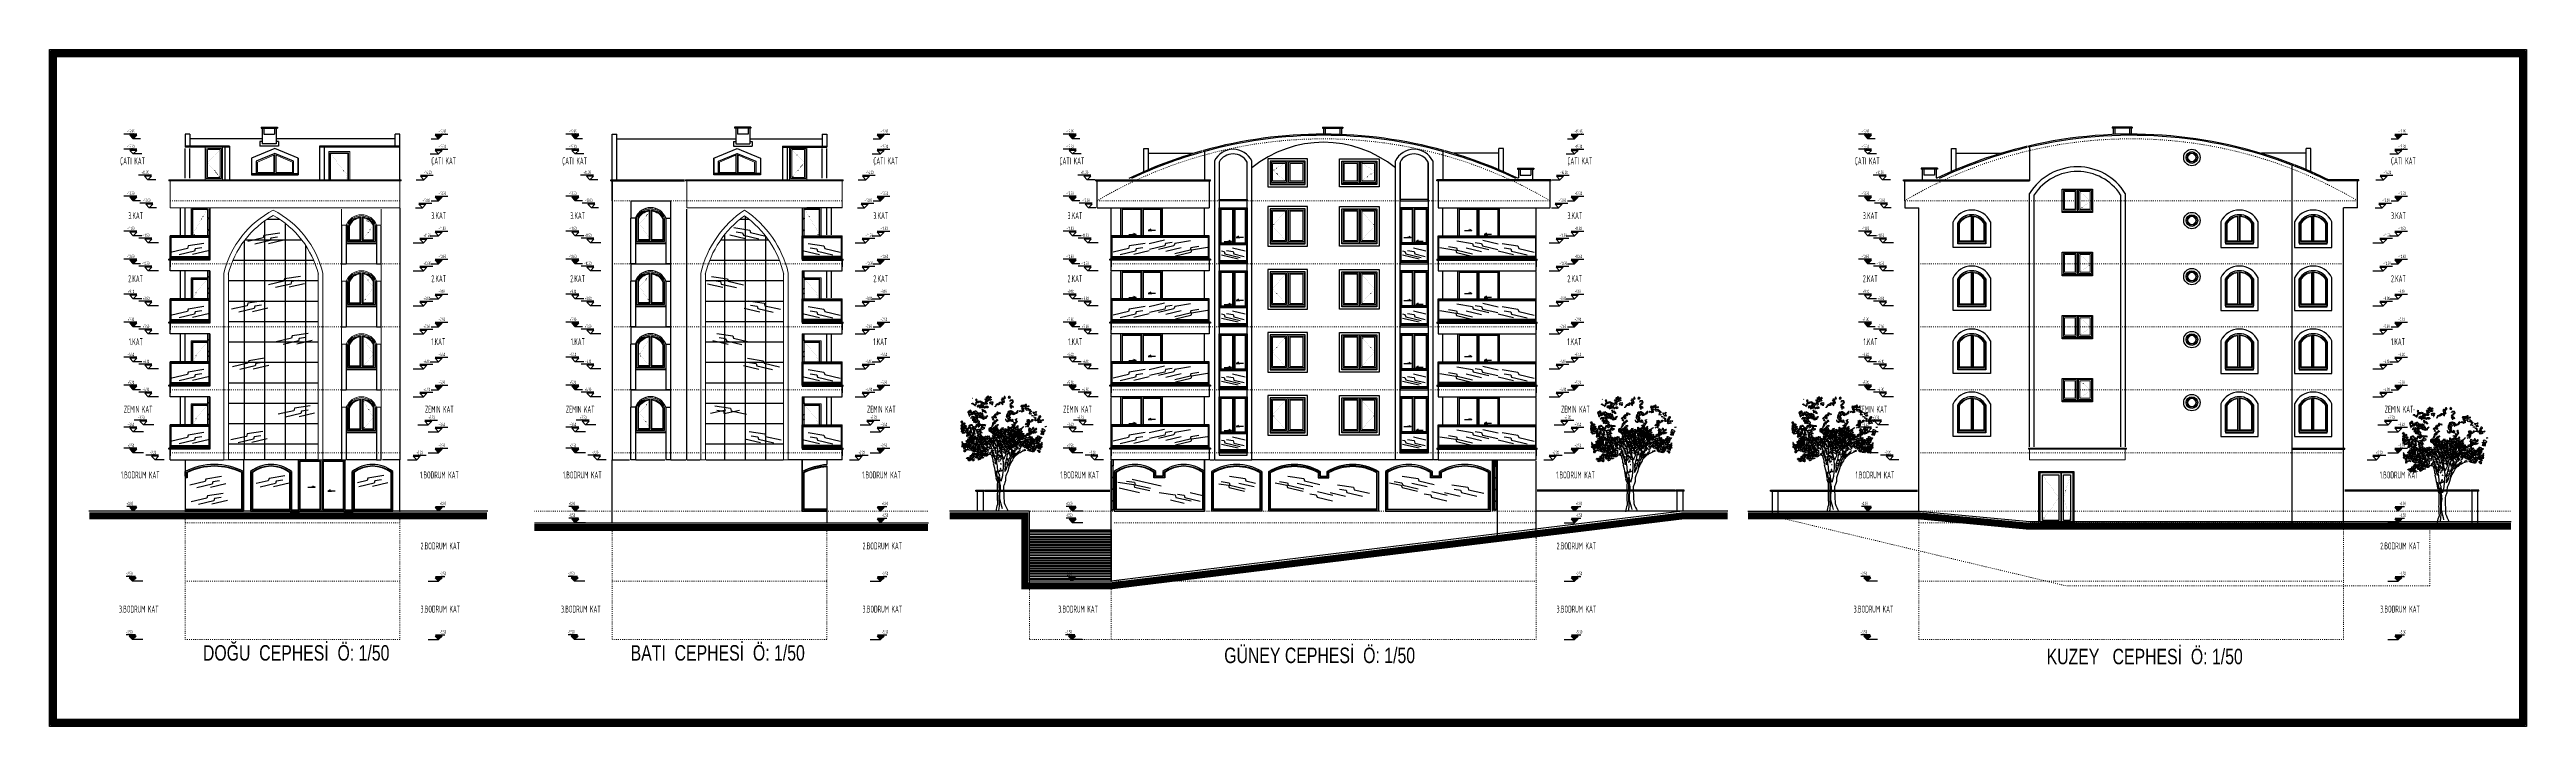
# Model space of a CAD drawing. Extents: x 41749 to 92598, y -24291 to 29432.
# Drawn here: x 77072 to 87682, y -24291 to -21391 of the extents above; entities that cross this region are included whole.
import ezdxf

# ---------------------------------------------------------------- set-up
doc = ezdxf.new("R2010")
doc.units = 0
doc.header["$MEASUREMENT"] = 0
for name, pattern in [('ACAD_ISO03W100', [30, 12, -18]), ('DOT', [6.35, 0, -6.35]), ('DUZ', [500, 500])]:
    doc.linetypes.add(name, pattern=pattern)
doc.layers.get('0').update_dxf_attribs({"linetype": 'CONTINUOUS'})
for name, color, linetype, lineweight in [('1-UYGULAMA', 6, 'DUZ', 0), ('KAPI-ACILIM1', 13, 'ACAD_ISO03W100', 20), ('KAPI-GOR', 153, 'CONTINUOUS', 15)]:
    doc.layers.add(name, color=color, linetype=linetype, lineweight=lineweight)
for name, color, linetype in [('ADAKENARI', 7, 'CONTINUOUS'), ('DUVAR', 6, 'CONTINUOUS'), ('İÇ ÖLÇÜ', 95, 'CONTINUOUS'), ('KOLON', 5, 'CONTINUOUS'), ('MAHAL', 21, 'CONTINUOUS'), ('MERBAS', 231, 'CONTINUOUS'), ('MERD', 3, 'CONTINUOUS'), ('MERDIVEN', 3, 'CONTINUOUS'), ('P', 7, 'DOT'), ('pafta ismi', 4, 'CONTINUOUS'), ('PENCERE', 153, 'CONTINUOUS'), ('SIVA', 7, 'CONTINUOUS'), ('tar', 12, 'CONTINUOUS')]:
    doc.layers.add(name, color=color, linetype=linetype)
doc.styles.add('2', font='swisscl.ttf', dxfattribs={"height": 13})
doc.styles.add('OLCU', font='isocpeur.ttf', dxfattribs={"width": 0.59})

# ---------------------------------------------------------------- blocks, each defined once
blk = doc.blocks.new('agç2')
at = {"color": 0}
for points in [[(-28.4, 102.1, 0.326447), (-29.2, 102.6), (-29, 102.8, -0.099014), (-29.1, 103.1), (-29, 103.4, -0.522827), (-28.1, 103.3), (-28, 103.2, -0.276978), (-27.8, 102.5, -0.123093), (-28.4, 102.1, -0.350769), (-28.6, 101.5, 0.4142), (-28.7, 101.1), (-27, 100.9)], [(-25.5, 96.3), (-26.5, 97.1, -0.294098), (-24, 96.8, -0.441696), (-24.2, 95.6), (-24.7, 94.7, 0.332855), (-23.1, 95.1, -0.375732), (-22, 94.7, 0.339447), (-23.5, 92.9, 0.128281), (-22.7, 92.3, -0.578079), (-21, 91.9, 0.276978), (-20.6, 92.1), (-20.5, 92.6, 0.124008), (-18.8, 91.7), (-18.6, 92.4), (-17.3, 92.7, 0.463104), (-18.3, 93.9, -0.025284), (-19.8, 95.9), (-19.8, 96.1), (-18.9, 96.6, -0.779266), (-18.9, 98.7), (-19.2, 99.7, 0.118973), (-18.2, 100.2, 0.363647), (-20.4, 102.1), (-20, 100.7), (-20.6, 100.2), (-19.7, 98.5, -0.5), (-19.4, 98.1, 0.970154), (-18.3, 98.5), (-18.2, 98.6), (-17.5, 97.4, 0.208466), (-16.7, 98.7, -0.5), (-16.4, 98.7, 0.056854), (-16.1, 97.2), (-15.9, 97.5), (-15.5, 96.5), (-14.3, 97.6), (-14.2, 96.3, 0.333328), (-11.7, 96.3), (-10.1, 96.6, 0.334427), (-11.7, 96.6), (-13.2, 96.9), (-12.1, 98.4), (-13.6, 98.7), (-13, 100), (-14.2, 100.1), (-13.8, 101.7), (-15.2, 101.5, 1.125015), (-17, 101.1), (-17.2, 100.8, -0.162277), (-17.7, 102.3), (-18.6, 102.1, 0.14122), (-20.8, 103.6), (-21, 104.3, 0.106674), (-22.8, 103.4), (-23.5, 103.7), (-24.2, 102.4, 0.62291), (-25.8, 102.3, -0.972748), (-26.2, 103.3, 0.276978), (-25.9, 104.5, 0.613373), (-27.7, 104.5, -0.688248), (-27.3, 103.1), (-28.9, 104.1), (-29, 103.8)], [(-21.3, 109.3, 0.094757), (-25.3, 111.7, -0.699951), (-23.7, 111.9, 0.222214), (-22.6, 110.8, -0.480621), (-21, 110.9), (-20.9, 110.9)], [(-22.1, 102.4), (-22.2, 102.3, -0.369919), (-21.5, 103.6, -0.265564), (-21.8, 103), (-22.1, 102.4)], [(-21.7, 110.1, -1.044418), (-21.4, 110.9, -0.323349), (-20.9, 110.9), (-20.8, 111), (-20.3, 111.2, -0.840088), (-19.1, 113.1, 0.4142), (-18.7, 113.2, -0.154678), (-17.9, 114.6), (-17.8, 114.7)], [(-19.8, 114.6), (-20.2, 115.9, 0.123093), (-19.5, 116, 0.499542), (-21.3, 115.9), (-20.5, 114.3, -0.074951), (-18.1, 114.2, -0.294968), (-14.6, 112.1, 0.096375), (-16.1, 111.2), (-16, 110.6, 0.398468), (-16.8, 109.7, -0.659393), (-15.8, 108.1, -0.217575), (-16.6, 109.5, 0.649521), (-19.5, 109.2, 0.661377), (-18.8, 108.5)], [(-16, 114.6), (-15.4, 113.4, -0.489075), (-15.8, 113.1), (-17.6, 113.7, -0.380188), (-18.5, 112.8, -0.181808), (-19.8, 112.8, 0.224854), (-20.1, 113.2, 0.162277), (-20.9, 113), (-21.3, 111.9), (-20.8, 111.9)], [(-18.1, 114.4), (-18.1, 114.2), (-18.1, 114.4), (-18.3, 114.1, -0.162277), (-16.9, 114.8, -0.516235), (-14.3, 111.6), (-14.3, 111.8)], [(-17.5, 108.2), (-17.1, 108, 0.54657), (-16.8, 107.2, -0.272095), (-15.1, 107.9), (-12.8, 108.2, 0.677032), (-13, 109.4), (-12.5, 111.9), (-11.5, 111.5, -0.248367), (-10.1, 111.6, 0.452606), (-8.9, 112.5), (-11.5, 112.8, -0.333328), (-12.1, 112.2, 0.430618), (-13.6, 112.8), (-14.6, 111)], [(-14.8, 109.8, 0.021729), (-14, 109.6, -0.356949), (-13.5, 108.5, -0.482147), (-14.3, 108.7), (-15.8, 109.8), (-15, 110), (-14.8, 109.8)], [(-9.8, 102.5), (-11.6, 104.8), (-13.6, 104.2), (-12.9, 105.7, 0.323273), (-14.9, 105.7), (-14.7, 105.4, -1.034378), (-14.2, 104.3), (-14.3, 103.8, 0.280991), (-12.4, 103.9), (-11.6, 102.9, -0.26123), (-10.4, 102.4)], [(-10.3, 108, 0.453766), (-11.4, 107.5, -0.265564), (-12.3, 107.3, 0.264557), (-11.2, 109.1), (-9.3, 109.4, -0.415939), (-8.2, 108), (-8.5, 108)], [(-11.4, 114.3, 0.566177), (-10.9, 114, 0.534058), (-9.7, 114.4, 0.630219), (-10.6, 114.8), (-11.5, 116.4, -0.679398), (-10.8, 116.7), (-8.8, 116.4)], [(-10.3, 116.3, 0.926025), (-10.5, 115.8, 0.286789), (-9, 114.9), (-8.8, 115.4, -0.120178), (-10.2, 116.1)], [(-9.9, 118), (-10.2, 118.6), (-10.2, 118.7, -0.240921), (-8.4, 117.8), (-8.2, 117.8, 0.236053), (-8.4, 119.5, -0.5), (-7.4, 117.8, 0.236053), (-6.6, 117.3, 0.211075), (-8.3, 120, 0.162277), (-8.4, 119.4), (-8.5, 119.4, -0.383194), (-9, 118.6, -0.056625), (-9.8, 118.7), (-9.9, 118.7)], [(-10, 107.9, 0.366302), (-8.8, 108), (-8.7, 108), (-8.8, 108, 1.810471), (-10.1, 108, 0.099014), (-9.3, 108), (-9.2, 108)], [(-9.4, 116.5, 0.143021), (-9.8, 117.8, -0.358047), (-8.7, 117, 0.172546), (-7.2, 116.6, -0.123093), (-6.6, 115.7), (-4.9, 116.5, -0.40274), (-7.1, 115.4, 0.082748), (-7.7, 115.9, -0.343094), (-9.8, 113.8)], [(-5.3, 118.4, 0.651581), (-6, 119, -0.045349), (-6.5, 117.1), (-6.6, 117.3)], [(-6, 111.2), (-6.5, 113.3, -0.198578), (-2.9, 113.5), (-4.5, 112.4, 0.173447), (-3.2, 112, -0.044205), (-4, 110.7), (-4.1, 110.4), (-4, 110.3)], [(-6.2, 117.3), (-5.8, 117.5, -0.365204), (-4.4, 118.7)], [(-6, 111.8, -0.388977), (-5.2, 112.5, -0.162277), (-4.8, 110.9)], [(-3.2, 96.4), (-4.4, 97, -0.357925), (-2.5, 98.7, -0.02861), (-1, 101.1, -0.284912), (1.3, 101.4, -0.072906), (1.3, 103.1, -0.350769), (1.9, 103.3), (2.6, 102.1), (4.1, 102.6), (4.4, 101.2, -0.042465), (3.4, 101.8, 0.482147), (1.7, 100.6), (1.4, 100.3)], [(7.2, 110.5), (4.5, 113, 0.636124), (3.9, 111.2, -0.212875), (0.8, 110.8, -0.040161), (-0.9, 108.4, -0.538727), (-0.2, 109.5, -0.038391), (0.4, 111.3, 0.023422), (3.4, 112.9, -0.778931), (5.7, 112.2), (6.5, 111.5, -0.14267), (6.6, 114.8), (7.2, 114.6), (5.6, 116.1, -0.349304), (6.6, 116.7), (6.3, 117.9), (9, 117.3, -0.186783), (10, 117.8), (9.3, 119.3), (8.4, 119.2), (8, 117.7)], [(6.2, 116.1), (6.8, 115.8, 0.276978), (6.5, 116.2), (6.2, 116.1)], [(7.2, 110.8, -0.04158), (7, 112.6, 0.012192), (8.7, 113.4, 0.248367), (8.7, 113.9, -0.13884), (8.2, 116.2), (6.8, 117.5), (7.1, 118)], [(7.4, 114, -0.442368), (7.8, 114, -1.516525), (7.1, 113.8), (7.2, 113.9)], [(9.1, 118.3), (9.1, 118.9, 0.535172), (8.9, 118.6), (9.1, 117.8)], [(14.8, 104.6, -0.4021), (18.5, 101.9, 0.236053), (18.8, 101.5, -0.350769), (20.7, 102.2), (22, 103.7, -0.513931), (23.1, 104.8, 0.519897), (22.8, 102.7), (21.5, 102.6), (21.7, 101.7), (20, 101.7, -0.233566), (19.7, 100.6), (19.1, 101.1, -0.081039), (17.5, 100.1), (17.4, 100.1), (17.5, 100.1, -0.147995), (17.8, 101.1, 0.442368), (17.5, 102, 0.265564), (16.6, 101.5, 0.169403), (15.1, 100.3), (14.5, 100.7, 0.349014), (14.6, 102.1, 0.066803), (13.6, 103.9, 0.501038), (12.1, 102.5), (12.6, 101.5, 0.492294), (11, 100.1, -0.5), (11.7, 99.1, -0.4142), (10.6, 98.7, 0.138321), (12.4, 96.2, -0.529709), (11.1, 93.7)], [(14, 119.5, 0.315994), (12.7, 117.9, -0.114075), (14.3, 117.6), (14.9, 118.7), (14.2, 119.4)], [(14.4, 104.6), (14.5, 104.5, -1.00415), (13.6, 103.6, 1.247116), (13.3, 102.4), (14.3, 100.6), (13.6, 100.5), (14.3, 99.7)], [(13.8, 118.8, -0.449051), (14.3, 118.8, -0.780762), (13.9, 118.3, -0.5), (13.6, 118.7)], [(15.8, 106.8, -0.61586), (18, 108.3, 0.591492), (15.6, 109.1), (15.1, 108.9, -0.334061), (16.1, 109.9), (15.1, 110.9, -0.300079), (16.6, 112), (17.3, 112.4), (16.4, 112.8, -0.24559), (17.9, 113.5), (18.3, 113.7, 0.064346), (17.5, 115.5), (15.2, 115.6), (14.4, 114.5, -0.216293), (16.2, 115.5, -0.89946), (16.3, 113.2, 0.265564), (15.8, 112.7, -0.5), (15, 111.7, 0.034439), (14.2, 111.2), (15.2, 110.1), (14.3, 109.1, 0.461777), (16.6, 109.1), (17, 108.9), (15.4, 107.7), (15.3, 107)], [(15.7, 104.4, 0.54657), (15.4, 103.6, 0.310577), (16.6, 102.1), (16.9, 103.2, -0.131805), (16.2, 103.5), (16, 104.4)], [(36, 101.8), (35.3, 102.1, -0.157089), (36.4, 103.9, 0.333328), (34.8, 104.1, -0.128128), (33.7, 105.8, -0.797302), (31.1, 105.8), (30.5, 106.5, -0.408356), (29.2, 106.6), (27.8, 107, 0.259506), (28.6, 104.8), (28.6, 103.6, 0.302765), (26.8, 103), (25.4, 104.4), (24.3, 103.6), (24.1, 104), (25.1, 104.9), (28.4, 104.2, 0.117401), (27.3, 105.7, 0.173203), (26.4, 107.6), (27.5, 107.6, 0.806671), (26.6, 108.5, -0.276978), (26.1, 108.9), (26.4, 110.3, -0.330963), (28.5, 109.3), (29.6, 109.8, -0.419418), (28.6, 108), (27.3, 109.7), (28.6, 109.9), (28.7, 110.6), (29.5, 110.3)], [(29.8, 110.3, 0.600372), (30.8, 111.3, -0.753342), (31.5, 110.6), (31.7, 108.6, 0.194229), (33.8, 109.8, -0.678314), (33.2, 108.5, 0.051498), (30.7, 107.8, 0.881622), (31.4, 106.8), (33.9, 107, -0.201935), (34.4, 106), (35.4, 105.7), (35.4, 105.5, 0.881622), (36.1, 104.5, -1.244614), (35.6, 103.2, 0.436066), (34.8, 102.4), (34.4, 101.2, -0.359619), (35.9, 101.4, 0.522507), (37.2, 101.5)], [(31, 110.6, -0.434998), (30.5, 108.3, -0.383423), (31, 110.6)], [(41.4, 103.6), (41, 102.8, -0.4142), (41.4, 102.7, 0.112411), (41.5, 100.6, -0.302765), (42.1, 100.4, -0.099014), (42.4, 100, -0.357651), (41.2, 99.9, -0.463791), (40.3, 99.8, 0.593826), (39.3, 101.2), (39.2, 102.3, -0.62767), (38.7, 103.3, 0.457672), (39.4, 102.8, 0.184982), (41.1, 103.3), (42, 103.7), (42.2, 103.8), (41.6, 103)], [(-36, 91.1, 0.475967), (-35.4, 91.9, 0.663971), (-35.8, 92.1), (-36.3, 92.1, -0.578598), (-35.3, 93.9), (-34.9, 92.2, -0.062256), (-34.3, 91.9, 0.15036), (-34.6, 91), (-34.2, 90.8, -0.28447), (-32.9, 91.8, -0.892212), (-32.9, 90.1, 0.789642), (-32.6, 88.9, -0.497391), (-30.8, 88.6, -0.176483), (-32.3, 87.4, 0.748825), (-30.7, 86.8), (-30.2, 86.7, -0.225281), (-31.5, 85.8, -0.647598), (-32.9, 85.6, 0.955292), (-32.6, 84.1), (-31.9, 83.5), (-32.4, 81.9, -1), (-33.1, 81.4, 0.125122), (-34.6, 80.8, -0.137939), (-35, 81.8, -0.062256), (-35.8, 82.7, -0.18132), (-35.6, 83.7, -0.210037), (-35.8, 88.5), (-36.2, 89.5), (-35.1, 90.5), (-36.1, 91.2)], [(-33.5, 70.2, -0.206955), (-34.7, 70.7, 0.457672), (-35.7, 72.3, 0.243301), (-35.3, 71.2, -0.282349), (-35.7, 70.1, -0.081024), (-35, 68.9), (-35.8, 67.3, -0.303375), (-34.1, 66.6, 0.224854), (-33.7, 67, -0.311218), (-34.5, 68.7, -0.155243), (-34.4, 69.9, -0.142853), (-31.4, 70.3, 1.280762), (-30.7, 70.8), (-31, 70.8), (-29.9, 71.4), (-29.2, 71.1), (-29.6, 69.4, 0.904984), (-29, 70.1), (-28.4, 71.1, -0.135742), (-29.2, 71.5), (-29.2, 72, -0.08728), (-30.9, 72.3), (-31.1, 73.2, -0.068298), (-29.5, 73.6), (-29.3, 75.2), (-28.1, 74.6, -0.111496), (-26.7, 75.5), (-27.5, 77.2, -0.299683), (-24, 79, 0.876053), (-24.7, 80.1, -0.268112), (-24.6, 81, -0.290573), (-22.7, 82)], [(-35, 88.4), (-35.1, 88.4), (-35.3, 87.8, -0.38205), (-34.9, 87.3, -0.618027), (-34.7, 86.8, -1.341293), (-35.6, 87.1, 0.132751), (-34.5, 88), (-34.8, 88.3)], [(-34.1, 84.1, 0.975662), (-34.5, 82.4), (-33.7, 81.8, 0.17128), (-34.1, 83.9)], [(-33.1, 91, -0.637756), (-34.4, 90.4), (-33.3, 91)], [(-33.7, 88.7, -0.432632), (-32.9, 86.3), (-33.8, 85.7, -0.173904), (-33.8, 88.4), (-33.7, 88.6)], [(-15.6, 86.3, 0.068298), (-14.1, 85.1), (-11.6, 86.2, 0.035156), (-12.8, 87), (-13.4, 86.3), (-14.2, 88, -0.984375), (-13.5, 89.2), (-10.6, 89.3, 0.108856), (-12.8, 89.8), (-14.3, 90.1, -0.448303), (-17, 91.1), (-18.6, 91.7), (-18.5, 89.9), (-20.6, 89.8, 0.080551), (-21.6, 87.5, -0.524551), (-22.8, 87.8, 0.59317), (-24.1, 87), (-26.1, 86.5, 0.390503), (-27.5, 88, -0.868866), (-27.1, 89.1), (-25.6, 89.4, 0.173203), (-24.2, 88.5, 0.499069), (-26.3, 89.9, -0.72995), (-27.2, 89.5, 0.115616), (-28.4, 88.8, 0.276978), (-27.6, 87.5, 0.033035), (-29.4, 85.9, -0.228363), (-31.2, 84.3, 0.456192), (-29.8, 83.5, -0.433426), (-30.8, 82.1, 1.078903), (-29.9, 81.4, -0.36409), (-27.9, 80.5, -0.580322), (-29.9, 79.2), (-28.6, 80.1), (-29.6, 80.2, 0.321106), (-30.9, 78.3, 0.566177), (-30.5, 78.2, -0.211075), (-29.3, 78.2, 0.243835), (-28.1, 79.2, -0.145935), (-26.9, 79.5, 0.321701), (-26.5, 81.3, -0.013153), (-25.3, 82.1, 0.333328), (-25.1, 82.6, -0.053406), (-27.1, 82.3, -1.029831), (-26.4, 83.2, 0.141342), (-25.2, 83.5, -0.23027), (-26.2, 84.9), (-24.6, 85.8), (-24.7, 86.2), (-25.2, 85.9, -0.215332), (-23.9, 84.4, -0.302765), (-23.4, 83, 0.214661), (-21.5, 80.2, -0.032745), (-22.8, 80, 1.185196), (-21.8, 78.3, -0.115112), (-21.3, 77.5, 0.379791), (-20.5, 76.6, 0.362045), (-19.2, 77.3)], [(-26.9, 85.9), (-26.9, 85.8), (-26.8, 85.7, -0.051575), (-27.1, 86.2, -0.580322), (-26.4, 85.8, 0.442368), (-26.5, 85.4, -0.445358), (-27.1, 84.2, -0.177689), (-28, 82.6, 0.15036), (-27.7, 81.8), (-27.3, 81.1), (-29.9, 82, 0.019806), (-28.7, 83.8, 0.195877), (-29.6, 83.9, -0.32045), (-30.4, 84.2), (-28.7, 85.6, -0.171616), (-28.3, 86.7, -0.427887), (-27.5, 86.2), (-27.1, 85.9)], [(-24.9, 97.3), (-25.3, 98.4, -0.563461), (-24.4, 98.4), (-23.7, 98, -0.132751), (-22.9, 98.7, 0.770752), (-20.6, 99.1), (-23.4, 102.7, 0.176163), (-23.1, 101.7, -0.659393), (-23.2, 101.1, -0.051254), (-24.3, 101.8, 0.123093), (-25, 102.4, 0.535172), (-24.1, 100.5, -0.225418), (-25.7, 100.3, 0.260452), (-27.3, 99.5), (-28.1, 98.7, 1.152542), (-28.7, 100)], [(-26.6, 100.8, 0.093063), (-28.3, 100.2)], [(-25.8, 77.6, 0.403595), (-25, 78.2, 0.566177), (-25.9, 78.4, 0.2939), (-26.7, 77.2), (-25.9, 77.5)], [(-25.4, 76.3, 0.335266), (-24.1, 78.2), (-25.9, 76.5, -0.380188), (-25.2, 75.7, -0.218826), (-26.4, 75.1, -0.173203), (-26.1, 76), (-25.5, 76.1)], [(-25.8, 101.4, 0.618027), (-25.9, 101.7, 0.162277), (-26.1, 101.4), (-25.8, 101.1)], [(-23.8, 74.1, -1.144211), (-24, 75.1, -0.070038), (-22.7, 76.6), (-22, 75.2, 0.501633), (-22.6, 77.8, 0.085571), (-24.3, 76.4, 0.186783), (-24.4, 75.4, -0.14386), (-22.1, 74.7), (-21.4, 74.9), (-20.5, 74.6), (-21.2, 72.2, -0.506302), (-21.2, 71.2), (-21.9, 69.8), (-21.6, 69.1, 0.762985), (-21, 70.2, 0.185364), (-21.8, 68.1, -0.20929), (-24.3, 65.6, -1), (-24.6, 65.7, -0.463791), (-23.3, 66.9)], [(-23.3, 81.3, 0.25296), (-23.9, 80.8), (-23, 80.8), (-23.2, 81.1)], [(-23.1, 87.3), (-23.2, 87.4, 0.940445), (-22.4, 85.5), (-23.1, 87.1)], [(-20.9, 94.8, -0.033035), (-19.1, 93.3, -0.399994), (-20.3, 93.3, -0.122452), (-22.6, 93.1, 0.012192), (-20.3, 95.4, 0.056335), (-21.2, 96.4, 0.100357), (-22.4, 97.7), (-23.7, 97.1), (-22.6, 96.3), (-23.5, 95.6, 0.349121), (-22.3, 95.5), (-21.3, 95.5), (-20.9, 94.8)], [(-21.8, 81.8), (-22.9, 82.7), (-21.8, 83.1, -0.43013), (-23, 84.4, -0.263626), (-22.6, 85), (-21.1, 84.6, 0.489075), (-21.3, 85.5, -0.178345), (-21.6, 86, -0.14975), (-20.4, 87.4, -0.856918), (-19.7, 88.9, -0.338852), (-18.4, 87.4), (-18.5, 87.2, -0.055374), (-17.5, 88.3), (-16.9, 88.3, 0.195877), (-16.9, 89.2, -0.724503), (-15.4, 89, -0.43483), (-15.5, 87.1, 0.345184), (-15.5, 85.4, -0.544022), (-16.3, 84.9), (-16.4, 84.7, -0.362045), (-15.8, 83.2, 0.396576), (-15.8, 82.2, 0.236053), (-15, 82), (-14.5, 81.5, 0.401123), (-16.2, 80.7), (-15.7, 80.4), (-16.9, 79, 0.137604), (-15.1, 79.1, 0.396027), (-15.4, 76.4, 0.180374), (-14.2, 77.9, -0.463791), (-13.7, 77.4), (-13.7, 76.6, 0.051575), (-12.7, 77.2), (-12.1, 76.9, -0.023788), (-11.4, 78), (-10.8, 77.9, 0.368179), (-10.3, 76.5, 0.264557), (-10.1, 77.8), (-9.8, 77.9)], [(-20.9, 101.2, -1), (-21.3, 102.1), (-20.8, 101.1)], [(-20.9, 97.1), (-21.2, 97.5, -0.309357), (-20.4, 97.5, -0.468369), (-20, 96.7, -0.763794), (-20.7, 96.7), (-20.8, 96.9)], [(-18.8, 85.1, 0.203552), (-20.7, 83.7), (-19.9, 83.1), (-20.1, 82.5), (-19.6, 82.1), (-20.1, 81.2, -0.169113), (-19.1, 79.7)], [(-19.2, 76.1), (-18.6, 75.9), (-19.9, 74.4, 0.693726), (-18.1, 74.8, 0.640244), (-17.7, 76.7, 0.209961), (-18.2, 79.1, 0.4142), (-18.9, 78.8, 0.502121), (-18.5, 77.4, -0.199463), (-20.6, 75.1, -0.690872), (-19.2, 76.1)], [(-20, 89.4), (-18.9, 89, 0.5), (-18.9, 89.5), (-19.6, 89.4)], [(-19.7, 78.9, 0.179703), (-17, 80.9, 1.048752), (-17, 82.1, 0.319077), (-18.5, 82.9), (-19.2, 82.8), (-19.9, 84, -0.261322), (-17.2, 85.4, 0.45993), (-16.2, 85.8), (-15.9, 86.4)], [(-18.3, 85.2, 0.15036), (-17.7, 85, -0.384125), (-16.6, 83.8), (-18.9, 82.2), (-19.2, 81.5, 0.045349), (-18.2, 81.5), (-17.9, 81.6)], [(-18.3, 81.6), (-18.2, 81.5, 0.247803), (-19.2, 80)], [(-17.9, 89.5, -0.350769), (-17.3, 90.5, -0.561172), (-17.9, 88.9), (-17.9, 89.3)], [(-16.4, 100.9, -0.480621), (-16.1, 101.5, 0.516449), (-14.8, 101.2, -0.249695), (-14.9, 99.5, -0.105927), (-14, 99), (-14.8, 97.9), (-16.2, 99.6, -0.054871), (-17.3, 98.8, -0.192581), (-17.6, 100.6), (-16.5, 100), (-16.4, 100.8)], [(-16.4, 77.9), (-16.6, 77.9, 0.132751), (-17.3, 77.2, 0.236053), (-17, 77), (-16.6, 77.7)], [(-14.9, 87.3, 0.292984), (-15, 86.5), (-14.6, 86.4), (-14.9, 87.4)], [(-3.4, 75.7, -0.923187), (-2.5, 75.1, -0.205933), (-4.4, 75.8, 0.618027), (-4.3, 76, 0.123093), (-5.3, 75.9, 0.111496), (-5, 74.8, -0.361099), (-6.2, 73.1, -0.656662), (-5.7, 74.8, 0.887543), (-6.7, 73.1, -0.427811), (-7.3, 71.5), (-8.2, 74.1, 0.077148), (-10.8, 75.6), (-10.8, 75.7), (-11.1, 75.7), (-8.7, 75.5, -0.386002), (-5.4, 75.2, 0.310577), (-4.9, 75.7, 0.21463), (-6.2, 76.1, -0.608597), (-6.3, 78), (-8.2, 77.8, 0.236053), (-8.9, 78.3), (-9.2, 78.2)], [(-8.8, 99.2), (-8.7, 99.2, 0.20787), (-10.3, 97.6), (-10.9, 97.4, -0.455139), (-8.8, 99.3), (-8.8, 99.2)], [(-9.5, 77.6), (-9.6, 78, -0.775711), (-8.8, 76.7), (-8.9, 76.1, -0.566177), (-9.4, 76.4), (-9.5, 77.4)], [(2.5, 89.6), (2.4, 89.8, 0.262833), (-0.8, 88.6), (-1.3, 87.6, 0.194489), (-3.8, 85.9), (-2.9, 85.3), (-5.7, 83.2, -0.535172), (-5.7, 83.6), (-4.4, 84.8), (-4.7, 85.1, -0.445358), (-6.8, 84.3, -0.112671), (-4.8, 85.5, 0.498764), (-4.7, 86.6, 0.269211), (-7.4, 86), (-7.5, 83.9), (-4.3, 82, 0.212448), (-3.6, 80.4), (-2.3, 79.8, -0.669449), (-0.9, 78.7, 0.362045), (-2, 79.2, -1.319412), (-3, 78.4, 0.480621), (-4, 78, -0.538818), (-3.8, 76), (-4, 76)], [(-5.1, 86.1, 0.541687), (-5.5, 86.4, 0.576218), (-6.5, 85.5), (-5.3, 86)], [(2.3, 94.2, -0.140045), (1.6, 95.1, 0.57489), (0.2, 94.7), (-0.7, 93.6, 0.29335), (-2.2, 93.3), (-2.2, 91.9), (-2.8, 92.1, 0.477875), (-3.6, 91.1, -0.21463), (-3.8, 89.8, -0.178345), (-4.7, 88.2), (-4.8, 88, 0.217789), (-3.3, 88.7), (-3.6, 90), (-2.4, 89.9), (-2.7, 91.4), (-0.6, 91.6, 0.213028), (-1.6, 92.9, -0.817993), (-0.8, 93.3, 0.658905), (0.7, 94.5), (1.4, 94.4)], [(-2.7, 84.1, 0.456619), (-4.4, 83.4, 0.205246), (-4.5, 82.5), (-3.5, 83.1, -0.146759), (-3.6, 81.9), (-3.5, 80.8, 0.245285), (-2.2, 82.7), (-1.3, 83.2), (-2.6, 84)], [(0.8, 100.3, -0.618027), (0.4, 100.8, -0.649872), (1.2, 100.3), (1.2, 100.2, 0.048447), (-0.7, 99.4, 0.291199), (-0.7, 99, -0.493149), (-0.4, 96.7, -0.073044), (-2.3, 97.9, 0.819794), (-3.6, 97.4, 0.07692), (-2.6, 95.7, 0.333328), (-2.6, 96.1), (-2.9, 96.2)], [(33.8, 84.6, -0.781662), (34.1, 83.2, 0.117264), (34.4, 81, -0.313339), (33.8, 80.3, 0.047501), (34.5, 77.5, 0.169022), (36, 76.4, -0.818817), (34.8, 76.3), (33.3, 76.7, -0.366302), (31.6, 76.6), (30.3, 75.5, 0.087692), (28, 74.4, 0.152817), (25.2, 74.6, -0.122787), (23.7, 72.8, 0.295853), (25.2, 73.5), (25.4, 73.6, 0.119873), (25.2, 72.9), (26.3, 72.5), (27.1, 71.4, -0.477066), (25.8, 71.4, -0.0401), (24.6, 71.5, 0.198517), (23.8, 70.8, -0.006836), (22.7, 69.9), (23.1, 71.7, 0.45993), (22.2, 71.2, -0.158264), (16.4, 66.9), (16.4, 67.1), (16.4, 67.3), (16.7, 67.3, -0.124191), (17.2, 69.4), (16.4, 70.9, 0.514618), (15.6, 70.5, 0.118927), (11.1, 62.8, 0.137955), (10, 58.3), (8.2, 54.8, -0.704712), (8.4, 55.6, -0.204086), (8.4, 54.7), (8.2, 54.8), (7.8, 53.8, -0.014694), (5.9, 61.5), (5.9, 63.1, 0.4142), (5.7, 63), (5.6, 61.3, 0.101822), (3.5, 63.5, 0.33992), (4.4, 61.6, 0.085938), (5.6, 58.8, -0.100525), (7.2, 51.9, -0.35463), (7.4, 50.1, -0.067169), (7.3, 46.6), (6.6, 36.9), (5, 30.8), (3.7, 35.6, 0.219635), (3, 38.9), (1.9, 41.1, 0.021927), (1.2, 48.8, -0.158203), (0.9, 52.2, 0.03566), (1.9, 65.1, 0.4142), (1.6, 65.3, 0.009659), (0.1, 54, -0.276978), (-0.2, 52.5, -0.010941), (-2.9, 61.9, 0.406937), (-3.2, 63.9), (-3.3, 63)], [(-1.1, 87.1, 0.162277), (-2.2, 86.7, 0.463791), (-2.6, 86.2), (-2.6, 86.1), (-1.5, 86.4, -0.058853), (-2.3, 84.7, 0.588898), (-0.7, 87.1), (-0.9, 87.1)], [(-2.3, 77.6), (-2.4, 77.6), (-1.6, 77.1, 0.643906), (-1.2, 75.4, 0.101837), (0.5, 73.4, 0.105927), (0.3, 75.1, 0.22554), (-0.5, 77.3, 0.4142), (-0.2, 77.9, 0.580322), (-1.7, 77.7), (-2.3, 77.6)], [(-1.5, 81.5, 0.741867), (-2, 81.6, 0.6409), (-1.6, 80.6), (-1.5, 81.3)], [(-1.7, 99.3, -0.302765), (-1.3, 99.4), (-0.7, 97.9, -0.816528), (-1.4, 97.9), (-1.9, 99.3)], [(-0.3, 80.3), (-0.3, 79.4, 1.877945), (-0.4, 80.4, -0.4142), (-1, 81), (-1.6, 82.5, -0.674286), (-0.3, 80.9), (-0.3, 80.7)], [(-0.7, 100.9, 0.326447), (-1.1, 100.2, 1.475342), (-0.5, 100.8)], [(-0.7, 83.5, -0.5), (-0.2, 83.5, -0.582718), (-0.3, 82.9), (-0.4, 82.9), (-0.8, 83.5)], [(5.8, 79.4), (5.4, 78.7), (4.6, 79), (4.5, 81.2, -0.355026), (4.4, 82.2, 0.788391), (5.9, 84.1), (5.1, 83.3, -0.312881), (4, 84.8, -0.116058), (2.8, 84, -0.265564), (2.6, 84.2, 0.226822), (2.5, 85, 0.49527), (2, 84.9, 0.295303), (1.7, 83.7, -0.346893), (0.4, 81.5), (1.3, 81), (1.6, 81.6, -0.244461), (0.4, 83.6, 0.215332), (1.1, 84.3, -0.236053), (2, 86.6), (1.3, 86.4, -0.59729), (0.2, 86.1), (0.4, 87.3), (0.2, 87.4)], [(2.5, 79.9), (2.4, 79.5), (2.6, 79.7, -0.242218), (2.7, 77), (2.2, 78.6, -0.092926), (1.7, 77.5), (1.6, 77.6), (1.4, 79.1), (0.7, 78.3, -0.309006), (1.4, 80.1), (2.3, 79.2), (2.3, 79.4)], [(2.3, 81.8), (3.9, 81.1), (2.9, 80, -0.284134), (2.3, 81.8), (2.2, 81.8), (2.3, 81.8)], [(3.3, 83.8, -0.630219), (4, 83.2, -0.40654), (3, 81.6, -0.689621), (3.3, 83.8)], [(3.7, 79.5, 0.305054), (3.9, 78.2), (4.8, 75.8, 0.208984), (3.7, 79.5)], [(12.5, 81.5, -0.149368), (13, 82.6, 0.589905), (11.7, 83.6), (11.6, 84, 0.490158), (10.3, 83.2, -1.060547), (9.8, 84.3, 0.776093), (10.2, 85.7, 0.142365), (8, 84.7), (7.5, 85.4), (7.9, 86.7), (5.7, 86.4, -0.50354), (5.7, 84.8, 0.628937), (4.8, 85.2, -0.265564), (4.4, 83.1, -0.169571), (5.6, 81, -0.119873), (5.3, 79.6), (6.2, 79.4)], [(6.9, 78.2), (6.8, 78.1), (6.9, 78.1), (6.9, 77.7, 0.099014), (6.5, 78), (5.7, 77.5, -0.428558), (7.4, 79.2, -0.211655), (6.9, 78.2)], [(7.6, 77), (7, 73.4, -0.216599), (6.1, 77.2, -0.447189), (7.8, 76.8), (8.2, 76.7), (7.9, 77.6), (7.7, 77.3)], [(7.6, 81.9, -0.297256), (6.8, 79.6, -0.782791), (7.2, 81.4), (7.5, 81.8)], [(7.2, 84.6), (7.2, 84.5, -0.602081), (6.8, 86), (7.2, 84.6)], [(10, 80), (10.9, 78.8, -0.204086), (10, 78.7), (10, 77.7, -0.226822), (9.1, 79.6), (9.1, 79.8, 0.749039), (9.9, 81.8, -0.077942), (8.8, 84.4, 0.34404), (6.8, 82.5), (7.8, 83.2, -0.080353), (8.3, 81.9), (9.6, 80.2)], [(8.1, 79.7), (7.8, 80.4), (8.2, 80.6, -0.195877), (8.1, 79.7)], [(9, 76.8, -0.523941), (8.5, 77.4), (8.6, 78.3, -0.5), (9.1, 77.9, 0.072708), (9, 74.6, 0.077194), (10, 72.4, 0.423996), (9, 76.8)], [(14.7, 98.9, -0.243835), (14.1, 98.7, -0.263626), (13.7, 98.1), (14.9, 97.5), (13.6, 96.3, -0.535172), (13.4, 96, 0.371796), (13, 94.7, -0.090164), (12.7, 93.1, -0.594772), (10.6, 94.7, 0.312363), (10.2, 95.3), (9.6, 95.3)], [(11.7, 74.2, -0.356445), (11.2, 78.4, -0.241074), (11.7, 74.5)], [(11.8, 82.7, -0.931778), (11.1, 81.8, -0.45929), (12, 84, -0.660172), (12.6, 85.8), (12.7, 88.1, -0.442368), (13.1, 87.7, 0.4142), (13.4, 87.3), (14.8, 87.1, 0.219635), (15.2, 86.6), (17.1, 88.4, -0.333328), (17.3, 88.2), (15.4, 85.2), (16.3, 85.1), (15, 83.6, 0.188675), (16.5, 82.6), (16.6, 82.7), (16.7, 82.6, -0.420059), (17.6, 85.3), (19, 84.2, 0.685608), (19.8, 86.4), (19.6, 87.3, 0.263565), (22.4, 89.2, -0.49028), (22.5, 88.1), (22.2, 86.9, -0.205246), (23, 86.7), (22.9, 86.1)], [(12.4, 96.2, 0.333328), (12.7, 96.5, -0.5), (12.9, 96.9), (14, 97.3), (12.9, 98.2, -0.099014), (13.1, 99), (13.5, 99, 0.663971), (14.2, 98.8, 0.376755), (13.1, 100), (11.7, 100.8, 0.5), (11.7, 100.3, -0.682281), (11.2, 98.2), (11.5, 97.5)], [(12.1, 82.4, -0.272202), (12.2, 80.4, -0.236053), (11.9, 79.4), (11.8, 79)], [(12.6, 84.9), (12.5, 85.3, 0.663971), (12.3, 84.7), (12.5, 84.7), (12.5, 84.4)], [(12.6, 78.9, -0.079437), (13, 81.4), (13.5, 82.2, -0.618027), (13.6, 81.9), (12.6, 78.9)], [(13.6, 77.3, -0.35614), (13.8, 78, 0.302765), (13.4, 78.6), (13.3, 78.7), (13.6, 79.8, -0.618027), (13.4, 79.9), (13.8, 81, -0.499023), (13.4, 76.4, 0.420273), (13.8, 74.2), (14.3, 73.7, 0.254562), (14.3, 76.7), (14.1, 76.8)], [(13.7, 83.1), (13.2, 84.3, 0.065445), (13.7, 86.9, -0.659393), (14.3, 86.7, -0.236053), (14.8, 86), (13.7, 83.1)], [(17.2, 95.4), (16.6, 95.6, -0.35936), (14.1, 93.8, -0.872879), (13.7, 94.1), (13.7, 96.1, -0.762802), (14.6, 95.4, -0.205246), (14.4, 94.5), (14.6, 93.9)], [(16.3, 81.6), (17.3, 81.8, -0.352936), (17.3, 79.8, -0.5103), (15.7, 78), (15.1, 72.5, 0.554825), (16.6, 74.2), (16.8, 77.9, -0.628204), (16.4, 79.9, -0.044617), (16.2, 81.2, 0.4142), (16.3, 81.6, 0.205246), (15.5, 81.8), (14.5, 83.3, 0.298126), (15, 80.1), (16.3, 81.6)], [(15.1, 93.9), (16.3, 93.6, -0.510468), (18.2, 92.7), (18.8, 92.4)], [(17.6, 89.4, 0.4142), (17.9, 90.2, -0.085083), (18.5, 91.3, 0.409286), (19.5, 91.2), (19.1, 92.3, -0.286789), (20.1, 92, -0.035156), (21.3, 92.7), (21.3, 93.1), (20.3, 93.8, 0.308105), (20.8, 94.5), (20, 95.5, -0.220123), (21, 95.6), (21.1, 95.5), (21.4, 95.8, 0.907883), (21, 95, 0.222046), (21.9, 93.2, -0.523941), (21.3, 92.7), (19.2, 89.8, -0.099014), (19.5, 89.5, -0.106323), (18.5, 87.2, -0.326889), (18.7, 85.6), (18.6, 85.6), (17, 87), (18.3, 88.3, -0.165176), (19, 89.9, -0.200851), (18.6, 88.8, -0.173203), (17.5, 89.3), (16.6, 90, 0.236053), (16.3, 89.8), (16, 89.9)], [(17.2, 82.9, -0.592255), (17.5, 84.5, -0.099731), (17.2, 83.1), (17.2, 82.9)], [(17.6, 94.4, -0.178345), (17, 94.8, -0.817993), (17.7, 95.2), (17.6, 94.7)], [(20.8, 81), (18.9, 80), (18, 76.7, 0.621735), (17.4, 75.2), (19.2, 77.2, -0.145264), (20.1, 78.8, -0.318115), (20.6, 79.8), (21.6, 82.2, 0.4142), (19.8, 82.4, -0.3983), (22.1, 85.7)], [(23.7, 80.8), (25.1, 79.7), (24.5, 77.9, 0.096893), (23.7, 79.3, 0.449585), (22.2, 78.2, -0.175735), (20.2, 77), (17.5, 72), (18.2, 71.4), (18.3, 71.5), (18.5, 71.2)], [(17.7, 86.5, 0.659393), (17.9, 87.6, 0.139038), (17.6, 86.7), (17.7, 86.5)], [(18, 83.9, -0.4142), (18.2, 84.3, -0.738571), (17.9, 82.5), (18, 83.7)], [(17.9, 79, -0.174072), (19.4, 83.4, -0.088486), (18, 79.4)], [(28.9, 88, -0.032425), (25.6, 85.6, 0.210526), (22.9, 83.7, 0.557053), (22.3, 81.8, -0.431534), (23.2, 82.4, 0.015289), (20.1, 78.6, 0.162277), (20.6, 78.2, -0.030579), (23.2, 81.1, -0.355026), (23.5, 80.7, -0.161758), (22.3, 78.9), (21.1, 77.7, -0.32045), (21.7, 76.1, -0.099014), (21.6, 75.4, -0.46698), (21.3, 74.6), (19.2, 72.6)], [(21.8, 84.9, 0.240036), (21.9, 83.7, 0.2379), (22.9, 85.3), (21.2, 84.7), (21.7, 83.1), (21, 82.7, -0.236053), (21.1, 82.4, -0.178345), (19.4, 81.2), (19.3, 80.6, -0.026764), (20.6, 80.9), (20.4, 80.9)], [(20.7, 86.2), (20.7, 86.6), (20.9, 86.5, 0.302765), (21, 87, 0.265564), (20.8, 87.2), (20.7, 86.8)], [(21.6, 87.2, 0.195877), (21.6, 86.3, 0.4142), (21.9, 86.3), (21.6, 87.3)], [(23.3, 78.4, 0.4142), (22.5, 77.4, -0.198578), (23.6, 77.9, -0.4142), (24.1, 76.9), (24.1, 76.7, 0.297668), (22.3, 75.4), (21.7, 75.4)], [(23.2, 77.6, -0.109482), (22.1, 76.3), (21.8, 76)], [(28.2, 87.4), (26.3, 85.3, -0.63649), (25.5, 83.6, 0.04776), (24, 81.2, 0.639832), (25.3, 81.1), (25.7, 81.4, -0.689148), (27.4, 82.6, 0.369919), (26.4, 81.8, 0.225418), (26.4, 81), (25.5, 80.6, 0.638885), (26.7, 79.7, -0.813461), (26.9, 78.1), (22.3, 72.5, -0.173706), (26.7, 79.5, -0.490295), (29, 80.7), (28.4, 79.7, -0.489075), (29, 78.8), (31.4, 79.1), (31.7, 78.8)], [(22.6, 84.3, -0.062256), (22.9, 83.7, -0.882339), (24, 82.7), (23.6, 81.1)], [(24.7, 84.8), (24.9, 84.8, -0.707504), (24.1, 84.4), (24.5, 84.7)], [(25.2, 84.4, -0.380188), (25.6, 84.8), (25.8, 84.4), (25.2, 84), (25.2, 84.3)], [(27.9, 77.8, 0.291199), (28.4, 78.3, 0.528915), (27, 77.2, 0.039932), (27.7, 77.7)], [(28.3, 80.3), (28.1, 80.5), (27.5, 79.8, 0.630219), (28.1, 80.1)], [(29.5, 75.4, -0.424515), (29.2, 77), (28.4, 77.9, -0.880783), (29.6, 77)], [(31, 78, 0.45993), (30.5, 78.7, 0.578781), (30.1, 77.7), (29.9, 77.3)], [(30.7, 87.7), (32, 88.4, 0.25), (33.6, 87.9, 0.663467), (33.5, 89.3, -0.148178), (33.9, 90.2), (34.6, 89.8, 0.057068), (34.8, 91.6, -0.099014), (34.2, 92.3), (35.3, 93)], [(31.6, 89.8), (30.8, 89.7, -0.159866), (31.6, 91.5, -0.443787), (33.7, 90.7, 1.153), (34, 91.7), (32.2, 93.3, 0.251633), (32.9, 94.1), (32.3, 95, -0.035156), (34.3, 95.4), (34.5, 95.4, 0.326782), (35.2, 94.5, 0.618027), (36.5, 93, -0.102722), (37.4, 94.4, 0.333328), (36.9, 95.3, -0.346832), (38.8, 95.1, -0.064789), (41.2, 94.5, 0.5), (41.8, 94.7, 0.287735), (41.2, 96.1), (41.3, 96.4)], [(34.5, 85.8, -0.203796), (34.7, 84.6, 0.5), (35.6, 84.4, -0.634598), (36.6, 82.9, 0.605972), (36, 81.4), (35, 79.8, 0.057175), (35, 77.7, 0.421936), (37.2, 77.5, -0.582718), (37.4, 76.9), (37.1, 76.2, 0.620148), (36, 74), (36.1, 73.9, 0.257812), (37.9, 75.8, -0.173203), (39.9, 74.4, 0.587067), (39.1, 72.3, -0.514618), (38.7, 71.5, -0.232178), (36.6, 71.7, 0.29216), (35, 70.3, -0.185837), (33, 71.9, -0.198715), (31, 73, -0.106171), (33.3, 75.4, 0.37854), (33, 76.3)], [(31.1, 77.5, -0.447098), (32.2, 78.6), (34.6, 79.3)], [(33.3, 87.8, 0.559616), (31.9, 89.8, -0.630219), (31.7, 91, -0.808411), (32.7, 90.1), (32.5, 89.9)], [(33.1, 78.9, 0.159607), (32.2, 79.8), (31.4, 80.1)], [(33.8, 80.5, 0.278625), (32.3, 80.6, 0.07106), (32.1, 80.1), (32.3, 79.9), (32.3, 79.8), (32.2, 79.8), (32.6, 80.6)], [(34.8, 94.7, -0.489075), (33.4, 93, 0.257034), (33, 94.8, -0.076462), (34.4, 94.7), (34.7, 94.7)], [(33.3, 84.5, 0.444092), (34.5, 86.2, -0.197815), (34.7, 86.7), (36.9, 85.3, 0.607483), (38.2, 86.4), (38.3, 86.7), (38.6, 86.1, 0.589737), (38.6, 87.1, -0.60791), (39.1, 87), (39.3, 85.4, -0.177399), (40.2, 84.6), (41.8, 84.5), (42.4, 85.7, 0.765594), (41.4, 85.6, 0.420074), (40.4, 84.7), (40.6, 84.6), (40, 85)], [(36.3, 65.4, 0.123093), (36.4, 65.9), (34.8, 66.3), (35.5, 68.1), (35, 69.4), (35.3, 69.7), (35.1, 69.9), (36.3, 69.8, -0.276978), (37.4, 70.8, -0.407166), (35.8, 72.8), (36.3, 72.9, 0.386765), (37.9, 72.5, -0.051407), (40, 72.7), (39.7, 71.3, -0.775711), (40.5, 72.7, -0.210693), (40.6, 74.2, 0.09433), (41.7, 76.6), (43.6, 77.4), (43.1, 78.5, -0.236053), (44.5, 78.1), (45.2, 78), (44.5, 75.8, 0.739182), (45.7, 76.9), (45.7, 77.2), (47.5, 77.1), (47, 75.6, 0.593628), (46, 74.9), (46, 74.8, -0.427887), (45.3, 75.2, 0.302765), (45.1, 74.3), (45.6, 72.5, -0.464859), (44.1, 72.1, 0.698227), (44.5, 70.7, -0.045349), (43, 68), (42.8, 68.1, -0.599991), (42, 66.6, 0.395447), (41.2, 66.5, 0.406204), (41.6, 65.4), (39.1, 61.6, -0.242004), (37.6, 62.2, -0.463791), (36.7, 62.1, 0.242371), (35, 62.3), (34.1, 62.6), (34.4, 63.5), (35.8, 62.9), (36.3, 65.1)], [(35.8, 81.8, -0.319077), (35.4, 82.4, 0.777725), (34.9, 81, 0.455246), (37.1, 80.7), (37.9, 82.4), (37.8, 82.5, 0.25296), (37.2, 82, -0.489075), (35.8, 81.8)], [(38.3, 95.3, 0.092926), (37.6, 95), (37.9, 93.8), (37.2, 93.4)], [(42.4, 82.5), (40.9, 81.8, -0.162277), (40.8, 81.2, 0.291199), (39.6, 81.9, 0.630219), (39.5, 80.8), (38.4, 81.2), (39.7, 82.5, 0.4142), (39.1, 82.8, -0.124695), (38.1, 82.6, -0.156006), (39.1, 84.1, -0.597885), (39.9, 83.1, 0.261948), (41.9, 82.6), (42.3, 82.5), (42.4, 82.6), (42.4, 82.5)], [(38.4, 87.4, -0.173203), (38.2, 87)], [(38.8, 98.1, -0.247742), (41.4, 97.2, 0.207977), (41.4, 96.6), (41.6, 96.6)], [(41.1, 96.8), (40.3, 96.9, 0.37204), (41, 95.9), (41.3, 95.1), (41, 95)], [(41.5, 85.2, 1), (41.2, 84.9), (41.4, 84.8), (41.5, 85.2)], [(46.1, 97.6), (45.7, 97.5, 0.686798), (43.9, 97.2), (44.5, 96, 0.648468), (43, 95.4, -0.37442), (44.3, 93.9), (43, 94.5, -0.236053), (43, 94.2), (42.7, 94.3), (42.7, 94.1), (42.4, 94.1, -0.4142), (42.5, 94.3)], [(48.9, 94.3, -0.369919), (47.6, 94.4, 0.264481), (45.6, 94.4), (46.4, 92.7, -0.666656), (44.2, 93, 0.123093), (44.9, 95.1), (45.6, 95.6, -0.027252), (44.7, 97.4, -0.720749), (44.9, 97.5), (45.5, 97.2, 0.03653), (46.6, 98, 0.769547), (45.5, 99), (44.5, 98.8)], [(46.3, 94.6, 0.656815), (46.7, 93.5, -0.053406), (46.9, 92.2), (46.6, 92.1)], [(48.9, 83.7), (47.9, 80.2), (47.5, 80), (47.3, 80.9), (48.4, 82.1, 0.182709), (50, 82.2, 0.162277), (50.2, 82.1), (49.2, 81.5, -0.442368), (49.4, 80.6), (48.8, 79.5), (46.6, 80.1), (47.6, 82.2), (46.5, 83.3), (47, 83.5, 0.608597), (47.8, 83.2), (48, 83.2, -0.302765), (48.3, 84.3), (47.7, 85.6, -0.435272), (49.1, 85.5, -0.199997), (50.8, 84.4, -0.39035), (50.6, 83), (49.5, 82.8), (48.9, 83.7), (48.9, 83.7)], [(48.1, 94.6, -0.132751), (48.9, 95.3, -0.5), (48.9, 95.1), (48.8, 95), (49.2, 94.4)], [(52.4, 88.1, -0.081085), (50.7, 87.8)], [(-33.1, 70.2), (-32.1, 69.8), (-32.7, 68.7, -0.4142), (-32.2, 68, -0.077194), (-32.8, 66.4, 0.59314), (-33.5, 64.7), (-31.7, 65.7), (-31.2, 67.2, -0.333328), (-30.5, 66.9), (-29.9, 65.9), (-29.3, 65.7, -0.236053), (-29.4, 66), (-29.8, 67.2, -0.442368), (-30.4, 68.6)], [(-30.7, 68.4, 0.137131), (-32.3, 66.2), (-33.1, 65.2, -0.032974), (-32.8, 67.6, 0.170273), (-33.5, 68.9, -0.248367), (-31.3, 69.1), (-27.9, 69.1)], [(-28.1, 64.2, 0.401978), (-30.4, 63.9, -0.535172), (-30.8, 63.3, 0.285706), (-32.5, 61.6, -0.700424), (-33.1, 62.5, -0.60141), (-31, 64.1), (-30.8, 64), (-30.8, 63.6)], [(-31.5, 63.5, 0.873947), (-32.5, 62.7), (-31.7, 63.4)], [(-20.7, 57.5, -0.038391), (-20.9, 58.3, 0.746384), (-22.6, 56.8, 0.174225), (-23.6, 55.1, 0.297256), (-22.5, 54.4, -0.690201), (-22.9, 54, 0.4142), (-23.3, 53.9, -0.101105), (-23, 52.3, -0.329758), (-23.9, 52.4, -0.819794), (-24.7, 54.1), (-24.1, 55.4, 0.090164), (-24.7, 55.8, 0.033295), (-26.6, 53.7, -0.376038), (-26.9, 52.3, 0.309357), (-28.6, 52.2, -0.577087), (-27.5, 54.4, 0.060913), (-28.3, 53.2, 0.595963), (-27.5, 52.9, 0.090164), (-27.2, 53.5, -0.069427), (-26.5, 54.1, 0.449051), (-26.4, 54.7, 0.431824), (-28.3, 55), (-28.5, 55), (-28.4, 54.9, -0.206619), (-29.8, 54, -0.333328), (-29.9, 54.1), (-29.7, 54.6), (-30.8, 54.9, -0.309357), (-30.1, 55.6, -0.236053), (-29, 55.8), (-28.7, 55.8)], [(-30.2, 72.4), (-30.3, 72.1), (-30.4, 72.3, 0.618027), (-30.2, 72.5), (-30.2, 72.9, -0.369919), (-30.2, 72.4)], [(-29.9, 55.5, -0.4142), (-29.7, 55.2), (-29.9, 55), (-30.1, 55.1), (-30, 54.8)], [(-29, 74.3, -0.236053), (-29, 74.6, -1.2724), (-29.3, 72.6), (-29.6, 73), (-28.6, 73.4), (-28.9, 74.1)], [(-29.6, 63.5, -0.849075), (-28.1, 63.5), (-27.8, 63)], [(-25.6, 66.2), (-25.4, 67.2, 0.282669), (-27.1, 66.3), (-27.8, 66.5), (-24.7, 69.3), (-24.1, 69.1, -0.057053), (-24.5, 67.1, -0.026291), (-26.7, 64.7), (-27.6, 64.8, 0.738571), (-28.2, 65.9), (-28.5, 67.1, -0.953979), (-28.6, 68.2), (-27.5, 69), (-27.7, 69.1), (-27.4, 69.1)], [(-27.5, 55.8, 0.386597), (-29, 55.2), (-28.6, 55.1)], [(-28.4, 72), (-27.3, 72.1, -0.451447), (-27.1, 73.4), (-26.5, 73.1, 0.461777), (-26.4, 72.2, 0.236053), (-25.5, 72, 0.176865), (-24.9, 70.5), (-24.9, 69.9), (-28.4, 72)], [(-27.9, 68.2), (-27.5, 68.4, -0.282349), (-27.3, 67.6, -0.636856), (-28.4, 67.8), (-28.1, 68.1)], [(-24, 57.2, 0.172379), (-26.4, 57.5, 2.599991), (-26.4, 56.9, -0.757538), (-27.4, 55), (-28, 54.9)], [(-27.6, 70.9, 0.38205), (-27.9, 70.4), (-27.5, 69.7), (-27.3, 70.5), (-27.5, 70.8)], [(-27.1, 75.1, -0.701004), (-26.9, 73.7, -0.468369), (-27.3, 74.8), (-27.1, 75.1)], [(-25.4, 75.1, -0.632828), (-25.5, 73.5, -0.388977), (-26.2, 73.4), (-25.5, 74.9)], [(-25.1, 57.7, 0.193268), (-23.4, 59.3, 1), (-23.4, 60.2), (-23.9, 59.5, -0.647644), (-23.5, 57.4, -0.795288), (-24.3, 56.1), (-25.5, 56.2), (-24.8, 57.4, -0.37175), (-24.3, 60), (-23.5, 60.9, -0.154297), (-22.2, 60.1, 0.143036), (-19.5, 60.7, 0.416412), (-17.6, 61.7), (-17.2, 61.5, 0.064804), (-18, 60.2, 0.7435), (-19.3, 58.7, -0.07106), (-19.2, 58, 0.711472), (-20, 56, -1.156403), (-21, 56.2, -0.187744), (-20.1, 58.1, 0.647598), (-20.9, 58.7), (-22.1, 59, -0.524124), (-20.6, 59.5), (-19.3, 60.5, -0.219635), (-18.8, 61.1), (-18.6, 61.4), (-19.6, 63.2), (-20.7, 61.8, 0.158417), (-21.2, 62.5, 0.01886), (-22.3, 62), (-23, 61.7, 0.622437), (-24.1, 62.3, -0.457672), (-24.7, 63.1), (-25.9, 62.7, -0.285706), (-25.9, 64.4), (-25.7, 65.4)], [(-23.9, 69.9), (-22.6, 71.6, 0.345856), (-24.3, 70.9, -1.086792), (-24.6, 71.8), (-22.6, 73.3, 0.147873), (-24.9, 72.7), (-25.6, 72.5, -0.205246), (-23.9, 73.9, 0.343094), (-23.6, 74.1, 0.248367), (-22.9, 74)], [(-24.7, 65, 2.427765), (-24.8, 64.4, 0.302765), (-24.7, 64.8)], [(-21.9, 62.2, 0.578384), (-23.3, 65.9), (-24, 62.7, 0.269913), (-23.4, 63.7), (-22.9, 64.7, -0.455139), (-22.5, 64.1, 0.328934), (-22.4, 61.9)], [(-23.5, 70.1), (-22.7, 70.6, -0.359619), (-22.9, 69.1), (-22.9, 68.4, 0.236053), (-23.5, 68.8, 0.533035), (-23, 66.9)], [(-21.8, 66.5, 0.333328), (-22, 66.3), (-21.5, 65.9), (-21.1, 66.3, 0.630219), (-21.6, 66.5), (-21.6, 66.5)], [(-20, 69, 0.261322), (-21.5, 68.5, 0.537704), (-20.9, 67.4), (-20, 68.2, -0.134644), (-19.2, 66.8, 0.615494), (-19.7, 69), (-19.8, 69)], [(-21, 76), (-21.1, 76.3), (-21.3, 75.9, 0.4142), (-21.1, 75.8), (-21.1, 75.8)], [(-17.6, 69.9, -0.38205), (-18.1, 68.1, 0.053894), (-18.8, 70.8, 0.566177), (-19.3, 70.6, -0.062256), (-20, 69.4, -0.535172), (-20.1, 69.9), (-19.2, 71.8, 0.236053), (-19.5, 72, -0.164429), (-20.7, 71.2), (-19.2, 72.6), (-17.3, 71.5), (-16.3, 71.4, -0.400864), (-14.9, 71.8), (-14.6, 72.4), (-15.3, 73.2, 0.343094), (-15.4, 72.7, -0.040558), (-14.2, 71), (-15.2, 69.9, 0.162277), (-16.4, 70.8, 0.038391), (-15.7, 69.6, -0.212204), (-16, 68.5, -0.615097), (-15.8, 66.2), (-17, 67.6, -0.03656), (-17.7, 65.6, -0.236053), (-17.7, 65.3), (-18.8, 64.8), (-19.5, 65.3, 0.109772), (-19.4, 64.2, -0.906464), (-20.9, 64.6, -0.872879), (-20.3, 66), (-18.6, 66.5), (-17.7, 65.7, -0.380005), (-17.4, 68.2), (-16.6, 68.7), (-17.7, 70)], [(0, 0, -0.050018), (1.9, 7.3, -0.006073), (1.4, 17.1, 0.083801), (1.6, 22.1, -0.007568), (1.7, 30.1), (0.2, 33.5, 0.257843), (0.2, 35.6, 0.011612), (-1.4, 44.6), (-2.5, 49.2), (-2, 49.2, 0.190186), (-2.9, 51.6, -0.102509), (-2.9, 53.4, 0.027542), (-4.4, 57.9), (-5.9, 59.2, -0.128769), (-6.6, 59), (-7.1, 59.6, 0.037994), (-8.6, 58.3, -0.432571), (-11.4, 57.5, -0.653381), (-13.6, 58.9, -1.198212), (-13.6, 58.5, 0.717178), (-13.7, 55.8, 0.099014), (-12.7, 55.9, -0.439896), (-13.3, 55.5, 0.044022), (-15.8, 54.8, -0.432632), (-17.6, 53.7, -0.169403), (-18.1, 53.1, -0.48349), (-17.7, 55.2, 0.322495), (-17.8, 57.4, 0.382629), (-17.7, 58.9, 0.171616), (-18.1, 59.9, 0.801453), (-18.8, 58.6), (-18.5, 57.6), (-19.6, 57.1), (-18.8, 55.5, -0.092056), (-20.1, 55.1), (-20.4, 55), (-20.7, 57.2)], [(-17, 75.4), (-17, 75.3), (-16.2, 75.1, -0.422256), (-17.2, 74.5, 0.445663), (-18.5, 72.7, -0.209656), (-17.3, 73.3), (-17.2, 71.8, 0.945984), (-16.3, 72.4), (-16.2, 75.2), (-16.7, 75.9), (-17, 75.4)], [(-16.7, 65.2, -0.276978), (-17.7, 63.4, -1.112411), (-17.5, 64.9), (-16.9, 65.1)], [(-15.6, 58.5), (-15.5, 58.5, 0.023788), (-17.2, 57.5), (-16.7, 55.2), (-15.2, 55.6), (-15.1, 60.3), (-16, 60.1, 0.45993), (-16.1, 60.6), (-16.8, 61.3, 0.219635), (-17.2, 60.8), (-16.4, 59.8, 0.677032), (-16.7, 59), (-15.6, 58.5)], [(-14.8, 65.6, 0.462555), (-16.1, 64.7, 0.034729), (-16.6, 63.5, 0.307983), (-15.1, 63.7), (-14.6, 63.2), (-12.6, 64.3, -0.078186), (-14.7, 65.4)], [(-16.1, 61.4, -0.563461), (-15.5, 63, -0.649872), (-15.8, 60.9), (-16, 61.3)], [(-15.6, 74.9), (-15.6, 75.1, -0.669312), (-14.8, 74.5), (-15.4, 74), (-15.6, 74.8)], [(-14.3, 76.4, 0.437042), (-15.1, 75.5, 1.073196), (-14.2, 76.2), (-14.2, 76.3)], [(-12.6, 68.6, 0.204559), (-14.5, 69.5, 1.007538), (-14.4, 68.1, -0.199997), (-12.3, 68.4)], [(-14.3, 59), (-14.7, 58.9, -0.352295), (-13.6, 60.5, -0.860382), (-13.7, 59.2), (-14.2, 59)], [(-14.4, 60.8, -0.4142), (-14.6, 61, -0.868622), (-13.7, 60.8, -0.489075), (-14.1, 60.7), (-14.2, 60.7)], [(-14.3, 70), (-14.4, 69.9), (-13.9, 70.3, -0.854492), (-14.3, 70)], [(-13.4, 72.2, 0.355026), (-13.7, 71.8), (-13.1, 70.9, 0.313034), (-13.3, 72.1)], [(-12.2, 75.8, 0.323349), (-11.7, 75.8, 0.697281), (-11.8, 76.4), (-12.2, 75.7), (-11.5, 75.4, -0.421158), (-12.4, 73.9), (-13.1, 74.2, 0.400543), (-13.1, 72.7), (-11.7, 73, 0.60791), (-12, 73.7, -0.092926), (-12.4, 74.6, -0.257919), (-12.8, 75.9), (-12.7, 76.1), (-12.2, 75.8)], [(-9.6, 60.2), (-9.7, 59.5, 0.383194), (-11.1, 59.2, -0.566177), (-11.1, 59.5, -0.347336), (-10.3, 60.5), (-8.7, 60.5, 0.522125), (-9.7, 63.8, 0.062256), (-12.1, 64.8, -0.259125), (-12.5, 65.5), (-9.7, 64.4, -0.262924), (-8, 63.2, 0.097885), (-10.5, 63.9, -0.315216), (-11.7, 63.5, 0.4142), (-12.7, 63.5, 0.882782), (-11.5, 62.5, -0.333328), (-10, 62, 0.076187), (-11.2, 61.1, 0.369919), (-10.8, 60.6)], [(-12.4, 60.2, 0.618027), (-12.5, 60.1), (-12.1, 59), (-12.7, 57.9, 0.492645), (-11.4, 58.1), (-11, 58.3, 0.039658), (-12, 60.2), (-12.2, 60.2)], [(-11.9, 66.9, 0.535172), (-12.1, 67.2, 1), (-11.8, 66), (-11.9, 66.8)], [(-12, 70.2, 1.704361), (-11.8, 69.7), (-12, 70)], [(-10.8, 72.8, -0.780762), (-10.5, 73.1, -0.63501), (-11.2, 70.3, -0.403961), (-11.8, 71.1, -0.290024), (-10.9, 71.9), (-10.8, 72.7)], [(-10.8, 74.2), (-11.2, 74.3, 0.784103), (-9.9, 73.7), (-10.6, 74.1)], [(-10.2, 70, -0.909286), (-9.4, 69.7, -0.934128), (-11.1, 69.3), (-10.4, 69.9)], [(-10.2, 66.2, 0.926025), (-10.5, 66.3, 0.396576), (-10.6, 65.1, 0.099014), (-10, 65.7), (-10.1, 66)], [(-10.2, 74.5, 0.099014), (-10.6, 74.8, 0.895035), (-10, 74.3), (-10.1, 74.3)], [(-9.9, 58.9, 1.222214), (-9.9, 57.8), (-9.5, 58.5), (-9.7, 58.8)], [(-7.8, 70.8), (-7.5, 70.8, 0.014771), (-6.4, 68.1, -0.94693), (-6.7, 66.5), (-7.9, 66, 0.033691), (-8.7, 67.4, -0.489075), (-10.3, 68.4, 0.024368), (-8.2, 69.5, 0.28447), (-7.9, 70.8)], [(-8.8, 69.9), (-9.3, 71.1, 0.335037), (-9.6, 72.6), (-9, 72.9, -0.5), (-8.8, 72.3), (-8.4, 70.8, -0.220596), (-8.8, 69.9)], [(-8.7, 59.6), (-8.7, 59.5, 0.4142), (-8.8, 59.1), (-8.8, 58.9)], [(-7.1, 65.4, -0.343094), (-6.5, 65.4, -0.795502), (-6.6, 64.6), (-7.2, 65.3)], [(-6.7, 71), (-6.6, 70.6), (-6.8, 70.7, 0.162277), (-6.8, 70.3), (-6.4, 70.3), (-6.5, 70.5)], [(-6.2, 60.1, -0.135742), (-6.6, 60.8, -0.947861), (-6.1, 60.4), (-6.2, 60.1)], [(-5.6, 68.2), (-6, 69.6, 0.203735), (-5.3, 67.5), (-5.3, 67.5), (-4.7, 65.2, -0.146759), (-4.5, 64.2), (-4.3, 64.2), (-4.2, 63.9), (-4.4, 63.9, 0.4142), (-4.1, 63.6), (-4.1, 63.3), (-4.2, 63.4, -0.265564), (-3.8, 60.5, 0.153046), (-2.6, 56.9, -0.133911), (-1.3, 52.9), (-0.5, 48.9)], [(-5, 73.8, -0.4142), (-4.8, 74.2, -0.068741), (-3.1, 73, -0.613083), (-4.5, 72.7), (-5, 72.5), (-4.7, 71.3, -0.248093), (-5.7, 71.8, -0.618027), (-5.9, 71.9), (-5.1, 73.6)], [(-5.2, 61, -0.089432), (-4.6, 60.2), (-5, 60.4), (-5.6, 61.5), (-5.7, 61.6)], [(-3.5, 68.7), (-2.5, 68.5, 0.145935), (-3.6, 72.1, 0.523941), (-3.8, 71.1, -0.45993), (-5, 70.8), (-5.4, 70.7, 0.199142), (-3.8, 68.8)], [(-4.7, 62.6), (-4.4, 61.9), (-4.8, 62), (-4.6, 63.1, 1), (-4.8, 62.7), (-4.7, 62.6)], [(-0.4, 66.2, -0.262878), (0.8, 65.6), (0.3, 65.3), (-0.8, 66.9, 0.441696), (-1, 65.7, 0.062256), (-1.2, 65.4), (-2.2, 67.5), (-3.9, 68.2, 0.4142), (-3.5, 67.8, -0.20488), (-2.2, 65.9, -0.042053), (-0.8, 61.1), (-0.3, 59.9, 0.350769), (-0.1, 60.7, -0.250916), (-0.1, 62.6, 0.347351), (-0.8, 64.2), (-0.5, 66.2), (-0.4, 66.2)], [(-3.7, 63, 0.45993), (-3.3, 62.7), (-3.4, 62.5)], [(-3, 74.6), (-2.7, 74.6, -0.236053), (-2.6, 74.3, -0.4142), (-3, 74.2), (-3.3, 74.5), (-3.2, 74.5)], [(-2.5, 65.8, 0.632828), (-2.7, 65.4, 0.4142), (-2.5, 65.3), (-2.5, 65.6)], [(-1.3, 69.9, -0.047333), (-2.7, 71.9, -0.291199), (-2.3, 72.7, -0.104111), (-1.4, 71.1), (-1, 69.7), (-1.1, 69.6, -0.257767), (-1, 68.6), (-0.2, 68.3), (-0.3, 68.4)], [(-2.2, 73.2, -0.369919), (-2.3, 73.7, -0.322647), (-0.2, 73.2), (0.7, 73.1, 0.00798), (1.8, 67.3, -0.4142), (1.1, 67.5, -0.077515), (-0.8, 70.9), (-2.1, 73)], [(-1.3, 58.1, 0.337173), (-0.9, 56.5), (-1.3, 58.1)], [(-0.8, 69.1), (0.7, 67.3), (1.5, 66.2, 0.315536), (0.7, 67.3)], [(0.8, 76.9, -0.195694), (2.3, 76.3), (4.4, 74.8), (2.8, 72.8, -0.258652), (0.7, 76.9)], [(2, 69.4), (1.3, 72.9, -0.561981), (1.9, 73), (2.8, 72.1), (2, 69.4)], [(2.2, 54.8), (2.1, 53.7, -0.133911), (1.7, 53.8), (2.1, 54.6)], [(2.7, 58, 0.310577), (3.3, 58.9, 0.566177), (2.4, 58.3, -0.312363), (2, 57.7), (2.2, 57.6), (2, 57.4), (1.9, 57.6)], [(2.8, 62.6), (2.5, 62.3, 0.162277), (3, 61.9, 0.265564), (3.2, 62.2), (2.9, 62.5)], [(3, 52.5, 0.804886), (2.8, 52.1, 0.455139), (3.3, 51.6), (3.1, 52.4)], [(4.4, 65.3), (3.5, 66.5, 0.598862), (4.8, 64.5), (7.6, 63.7, -0.099014), (3.5, 67.1, -0.340195), (3.7, 71), (5.4, 68.5), (5.3, 67.9)], [(3.5, 57.7), (3.9, 57.9, -0.236053), (4.1, 57.6, -0.199295), (3.2, 57.3), (3.2, 57.6), (3.3, 57.6)], [(3.3, 76.4), (3.3, 76.6, -0.236053), (3.6, 76.6), (3.7, 76.4), (3.5, 76.3), (3.8, 76.1)], [(4.5, 73.7), (4.8, 74.1, -0.071396), (5.3, 71.7), (4.2, 72.3), (4.1, 71.6, -0.236053), (3.6, 72), (4.4, 73.6)], [(5.4, 68.5, -0.449051), (4.8, 69.1, 1.901016), (4.3, 68.1), (5.7, 67.4, -0.302765), (5.8, 66.9, 0.271484), (5.4, 65.2)], [(5.1, 57.1), (5.5, 57.1), (5.7, 56.6, -0.078461), (4.1, 56.2, -0.336868), (3.6, 56.7, -0.442368), (4.5, 57), (5, 57.1)], [(4.4, 53.9, 1.580185), (4.3, 53.5), (4.4, 53.7)], [(4.1, 52.6, -1), (4.4, 52.6), (4.5, 52.2), (4.1, 52.2), (4.1, 52.5)], [(4.4, 64.3), (4.4, 64, -0.566177), (4.5, 63.6), (4.3, 63.8)], [(4.5, 71.1, -0.076447), (6.8, 66.9), (6.2, 66.3, 0.704712), (6.6, 66.2, -0.30159), (7.9, 66.4), (9.1, 62.1, 0.21463), (9.8, 61.8), (8.8, 66.4), (8.7, 65.6, -0.445358), (7.7, 66.2, 0.17659), (6.1, 70), (4.4, 71.2), (4.5, 71.1)], [(4.9, 57.7, -0.867294), (4.8, 58.2), (4.9, 57.7)], [(5.3, 55.6, 0.4142), (5, 55.7, 0.749268), (5.3, 54.9), (5.8, 54.2, 0.276978), (5.4, 55.4)], [(6.3, 73), (6.5, 73.3, -0.480316), (6.9, 70.6, -0.290115), (6.9, 72), (5.9, 72.1), (6.3, 72.8)], [(7.8, 61.4), (7.7, 61.7, 1.044418), (7.9, 61), (7.8, 61.3)], [(7.9, 71.2, 0.077118), (7.5, 69.4, 0.267303), (8.1, 69.9), (7.9, 71.4)], [(31.1, 63.2, 0.087677), (25, 60.8, 0.246613), (23.6, 60.3, -0.059418), (20.5, 57.8, 0.132263), (17, 53.1, 0.073013), (13.5, 46.3, 0.098373), (13.1, 44.9, -0.036575), (10.1, 36.6, 0.099014), (9.8, 34.4, -0.049866), (9.6, 30.8, 0.029373), (7.9, 26.1, 0.029037), (8.2, 15.7), (8.4, 8.8, 0.03653), (12.1, 0.8)], [(10.3, 71), (11.8, 71.4), (11.1, 73.7, -0.618027), (11.8, 72.5), (10.5, 72.2), (9.8, 69.9), (9.3, 69.7, -0.048447), (9.7, 71.9), (8.1, 75.4, 0.283707), (8.5, 72.3, 0.030441), (9.1, 68.2, -0.369919), (9.9, 66.3), (11.4, 66.4, -0.550293), (11.2, 70), (10.6, 70.8)], [(8.5, 67.5), (9, 67.7, -0.548935), (8.8, 67.3), (8.5, 66.9), (8.4, 67.4)], [(23.1, 66.7), (21, 63.8, -0.103516), (19.4, 63.1, -0.263885), (21, 65.8, 0.184021), (21.8, 68.3, -0.641693), (21.6, 69, 0.359894), (20.6, 68.1, -0.041519), (15.5, 65.1, 0.142288), (12, 61.1, -0.330444), (11.7, 59, -0.018387), (9.7, 50.4, 0.308121), (9.1, 48, 0.186462), (9.9, 45.4, 0.184647), (9.1, 41.2, 0.124985), (12.1, 48.2, -0.090317), (13, 52.2, -0.081436), (16.5, 58.9, 0.012741), (20, 62.5), (20, 62.6)], [(9.1, 61.1, 0.388977), (9.1, 60.4), (9.4, 60.4), (9, 61.3)], [(10.8, 63.8), (10.6, 64.2, 0.32045), (10.3, 63.2), (10.9, 63.7)], [(11.5, 69.5), (12.5, 67.6, 0.819794), (12.7, 69), (13, 69.9, -0.236053), (12.3, 71), (11.6, 69.4, 1), (11.5, 69), (11.2, 69)], [(12.1, 54.6, 0.343094), (11.8, 54.9, 0.112915), (11.5, 53.4), (12.5, 53.8), (12.1, 54.4)], [(12.7, 71.2), (14.3, 72, 0.194931), (13, 74.5), (12.7, 72.6, -0.335129), (13.4, 72), (13.2, 71.4), (13.3, 71.5)], [(13.6, 61.7, 0.4142), (13.8, 61.9, 0.302765), (13.3, 62.2, 0.867294), (13.1, 61.3), (13.4, 61.5)], [(14.1, 65.1, 0.04184), (16.4, 67.2), (16.7, 70.3, 0.468109), (15.7, 68.7, 0.018356), (13.1, 66.3, 0.326645), (13.3, 65.3, -0.4142), (13.5, 65.9, -0.741867), (13.3, 65.3), (13.1, 65)], [(13.3, 60.3), (13.4, 60.1, -0.618027), (13.1, 60.2), (13.3, 60.3)], [(19.2, 61.7), (19.4, 61.7, 0.233887), (18.5, 60.2), (19.1, 59.9, 0.023468), (17.3, 58.8, -0.295303), (16.4, 57.3), (16.3, 56.7, -0.618027), (16.5, 56.2), (16.6, 56.1, -0.032013), (18.6, 57.6, 0.093262), (23.6, 62.3, -0.158417), (24.3, 62.7, -0.362045), (23.5, 61.4, -0.126785), (16.6, 55.9, 0.256363), (14.5, 51.6, 0.192581), (13.4, 46.1), (13.3, 46.1)], [(14.1, 70.1), (13.8, 70.2, -0.489075), (14.2, 70.2), (14.2, 70.1)], [(14.7, 67.2, -0.507782), (14, 66.2), (14.5, 66.9)], [(14.9, 70.6), (14.9, 70.5), (14.9, 71.9, -0.145767), (15.7, 71.9), (14.9, 70.6)], [(16.3, 64.5), (15.9, 61.1, 0.580322), (15.3, 60.7), (15, 59.4, 0.4142), (15.8, 60.2, 0.166153), (16.7, 64.5, -0.124161), (14.9, 64, -0.300507), (15.5, 64.8)], [(19.3, 77.2, -0.535172), (19.6, 77), (19.2, 76.3), (19, 76.5), (16.4, 72, 0.523941), (17, 72.4), (19.1, 76.1)], [(17, 60.4, 0.062256), (16.4, 60, 0.133911), (16.6, 59.6, -0.040466), (17, 60.4)], [(17.2, 61.1), (16.8, 61.1, 0.630219), (17.5, 60.8), (17.6, 61), (17.5, 61.1), (17.7, 61.1)], [(17.5, 63.5, -0.292984), (17.3, 62.7), (17.2, 62.4), (17, 63.4), (17.3, 63.5)], [(20.3, 71.7, -0.384506), (21.7, 72.5, 0.195877), (21.6, 71.6, -0.073074), (20, 69.4), (19.7, 70.3), (18.4, 69, -1.743393), (17.7, 68.4, 0.124786), (18.4, 70.8, -0.390579), (20.3, 71.5, 0.76149), (21.6, 71.8), (20.8, 71.4), (20.7, 71.5)], [(18.9, 62.6, 0.663971), (18.3, 62.9, 0.84346), (18.3, 61.7), (18.8, 62.5)], [(18.2, 71.7, 0.4142), (18.5, 72.3, -0.819794), (18.8, 72.3), (19, 72.4, -0.566177), (19.3, 71.9, -0.644958), (19.2, 73.6), (19, 73.6), (19.2, 73.6), (19.4, 73.7)], [(18.3, 58.4), (18.4, 58.7), (18.5, 58.5, 0.4142), (18.8, 59.3), (18.5, 58.9)], [(19.1, 73.9, -0.368179), (19.7, 74.3), (19.5, 74.4)], [(20.4, 67.2, 0.099014), (20.7, 67.5, 0.777771), (20.2, 67), (20.3, 67.1)], [(22.8, 66.6, 0.295853), (21.3, 65.9), (21, 65.6, -0.531342), (20.9, 66.6), (21.8, 68.4, -0.321411), (22.1, 70.3, -0.165146), (24.8, 72.1), (25.3, 72.4)], [(23.9, 65, 0.386597), (23.7, 64.6), (23.9, 64.5), (23.9, 65.1)], [(24.2, 67.6, -0.108093), (24, 68.2, -0.070297), (24.6, 69.3, -0.669678), (24.4, 68.1), (25.5, 68.4, -0.21463), (25.2, 67.6, 0.18692), (24, 67.1)], [(25.2, 63.5), (24.9, 63.8, 0.535172), (24.7, 63.2), (25.1, 63.4)], [(25.5, 71.3), (25.7, 69.8, -0.940643), (25.2, 70.9), (25.5, 71.2)], [(25.2, 65.7, 0.355026), (24.9, 65.3), (25, 65.1, 0.226822), (25.3, 65.7), (25.2, 65.7)], [(25.2, 69.1), (25.6, 69.1, 1), (25.2, 69.1), (25.2, 69.1), (25.2, 69.1)], [(25.2, 66.2, 0.646576), (26.1, 68), (25.2, 66.2)], [(25.9, 75.5), (25.7, 75.1, 0.45993), (26.1, 75.4), (26.1, 75.4)], [(26.3, 76, -0.632065), (26.8, 75.5), (26.8, 75.3), (27.5, 76.3, -0.680847), (27.7, 75.7), (27.5, 74.8, 0.580322), (28.4, 76.3, 0.820084), (26.2, 75.8), (26.2, 75.7), (26, 75.8), (26.3, 76)], [(26.4, 72.8), (32.3, 74.3), (32.7, 74.4, -0.09053), (32, 71.3, -0.098373), (32.3, 69.9, -0.158417), (30.8, 70.3), (30.1, 70.6, -0.618027), (30, 71.1, 0.124496), (30.8, 74.1), (30.7, 74.2), (30.7, 74.1, -0.4142), (31, 74.9), (31.2, 74.9), (31.6, 75.1)], [(29.5, 73.7, -0.310577), (28.6, 71.7, -0.122925), (26.5, 69.1, 0.363174), (26.8, 67.9), (28.1, 69.3, -0.236053), (28, 69.6, 0.191803), (29.7, 71.7, -0.770874), (31.1, 70.5, 0.162277), (30.3, 69.9), (30.2, 69.7, 0.265564), (31.3, 69.7, -0.095016), (31, 67.6), (30.5, 67.5)], [(29.3, 68.7, 0.572403), (28, 67.4), (29.8, 68.3), (29.4, 68.5)], [(28.3, 63.4, 1.25), (28.3, 62.9), (28.3, 63.2)], [(34.9, 69.9, 0.80217), (34.5, 69.7, -0.574356), (33.4, 69, 0.795502), (32.5, 69.7), (32.8, 68.8, -1.140289), (32.6, 67.5), (29.8, 66, -0.765594), (29.9, 68.1), (31, 68.8)], [(29.6, 64.1, -0.580322), (29.6, 64.4, -0.062256), (30.1, 63.7), (29.8, 63.6), (29.6, 63.9)], [(31.9, 64.9, -0.133911), (31.7, 66.3), (32.3, 66.9), (33.2, 65.9), (31.9, 64.9)], [(32.4, 63.1, -0.347153), (34.2, 64, 0.084183), (35.7, 64.5, -0.45993), (37.7, 65, 0.771713), (37.6, 66.3, -0.110504), (39.1, 68, -1.251892), (39.3, 66.8, -0.104599), (39.3, 65.1), (38.6, 64.7, 0.100174), (38.4, 66.3, -0.251633), (39.1, 67, -0.246048), (40.2, 68.8, 0.20723), (38.5, 69.7, 0.077118), (37.6, 69.9, 0.459503), (37.4, 67.5), (36.8, 67.1), (36, 67.9), (36.6, 69.3), (36.3, 69.6)], [(33.9, 67.1), (32.8, 66.6, -0.069427), (33.6, 65.6), (33.6, 65, 0.276978), (34.1, 65.3), (33.9, 67)], [(34.2, 74.3, -0.32518), (34.4, 75.1, -0.660995), (34.8, 74.5, -0.484589), (35.4, 72.8, -0.136536), (34.4, 70.8, -0.447098), (34, 71.5), (34, 72.3, -0.949951), (34.8, 74.3)], [(33.5, 64.4, -1), (33.3, 64.6), (33.5, 64.6), (33.5, 64.4)], [(37.8, 72.5, -0.165222), (38.7, 74.5), (38.2, 74.8), (36.6, 73.4, 0.703232), (37.5, 72.7)], [(38.2, 63.9, 0.236053), (38, 64.2, 0.300995), (37.2, 62.2), (38.5, 63.1), (38.2, 63.7)], [(38.2, 71.4), (38.7, 70.8, -0.199997), (38.4, 70.5), (37.7, 70.9), (38.1, 71.2)], [(38.9, 62.6), (38.9, 62.3), (38.8, 62.4, 0.236053), (38.7, 62.1), (38.9, 62)], [(39.4, 62.9), (39, 64.6), (40.5, 64.4, 0.107346), (39.4, 62.9)], [(39.6, 70.3, -0.5), (40, 70.6), (39.5, 69.7, -0.236053), (39.3, 70), (39.4, 70.2)], [(40.3, 65.7), (40.7, 66.1, -0.939438), (39.7, 65.1), (40.2, 65.6)], [(41.2, 72.6, 0.392609), (41.1, 70.3, 0.592926), (42.1, 72.3), (41.4, 72.5)], [(41.5, 68.1, -1.247314), (42.2, 67.4, -0.380188), (41.4, 67.3), (41.5, 67.9)], [(44, 75.4), (44.5, 74.9, 0.185669), (44.2, 73.4, -0.373596), (43.3, 74.2), (42.7, 73.6, -0.302765), (41.5, 74, -0.609818), (42.7, 74.9), (43.9, 75.4)], [(42.4, 76.2, 1.182175), (42, 75.5, 0.588394), (42.8, 75.7), (42.5, 76)], [(42.8, 71.7, 0.535172), (43.4, 72.1), (43.6, 72.7, -0.069427), (42.9, 73), (42.9, 73.2, 0.38205), (42.1, 73, 0.608597), (42.4, 72.5), (42.7, 72.8)], [(45.9, 69.7), (47, 69.3, -0.062256), (46.9, 67.3), (46.1, 66.4, 0.511307), (46.9, 66.4, -0.211151), (48.2, 66.8), (47.4, 68.5), (48.2, 69.6, -0.569229), (48.1, 71.3), (48, 71.8, 0.435181), (47, 70.1, -0.191376), (44.5, 69.9, 0.32045), (43.5, 69.6, -0.867294), (43.1, 70.2), (43.4, 70.3), (42.8, 70.6), (42.8, 70.7), (42.8, 70.6), (43, 70.7), (42.9, 70.5), (42.4, 70.9)], [(45.5, 69.7, 0.100235), (44.6, 69.3), (45.1, 68.2, 0.4142), (44.6, 67.5, 0.044708), (45.3, 65.9, -0.471497), (46.1, 64.1), (44.1, 65.3), (43.7, 66.8, 0.343094), (43, 66.5), (42.4, 65.4)], [(42.5, 68.7, 0.105667), (44.9, 68.8), (46, 68.4, 0.355026), (45.4, 66), (45.5, 64.8, -0.043289), (43.8, 67.4), (43.1, 67.9)], [(43.3, 63.2), (43.3, 63.6, -0.333328), (45.5, 62.9, -0.121552), (45.5, 61.4, -0.690201), (44.8, 61.3, 0.310577), (42.8, 62.9)], [(44, 76.4, 1.387421), (43.3, 76.1, 0.544022), (43.9, 76), (43.9, 76.3)], [(44, 63, -0.568253), (44.8, 63, -0.489075), (44.9, 62.3), (44.2, 62.9)], [(0, 41.8, 0.005661), (2, 31.7, -0.062256), (2.9, 29.5, -0.019409), (2.9, 11, -0.107346), (3.2, 6, -0.024567), (2.6, 1)], [(1.9, 36.3, -0.076859), (3.6, 29.6, -0.093506), (4.2, 22.9, 0.040573), (3.6, 12.7, -0.038879), (6.3, 2.6)], [(4, 41.7, 0.680847), (3.5, 42, 0.580322), (3.2, 40.8), (4.1, 41.6)], [(4.8, 43.6), (5.1, 44, 0.4142), (4.8, 44.3, 0.475433), (4.2, 43.7, 0.355026), (4.7, 43.4)], [(5.1, 42.6, 0.222214), (5.1, 41.5), (5.1, 41.4, 0.249405), (5.1, 42.6), (5.1, 42.7)], [(6, 42), (5.7, 42.4, -0.489075), (6.1, 42.5), (6.1, 42.2), (6, 42)], [(7.6, 43.8), (7.2, 43.6, 0.831802), (7.6, 43.8), (7.6, 43.9), (7.6, 43.8)], [(10.2, 49.1), (10.3, 48.8), (10.1, 48.7, 0.535172), (10.3, 48.4), (10.5, 48.5), (10.4, 48.6)], [(10.6, 50.6, -0.535172), (10.8, 50.9), (10.9, 50.2), (10.5, 50.1), (10.5, 50.4)]]:
    blk.add_lwpolyline(points, format="xyb", dxfattribs=at)
for points in [[(-24.2, 117.3), (-24.6, 117.1)], [(-21.2, 111), (-21.3, 110.9), (-21.2, 111)], [(-14.8, 109.8), (-14, 110.6), (-15.5, 110.6), (-15.2, 110.3)], [(14.4, 114.6), (14.5, 114.6), (14.5, 114.7), (14.6, 114.7)], [(-3.7, 95.3), (-2.6, 95.5), (-2.2, 94.8), (-3.7, 95.3)], [(-0.4, 87.4), (0, 87.4), (-0.1, 87.6), (1.7, 88.9), (1, 89.2), (2.7, 89.7)], [(8.1, 78.5), (8.1, 78.3), (8, 78.9)], [(12.1, 80.1), (12, 79.7)], [(17.7, 94.5), (17.4, 93.9), (17.5, 93.8)], [(17.7, 78.5), (17.6, 77.5)], [(18.6, 90.9), (18.5, 90.4)], [(21.8, 96.2), (21.6, 96)], [(23.2, 78.4), (23.2, 78.1)], [(35.7, 83.9), (35.4, 83.1), (36, 83.3), (35.7, 84), (35.7, 83.9)], [(36.8, 99.5), (39.1, 99.4)], [(39.7, 85.1), (38.5, 85.2)], [(38.8, 95.1), (39, 94.8)], [(43, 94.2), (43.4, 94.2), (43.8, 93.2), (43.3, 92.9), (44.3, 92), (44.6, 92.2)], [(43.9, 95.9), (43.7, 95.5), (44.2, 95.4), (43.9, 95.9), (43.9, 95.9)], [(-30.2, 55.6), (-30.2, 55.3), (-30.1, 55.5), (-30.2, 55.6)], [(-29.3, 76.5), (-28, 76.3)], [(-24.3, 54), (-24.3, 52.9)], [(-22.2, 62), (-22.4, 61.8), (-22.4, 61.9)], [(-17.6, 69.9), (-17.5, 69.8), (-17.5, 69.7)], [(-16.4, 76.4), (-16.4, 76.7), (-16.7, 76.4), (-16.4, 76.1)], [(-13.3, 75.1), (-13.3, 74.8), (-13.5, 74.9), (-13.8, 74.6), (-13.3, 74.6)], [(-9, 66.6), (-9.3, 66.3), (-8.3, 65.6), (-8.8, 66.5)], [(-4.7, 65.1), (-4.4, 64.4)], [(-4.2, 68.3), (-4.5, 68.4)], [(-4.2, 68.3), (-4.1, 68.2), (-4.2, 68.2), (-4.2, 68.3)], [(2.6, 56.2), (2.8, 55.6), (2.3, 55.7), (2.5, 56)], [(3.1, 61.1), (3.3, 61.1), (2.9, 61), (3.1, 61.1)], [(3.1, 61.1), (3.1, 61), (3, 61), (3.2, 61)], [(6.9, 62.1), (6.8, 61.4)], [(11, 65.1), (11.1, 64.9), (10.9, 65.3), (11.1, 65.1), (11.1, 65)], [(11.2, 67.7), (11.5, 67.1), (11.1, 67.2), (11.2, 67.5)], [(12.9, 77.1), (12.8, 77.3), (12.1, 76.9), (12.6, 76.6), (12.8, 76.9)], [(14.2, 59.6), (14, 59.8), (13.6, 59.3), (14, 59.1), (14.2, 59.4)], [(13.8, 61), (14.2, 61), (14, 60.7), (13.7, 60.9)], [(14.3, 58.3), (14.3, 57.7)], [(17.3, 71.7), (17.3, 71.1)], [(18.2, 72.1), (18, 72)], [(18.8, 66), (18.8, 65.3)], [(20.8, 60.2), (19.7, 59.6), (20.2, 59.2), (20.6, 59.9)], [(26.2, 75.7), (26.1, 75.7), (26.2, 75.7), (26.2, 75.7)], [(30.5, 74.3), (31.1, 74.7), (31.1, 74.3)], [(34.8, 64.8), (34.8, 65), (34.8, 64.8)], [(42.5, 70.1), (42.4, 70.3), (41.7, 69.9), (42.2, 69.6), (42.4, 69.9)], [(42.8, 70.8), (42.8, 70.8), (42.8, 70.8)], [(44.9, 73.3), (44.8, 72.3)], [(45.7, 74), (45.9, 74.2), (45.7, 74.1), (45.5, 74.2), (45.6, 74), (45.7, 74)], [(46, 74.3), (46.2, 74)], [(46.5, 76.9), (46.3, 76.5), (46.8, 76.4), (46.5, 76.9), (46.5, 76.9)], [(5.3, 49.2), (5.4, 48.9), (5.1, 49), (5.1, 49.2), (4.8, 49.2)], [(13.1, 45.4), (13, 45)]]:
    blk.add_lwpolyline(points, dxfattribs=at)
for centre, radius in [((-17.9, 109.1), 0.896), ((-34.9, 85.1), 0.747), ((-34.8, 89.5), 0.568), ((-0.3, 84.7), 0.687), ((-26.2, 69.1), 0.657), ((-18.3, 62.6), 0.657), ((-14.5, 73.9), 0.508), ((-13.9, 67.4), 0.657), ((-13.7, 62.2), 0.807), ((-13.6, 66), 0.538), ((22.8, 69.3), 0.269), ((28.1, 72.5), 0.598), ((34.5, 67.8), 0.657)]:
    blk.add_circle(centre, radius, dxfattribs=at)

msp = doc.modelspace()

# ---------------------------------------------------------------- hatches: boundary and pattern name
at = {"layer": 'SIVA', "linetype": 'ByBlock', "ltscale": 1.5}
for points in [[(77445.72642, -21758.22794), (77430.72642, -21773.22794), (77415.72642, -21758.22794)], [(78723.27568, -21758.22794), (78738.27568, -21773.22794), (78753.27568, -21758.22794)], [(79339.17443, -21758.22794), (79324.17443, -21773.22794), (79309.17443, -21758.22794)], [(80616.72368, -21758.22794), (80631.72368, -21773.22794), (80646.72368, -21758.22794)], [(81469.34928, -21758.22794), (81454.34928, -21773.22794), (81439.34928, -21758.22794)], [(83589.60591, -21758.22794), (83604.60591, -21773.22794), (83619.60591, -21758.22794)], [(84876.10513, -21758.22794), (84861.10513, -21773.22794), (84846.10513, -21758.22794)], [(87117.57919, -21758.22794), (87132.57919, -21773.22794), (87147.57919, -21758.22794)], [(77445.72642, -22023.22794), (77430.72642, -22038.22794), (77415.72642, -22023.22794)], [(78723.27568, -22023.22794), (78738.27568, -22038.22794), (78753.27568, -22023.22794)], [(79339.17443, -22023.22794), (79324.17443, -22038.22794), (79309.17443, -22023.22794)], [(80616.72368, -22023.22794), (80631.72368, -22038.22794), (80646.72368, -22023.22794)], [(81469.34928, -22023.22794), (81454.34928, -22038.22794), (81439.34928, -22023.22794)], [(83589.60591, -22023.22794), (83604.60591, -22038.22794), (83619.60591, -22023.22794)], [(84876.10513, -22023.22794), (84861.10513, -22038.22794), (84846.10513, -22023.22794)], [(87117.57919, -22023.22794), (87132.57919, -22038.22794), (87147.57919, -22023.22794)], [(77445.72642, -22293.22794), (77430.72642, -22308.22794), (77415.72642, -22293.22794)], [(78723.27568, -22293.22794), (78738.27568, -22308.22794), (78753.27568, -22293.22794)], [(79339.17443, -22293.22794), (79324.17443, -22308.22794), (79309.17443, -22293.22794)], [(80616.72368, -22293.22794), (80631.72368, -22308.22794), (80646.72368, -22293.22794)], [(81469.34928, -22293.22794), (81454.34928, -22308.22794), (81439.34928, -22293.22794)], [(83589.60591, -22293.22794), (83604.60591, -22308.22794), (83619.60591, -22293.22794)], [(84876.10513, -22293.22794), (84861.10513, -22308.22794), (84846.10513, -22293.22794)], [(87117.57919, -22293.22794), (87132.57919, -22308.22794), (87147.57919, -22293.22794)], [(77445.72642, -22563.22794), (77430.72642, -22578.22794), (77415.72642, -22563.22794)], [(78723.27568, -22563.22794), (78738.27568, -22578.22794), (78753.27568, -22563.22794)], [(79339.17443, -22563.22794), (79324.17443, -22578.22794), (79309.17443, -22563.22794)], [(80616.72368, -22563.22794), (80631.72368, -22578.22794), (80646.72368, -22563.22794)], [(81469.34928, -22563.22794), (81454.34928, -22578.22794), (81439.34928, -22563.22794)], [(83589.60591, -22563.22794), (83604.60591, -22578.22794), (83619.60591, -22563.22794)], [(84876.10513, -22563.22794), (84861.10513, -22578.22794), (84846.10513, -22563.22794)], [(87117.57919, -22563.22794), (87132.57919, -22578.22794), (87147.57919, -22563.22794)], [(77445.72642, -22833.22794), (77430.72642, -22848.22794), (77415.72642, -22833.22794)], [(78723.27568, -22833.22794), (78738.27568, -22848.22794), (78753.27568, -22833.22794)], [(79339.17443, -22833.22794), (79324.17443, -22848.22794), (79309.17443, -22833.22794)], [(80616.72368, -22833.22794), (80631.72368, -22848.22794), (80646.72368, -22833.22794)], [(81469.34928, -22833.22794), (81454.34928, -22848.22794), (81439.34928, -22833.22794)], [(83589.60591, -22833.22794), (83604.60591, -22848.22794), (83619.60591, -22833.22794)], [(84876.10513, -22833.22794), (84861.10513, -22848.22794), (84846.10513, -22833.22794)], [(87117.57919, -22833.22794), (87132.57919, -22848.22794), (87147.57919, -22833.22794)], [(77445.72642, -23103.22794), (77430.72642, -23118.22794), (77415.72642, -23103.22794)], [(78723.27568, -23103.22794), (78738.27568, -23118.22794), (78753.27568, -23103.22794)], [(79339.17443, -23103.22794), (79324.17443, -23118.22794), (79309.17443, -23103.22794)], [(80616.72368, -23103.22794), (80631.72368, -23118.22794), (80646.72368, -23103.22794)], [(81469.34928, -23103.22794), (81454.34928, -23118.22794), (81439.34928, -23103.22794)], [(83589.60591, -23103.22794), (83604.60591, -23118.22794), (83619.60591, -23103.22794)], [(84876.10513, -23103.22794), (84861.10513, -23118.22794), (84846.10513, -23103.22794)], [(87117.57919, -23103.22794), (87132.57919, -23118.22794), (87147.57919, -23103.22794)], [(77445.72642, -23353.23116), (77430.72642, -23368.23116), (77415.72642, -23353.23116)], [(78723.27568, -23353.23116), (78738.27568, -23368.23116), (78753.27568, -23353.23116)], [(79339.17443, -23353.23116), (79324.17443, -23368.23116), (79309.17443, -23353.23116)], [(79339.17443, -23403.23116), (79324.17443, -23418.23116), (79309.17443, -23403.23116)], [(80616.72368, -23353.23116), (80631.72368, -23368.23116), (80646.72368, -23353.23116)], [(80616.72368, -23403.23116), (80631.72368, -23418.23116), (80646.72368, -23403.23116)], [(81469.34928, -23353.23116), (81454.34928, -23368.23116), (81439.34928, -23353.23116)], [(81469.34928, -23403.23116), (81454.34928, -23418.23116), (81439.34928, -23403.23116)], [(83589.60591, -23353.23116), (83604.60591, -23368.23116), (83619.60591, -23353.23116)], [(83589.60591, -23403.23116), (83604.60591, -23418.23116), (83619.60591, -23403.23116)], [(84876.10513, -23353.23116), (84861.10513, -23368.23116), (84846.10513, -23353.23116)], [(87117.57919, -23353.23116), (87132.57919, -23368.23116), (87147.57919, -23353.23116)], [(87117.57919, -23403.23116), (87132.57919, -23418.23116), (87147.57919, -23403.23116)], [(77442.63081, -23653.22471), (77427.63081, -23668.22471), (77412.63081, -23653.22471)], [(78723.27568, -23653.22651), (78738.27568, -23668.22651), (78753.27568, -23653.22651)], [(79336.07559, -23653.22794), (79321.07559, -23668.22794), (79306.07559, -23653.22794)], [(80616.72225, -23653.22794), (80631.72225, -23668.22794), (80646.72225, -23653.22794)], [(81466.25045, -23653.22794), (81451.25045, -23668.22794), (81436.25045, -23653.22794)], [(83589.6077, -23653.23116), (83604.6077, -23668.23116), (83619.6077, -23653.23116)], [(84873.0063, -23653.22794), (84858.0063, -23668.22794), (84843.0063, -23653.22794)], [(87117.58099, -23653.23116), (87132.58099, -23668.23116), (87147.58099, -23653.23116)], [(77442.63081, -23903.22471), (77427.63081, -23918.22471), (77412.63081, -23903.22471)], [(78723.27568, -23903.22651), (78738.27568, -23918.22651), (78753.27568, -23903.22651)], [(79336.07559, -23903.22794), (79321.07559, -23918.22794), (79306.07559, -23903.22794)], [(80616.72225, -23903.22794), (80631.72225, -23918.22794), (80646.72225, -23903.22794)], [(81466.25045, -23903.22794), (81451.25045, -23918.22794), (81436.25045, -23903.22794)], [(83589.6077, -23903.23116), (83604.6077, -23918.23116), (83619.6077, -23903.23116)], [(84873.0063, -23903.22794), (84858.0063, -23918.22794), (84843.0063, -23903.22794)], [(87117.58099, -23903.23116), (87132.58099, -23918.23116), (87147.58099, -23903.23116)]]:
    msp.add_hatch(color=256, dxfattribs=at).paths.add_polyline_path(points)
at = {"layer": 'tar'}
h = msp.add_hatch(dxfattribs=at)
h.set_pattern_fill('ANSI37', color=256, scale=700, angle=45, style=0)
h.set_pattern_definition([(90, (3532.175, 631.9), (-87.5, 4e-14), []), (180, (3532.175, 631.9), (-4e-14, -87.5), [])])
h.paths.add_polyline_path([(78223.14869, -23118.22794), (77838.14869, -23118.22794), (77838.14869, -23148.22794), (78223.14869, -23148.22794)])
h.paths.add_polyline_path([(78209.51086, -22308.22794, 0.174931476), (78030.64869, -22101.0055, 0.174931476), (77851.78653, -22308.22794)])
h.paths.add_polyline_path([(77851.78653, -22308.22794, 0.0277162448), (77838.14869, -22350.7591), (77838.14869, -22578.22794), (78223.14869, -22578.22794), (78223.14869, -22350.7591, 0.0277162448), (78209.51086, -22308.22794)])
h.paths.add_polyline_path([(77838.14869, -22578.22794), (77838.14869, -22848.22794), (78223.14869, -22848.22794), (78223.14869, -22578.22794)])
h.paths.add_polyline_path([(77838.14869, -22848.22794), (77838.14869, -23118.22794), (78223.14869, -23118.22794), (78223.14869, -22848.22794)])
h = msp.add_hatch(dxfattribs=at)
h.set_pattern_fill('ANSI37', color=256, scale=700, angle=45, style=0)
h.set_pattern_definition([(90, (3402.63, 631.9), (-87.5, 1e-14), []), (180, (3402.63, 631.9), (-1e-14, -87.5), [])])
h.paths.add_polyline_path([(80203.86003, -22308.22794, 0.1522058951), (80049.0967, -22102.58863, 0.1522058951), (79894.33337, -22308.22794)])
h.paths.add_polyline_path([(79894.33337, -22308.22794, 0.0256007144), (79881.5967, -22350.61877), (79881.5967, -22578.22794), (80216.5967, -22578.22794), (80216.5967, -22350.61877, 0.0256007144), (80203.86003, -22308.22794)])
h.paths.add_polyline_path([(80216.5967, -22578.22794), (79881.5967, -22578.22794), (79881.5967, -22848.22794), (80216.5967, -22848.22794)])
h.paths.add_polyline_path([(80216.5967, -22848.22794), (79881.5967, -22848.22794), (79881.5967, -23118.22794), (80216.5967, -23118.22794)])
h.paths.add_polyline_path([(79881.5967, -23118.22794), (79881.5967, -23148.22794), (80216.5967, -23148.22794), (80216.5967, -23118.22794)])
h = msp.add_hatch(dxfattribs=at)
h.set_pattern_fill('ANSI32', color=256, scale=30, angle=315, style=0)
h.set_pattern_definition([(0, (-741.689, 250), (4e-15, 11.25), []), (0, (-737.939, 246.25), (4e-15, 11.25), [])])
h.paths.add_polyline_path([(81270.30043, -23448.22794), (81270.30043, -23668.22794), (81616.70551, -23668.22794), (81619.47892, -23668.21797), (81619.47892, -23448.22794)])

# ---------------------------------------------------------------- linework, layer by layer
at = {"layer": '1-UYGULAMA', "color": 2}
for p, q in [((77583.14869, -21953.22794), (77583.14869, -21948.22794)), ((77583.14869, -21948.22794), (77763.14869, -21948.22794)), ((77583.14869, -21953.22794), (77763.14869, -21953.22794)), ((77588.14869, -22068.22794), (77588.14869, -21953.22794)), ((78578.14869, -21948.22794), (77676.68536, -21948.22794)), ((78578.14869, -21953.22794), (77676.68536, -21953.22794)), ((78573.14869, -21953.22794), (78573.14869, -22068.22794)), ((78573.14869, -22068.22794), (78573.14869, -21953.22794)), ((78578.14869, -21953.22794), (78578.14869, -21948.22794)), ((79796.5967, -21953.22794), (79796.5967, -21948.22794)), ((79796.5967, -21948.22794), (80471.5967, -21948.22794)), ((79796.5967, -21953.22794), (80471.5967, -21953.22794)), ((79801.5967, -22068.22794), (79801.5967, -21953.22794)), ((80466.5967, -22038.22794), (80466.5967, -21953.22794)), ((80471.5967, -21953.22794), (80471.5967, -21948.22794)), ((77588.14869, -22038.22794), (77588.14869, -22068.22794)), ((77588.14869, -22038.22794), (77588.14869, -22068.22794)), ((77588.14869, -22068.22794), (78573.14869, -22068.22794)), ((80009.68773, -22068.22794), (79801.5967, -22068.22794)), ((80466.5967, -22068.22794), (79924.67981, -22068.22794)), ((80466.5967, -22038.22794), (80466.5967, -22068.22794)), ((80466.5967, -22038.22794), (80466.5967, -22068.22794)), ((78323.14869, -22074.9791), (78323.14869, -22143.22794)), ((78343.14869, -22143.22794), (78323.14869, -22143.22794)), ((78473.14869, -22143.22794), (78493.14869, -22143.22794)), ((78493.14869, -22073.91054), (78493.14869, -22143.22794)), ((77818.14869, -22348.22794), (77818.14869, -23148.22794)), ((77838.14869, -22349.85364), (77838.14869, -23148.22794)), ((78223.14869, -22349.85364), (78223.14869, -23148.22794)), ((78243.14869, -22348.22794), (78243.14869, -23148.22794)), ((78323.14869, -22308.22794), (78323.14869, -22383.22794)), ((78343.14869, -22383.22794), (78323.14869, -22383.22794)), ((78473.14869, -22383.22794), (78493.14869, -22383.22794)), ((78493.14869, -22308.22794), (78493.14869, -22383.22794)), ((79861.5967, -22348.22794), (79861.5967, -23148.22794)), ((79881.5967, -22349.85364), (79881.5967, -23148.22794)), ((80216.5967, -22349.85364), (80216.5967, -23148.22794)), ((80236.5967, -22348.22794), (80236.5967, -23148.22794)), ((78323.14869, -22578.22794), (78323.14869, -22653.22794)), ((78493.14869, -22578.22794), (78493.14869, -22653.22794)), ((78343.14869, -22653.22794), (78323.14869, -22653.22794)), ((78473.14869, -22653.22794), (78493.14869, -22653.22794)), ((78323.14869, -22848.22794), (78323.14869, -22923.22794)), ((78493.14869, -22848.22794), (78493.14869, -22923.22794)), ((78343.14869, -22923.22794), (78323.14869, -22923.22794)), ((78473.14869, -22923.22794), (78493.14869, -22923.22794)), ((85548.52741, -23098.22794), (85968.52741, -23098.22794)), ((85548.52741, -23103.22794), (85548.52741, -23098.22794)), ((85548.52741, -23103.22794), (85968.52741, -23103.22794)), ((85553.52741, -23103.22794), (85553.52741, -23131.99498)), ((85553.52741, -23148.22794), (85553.52741, -23103.22794)), ((85963.52741, -23103.22794), (85963.52741, -23131.99498)), ((85963.52741, -23148.22794), (85963.52741, -23103.22794)), ((85968.52741, -23103.22794), (85968.52741, -23098.22794)), ((77838.14869, -23148.22794), (77818.14869, -23148.22794)), ((78243.14869, -23148.22794), (78223.14869, -23148.22794)), ((79861.5967, -23148.22794), (79881.5967, -23148.22794)), ((80216.5967, -23148.22794), (80236.5967, -23148.22794)), ((85553.52741, -23148.22794), (85963.52741, -23148.22794))]:
    msp.add_line(p, q, dxfattribs=at)
for points in [[(78493.14869, -22068.22794), (78323.14869, -22068.22794)], [(78493.14869, -22308.22794), (78323.14869, -22308.22794)], [(78493.14869, -22308.22794), (78323.14869, -22308.22794)], [(78493.14869, -22578.22794), (78323.14869, -22578.22794)], [(78493.14869, -22848.22794), (78323.14869, -22848.22794)]]:
    msp.add_lwpolyline(points, dxfattribs=at)
for centre, radius, start, end in [((78228.30319, -22452.41203), 423.17968, 117.844266321, 165.747621712), ((78228.30319, -22452.41203), 403.17968, 119.356307401, 165.747621712), ((77832.9942, -22452.41203), 423.17968, 14.252378288, 62.155733679), ((77832.9942, -22452.41203), 403.17968, 14.252378288, 60.643692599), ((78408.14869, -22167.67238), 69.44444, 20.609692937, 159.390307063), ((80301.65517, -22453.71993), 452.52626, 123.92504517, 166.519292084), ((80301.65517, -22453.71993), 432.52626, 125.726359791, 166.519292084), ((79796.53824, -22453.71993), 452.52626, 13.480707916, 56.07495483), ((79796.53824, -22453.71993), 432.52626, 13.480707916, 54.273640209), ((78408.14869, -22407.67238), 69.44444, 20.609692937, 159.390307063), ((78408.14869, -22677.67238), 69.44444, 20.609692937, 159.390307063), ((78408.14869, -22947.67238), 69.44444, 20.609692937, 159.390307063)]:
    msp.add_arc(centre, radius, start, end, dxfattribs=at)
at = {"layer": 'ADAKENARI'}
msp.add_lwpolyline([(78117.64869, -21869.60824), (78037.64869, -21835.94756), (77957.64869, -21869.60824), (77957.64869, -21921.83421), (78117.64869, -21921.83421)], close=True, dxfattribs=at)
at = {"layer": 'DUVAR'}
for p, q in [((85548.52741, -21804.11262), (85548.52741, -21809.24854)), ((85553.52741, -21808.08022), (85553.52741, -21953.22794)), ((81554.47892, -21953.22794), (81554.47892, -21948.22794)), ((81554.47892, -21948.22794), (82044.47892, -21948.22794)), ((81554.47892, -21953.22794), (82044.47892, -21953.22794)), ((81559.47892, -22068.22794), (81559.47892, -21953.22794)), ((82039.47892, -21953.22794), (82039.47892, -22068.22794)), ((82044.47892, -21953.22794), (82044.47892, -21948.22794)), ((82044.47892, -21953.22794), (82044.47892, -21948.22794)), ((82221.97892, -21867.72794), (82221.97892, -21867.72794)), ((82221.97892, -21867.72794), (82221.97892, -21867.72794)), ((82221.97892, -21867.72794), (82221.97892, -21867.72794)), ((82836.97892, -21867.72794), (82836.97892, -21867.72794)), ((82836.97892, -21867.72794), (82836.97892, -21867.72794)), ((82836.97892, -21867.72794), (82836.97892, -21867.72794)), ((82856.97892, -21872.65449), (82856.97892, -22033.22794)), ((82976.97892, -22033.22794), (82976.97892, -21872.65449)), ((83504.47892, -21948.22794), (83014.47892, -21948.22794)), ((83014.47892, -21953.22794), (83014.47892, -21948.22794)), ((83504.47892, -21953.22794), (83014.47892, -21953.22794)), ((83019.47892, -21953.22794), (83019.47892, -22068.22794)), ((83499.47892, -22068.22794), (83499.47892, -21953.22794)), ((83504.47892, -21953.22794), (83504.47892, -21948.22794)), ((85013.52741, -21953.22794), (85013.52741, -21948.22794)), ((85013.52741, -21948.22794), (85553.52741, -21948.22794)), ((85013.52741, -21953.22794), (85553.52741, -21953.22794)), ((85018.52741, -22038.22794), (85018.52741, -21953.22794)), ((86678.52741, -23418.22794), (86678.52741, -21886.29801)), ((86683.52741, -21888.22833), (86683.52741, -21882.86681)), ((79561.5967, -22038.22794), (79561.5967, -22113.22794)), ((79731.5967, -22038.22794), (79731.5967, -22113.22794)), ((80466.5967, -22068.22794), (80316.5967, -22068.22794)), ((81559.47892, -22068.22794), (82039.47892, -22068.22794)), ((82081.97892, -22303.22794), (82081.97892, -22068.22794)), ((82201.97892, -22068.22794), (82201.97892, -22303.22794)), ((82856.97892, -22068.22794), (82856.97892, -22303.22794)), ((82976.97892, -22303.22794), (82976.97892, -22068.22794)), ((83019.47892, -22068.22794), (83499.47892, -22068.22794)), ((85018.52741, -22038.22794), (85018.52741, -22068.22794)), ((85018.52741, -22068.22794), (85078.52741, -22068.22794)), ((85078.52741, -23368.22794), (85078.52741, -22068.22794)), ((77758.14869, -22068.97655), (77758.14869, -22293.22794)), ((78343.14869, -22143.22794), (78343.14869, -22308.22794)), ((78473.14869, -22143.22794), (78473.14869, -22308.22794)), ((78573.14869, -22069.75362), (78573.14869, -23148.22794)), ((79581.5967, -22113.22794), (79561.5967, -22113.22794)), ((79711.5967, -22113.22794), (79731.5967, -22113.22794)), ((79801.5967, -23148.22794), (79801.5967, -22073.8609)), ((80296.5967, -22070.31811), (80296.5967, -22293.22794)), ((80401.5967, -22185.10334), (80401.5967, -22071.12994)), ((85385.77364, -22128.22794), (85385.77364, -22128.22794)), ((85385.77364, -22128.22794), (85385.77364, -22128.22794)), ((85385.77364, -22128.22794), (85385.77364, -22128.22794)), ((86372.37888, -22128.22794), (86372.37888, -22128.22794)), ((86372.37888, -22128.22794), (86372.37888, -22128.22794)), ((86372.37888, -22128.22794), (86372.37888, -22128.22794)), ((86688.52741, -22128.22794), (86688.52741, -22128.22794)), ((86688.52741, -22128.22794), (86688.52741, -22128.22794)), ((86688.52741, -22128.22794), (86688.52741, -22128.22794)), ((77758.14869, -22288.22794), (77583.14869, -22288.22794)), ((77583.14869, -22293.22794), (77583.14869, -22288.22794)), ((77758.14869, -22293.22794), (77583.14869, -22293.22794)), ((77588.14869, -22293.22794), (77588.14869, -22321.99498)), ((77588.14869, -22338.22794), (77588.14869, -22293.22794)), ((77758.14869, -22338.22794), (77588.14869, -22338.22794)), ((77758.14869, -22338.22794), (77758.14869, -22563.22794)), ((78343.14869, -22383.22794), (78343.14869, -22578.22794)), ((78473.14869, -22383.22794), (78473.14869, -22578.22794)), ((79561.5967, -22308.22794), (79561.5967, -22383.22794)), ((79581.5967, -22383.22794), (79561.5967, -22383.22794)), ((79711.5967, -22383.22794), (79731.5967, -22383.22794)), ((79731.5967, -22308.22794), (79731.5967, -22383.22794)), ((80296.5967, -22288.22794), (80471.5967, -22288.22794)), ((80296.5967, -22293.22794), (80471.5967, -22293.22794)), ((80296.5967, -22338.22794), (80466.5967, -22338.22794)), ((80296.5967, -22338.22794), (80296.5967, -22563.22794)), ((80401.5967, -22455.10334), (80401.5967, -22341.12994)), ((80466.5967, -22293.22794), (80466.5967, -22321.99498)), ((80466.5967, -22338.22794), (80466.5967, -22293.22794)), ((80471.5967, -22293.22794), (80471.5967, -22288.22794)), ((82044.47892, -22288.22794), (81614.47892, -22288.22794)), ((81614.47892, -22293.22794), (81614.47892, -22288.22794)), ((82044.47892, -22293.22794), (81614.47892, -22293.22794)), ((81619.47892, -22293.22794), (81619.47892, -22321.99498)), ((81619.47892, -22338.22794), (81619.47892, -22293.22794)), ((82039.47892, -22338.22794), (81619.47892, -22338.22794)), ((82039.47892, -22293.22794), (82039.47892, -22338.22794)), ((82044.47892, -22288.22794), (82044.47892, -22293.22794)), ((82081.97892, -22573.22794), (82081.97892, -22338.22794)), ((82201.97892, -22338.22794), (82201.97892, -22573.22794)), ((82856.97892, -22338.22794), (82856.97892, -22573.22794)), ((82976.97892, -22573.22794), (82976.97892, -22338.22794)), ((83014.47892, -22288.22794), (83444.47892, -22288.22794)), ((83014.47892, -22288.22794), (83014.47892, -22293.22794)), ((83014.47892, -22293.22794), (83444.47892, -22293.22794)), ((83019.47892, -22293.22794), (83019.47892, -22338.22794)), ((83019.47892, -22338.22794), (83439.47892, -22338.22794)), ((83439.47892, -22293.22794), (83439.47892, -22321.99498)), ((83439.47892, -22338.22794), (83439.47892, -22293.22794)), ((83444.47892, -22293.22794), (83444.47892, -22288.22794)), ((85385.77364, -22368.22794), (85385.77364, -22368.22794)), ((85385.77364, -22368.22794), (85385.77364, -22368.22794)), ((85385.77364, -22368.22794), (85385.77364, -22368.22794)), ((86372.37888, -22368.22794), (86372.37888, -22368.22794)), ((86372.37888, -22368.22794), (86372.37888, -22368.22794)), ((86372.37888, -22368.22794), (86372.37888, -22368.22794)), ((86688.52741, -22368.22794), (86688.52741, -22368.22794)), ((86688.52741, -22368.22794), (86688.52741, -22368.22794)), ((86688.52741, -22368.22794), (86688.52741, -22368.22794)), ((77758.14869, -22558.22794), (77583.14869, -22558.22794)), ((77583.14869, -22563.22794), (77583.14869, -22558.22794)), ((77758.14869, -22563.22794), (77583.14869, -22563.22794)), ((77588.14869, -22563.22794), (77588.14869, -22591.99498)), ((77588.14869, -22608.22794), (77588.14869, -22563.22794)), ((79561.5967, -22578.22794), (79561.5967, -22653.22794)), ((79731.5967, -22578.22794), (79731.5967, -22653.22794)), ((80296.5967, -22558.22794), (80471.5967, -22558.22794)), ((80296.5967, -22563.22794), (80471.5967, -22563.22794)), ((80466.5967, -22563.22794), (80466.5967, -22591.99498)), ((80466.5967, -22608.22794), (80466.5967, -22563.22794)), ((80471.5967, -22563.22794), (80471.5967, -22558.22794)), ((82044.47892, -22558.22794), (81614.47892, -22558.22794)), ((81614.47892, -22563.22794), (81614.47892, -22558.22794)), ((82044.47892, -22563.22794), (81614.47892, -22563.22794)), ((81619.47892, -22563.22794), (81619.47892, -22591.99498)), ((81619.47892, -22608.22794), (81619.47892, -22563.22794)), ((82039.47892, -22563.22794), (82039.47892, -22608.22794)), ((82044.47892, -22558.22794), (82044.47892, -22563.22794)), ((83014.47892, -22558.22794), (83444.47892, -22558.22794)), ((83014.47892, -22558.22794), (83014.47892, -22563.22794)), ((83014.47892, -22563.22794), (83444.47892, -22563.22794)), ((83019.47892, -22563.22794), (83019.47892, -22608.22794)), ((83439.47892, -22563.22794), (83439.47892, -22591.99498)), ((83439.47892, -22608.22794), (83439.47892, -22563.22794)), ((83444.47892, -22563.22794), (83444.47892, -22558.22794)), ((77758.14869, -22608.22794), (77588.14869, -22608.22794)), ((77758.14869, -22608.22794), (77758.14869, -22833.22794)), ((78343.14869, -22653.22794), (78343.14869, -22848.22794)), ((78473.14869, -22653.22794), (78473.14869, -22848.22794)), ((79581.5967, -22653.22794), (79561.5967, -22653.22794)), ((79711.5967, -22653.22794), (79731.5967, -22653.22794)), ((80296.5967, -22608.22794), (80466.5967, -22608.22794)), ((80296.5967, -22608.22794), (80296.5967, -22833.22794)), ((80401.5967, -22725.10334), (80401.5967, -22611.12994)), ((82039.47892, -22608.22794), (81619.47892, -22608.22794)), ((82081.97892, -22843.22794), (82081.97892, -22608.22794)), ((82201.97892, -22608.22794), (82201.97892, -22843.22794)), ((82856.97892, -22608.22794), (82856.97892, -22843.22794)), ((82976.97892, -22843.22794), (82976.97892, -22608.22794)), ((83019.47892, -22608.22794), (83439.47892, -22608.22794)), ((85385.77364, -22638.22794), (85385.77364, -22638.22794)), ((85385.77364, -22638.22794), (85385.77364, -22638.22794)), ((85385.77364, -22638.22794), (85385.77364, -22638.22794)), ((86372.37888, -22638.22794), (86372.37888, -22638.22794)), ((86372.37888, -22638.22794), (86372.37888, -22638.22794)), ((86372.37888, -22638.22794), (86372.37888, -22638.22794)), ((86688.52741, -22638.22794), (86688.52741, -22638.22794)), ((86688.52741, -22638.22794), (86688.52741, -22638.22794)), ((86688.52741, -22638.22794), (86688.52741, -22638.22794)), ((77758.14869, -22828.22794), (77583.14869, -22828.22794)), ((77583.14869, -22833.22794), (77583.14869, -22828.22794)), ((77758.14869, -22833.22794), (77583.14869, -22833.22794)), ((77588.14869, -22833.22794), (77588.14869, -22861.99498)), ((77588.14869, -22878.22794), (77588.14869, -22833.22794)), ((77758.14869, -22878.22794), (77588.14869, -22878.22794)), ((77758.14869, -22878.22794), (77758.14869, -23103.22794)), ((79561.5967, -22848.22794), (79561.5967, -22923.22794)), ((79731.5967, -22848.22794), (79731.5967, -22923.22794)), ((80296.5967, -22828.22794), (80471.5967, -22828.22794)), ((80296.5967, -22833.22794), (80471.5967, -22833.22794)), ((80296.5967, -22878.22794), (80466.5967, -22878.22794)), ((80296.5967, -22878.22794), (80296.5967, -23103.22794)), ((80401.5967, -22995.10334), (80401.5967, -22881.12994)), ((80466.5967, -22833.22794), (80466.5967, -22861.99498)), ((80466.5967, -22878.22794), (80466.5967, -22833.22794)), ((80471.5967, -22833.22794), (80471.5967, -22828.22794)), ((82044.47892, -22828.22794), (81614.47892, -22828.22794)), ((81614.47892, -22833.22794), (81614.47892, -22828.22794)), ((82044.47892, -22833.22794), (81614.47892, -22833.22794)), ((81619.47892, -22833.22794), (81619.47892, -22861.99498)), ((81619.47892, -22878.22794), (81619.47892, -22833.22794)), ((82039.47892, -22878.22794), (81619.47892, -22878.22794)), ((82039.47892, -22833.22794), (82039.47892, -22878.22794)), ((82044.47892, -22828.22794), (82044.47892, -22833.22794)), ((82081.97892, -23113.22794), (82081.97892, -22878.22794)), ((82201.97892, -22878.22794), (82201.97892, -23113.22794)), ((82856.97892, -22878.22794), (82856.97892, -23113.22794)), ((82976.97892, -23113.22794), (82976.97892, -22878.22794)), ((83014.47892, -22828.22794), (83444.47892, -22828.22794)), ((83014.47892, -22828.22794), (83014.47892, -22833.22794)), ((83014.47892, -22833.22794), (83444.47892, -22833.22794)), ((83019.47892, -22833.22794), (83019.47892, -22878.22794)), ((83019.47892, -22878.22794), (83439.47892, -22878.22794)), ((83439.47892, -22833.22794), (83439.47892, -22861.99498)), ((83439.47892, -22878.22794), (83439.47892, -22833.22794)), ((83444.47892, -22833.22794), (83444.47892, -22828.22794)), ((85385.77364, -22908.22794), (85385.77364, -22908.22794)), ((85385.77364, -22908.22794), (85385.77364, -22908.22794)), ((85385.77364, -22908.22794), (85385.77364, -22908.22794)), ((86372.37888, -22908.22794), (86372.37888, -22908.22794)), ((86372.37888, -22908.22794), (86372.37888, -22908.22794)), ((86372.37888, -22908.22794), (86372.37888, -22908.22794)), ((86688.52741, -22908.22794), (86688.52741, -22908.22794)), ((86688.52741, -22908.22794), (86688.52741, -22908.22794)), ((86688.52741, -22908.22794), (86688.52741, -22908.22794)), ((78343.14869, -22923.22794), (78343.14869, -23148.22794)), ((78473.14869, -22923.22794), (78473.14869, -23148.22794)), ((79581.5967, -22923.22794), (79561.5967, -22923.22794)), ((79711.5967, -22923.22794), (79731.5967, -22923.22794)), ((77758.14869, -23098.22794), (77583.14869, -23098.22794)), ((77583.14869, -23103.22794), (77583.14869, -23098.22794)), ((77758.14869, -23103.22794), (77583.14869, -23103.22794)), ((77588.14869, -23103.22794), (77588.14869, -23131.99498)), ((77588.14869, -23148.22794), (77588.14869, -23103.22794)), ((80296.5967, -23098.22794), (80471.5967, -23098.22794)), ((80296.5967, -23103.22794), (80471.5967, -23103.22794)), ((80466.5967, -23103.22794), (80466.5967, -23131.99498)), ((80466.5967, -23148.22794), (80466.5967, -23103.22794)), ((80471.5967, -23103.22794), (80471.5967, -23098.22794)), ((82044.47892, -23098.22794), (81614.47892, -23098.22794)), ((81614.47892, -23103.22794), (81614.47892, -23098.22794)), ((82044.47892, -23103.22794), (81614.47892, -23103.22794)), ((81619.47892, -23103.22794), (81619.47892, -23131.99498)), ((81619.47892, -23148.22794), (81619.47892, -23103.22794)), ((82039.47892, -23103.22794), (82039.47892, -23148.22794)), ((82044.47892, -23098.22794), (82044.47892, -23103.22794)), ((83014.47892, -23098.22794), (83444.47892, -23098.22794)), ((83014.47892, -23098.22794), (83014.47892, -23103.22794)), ((83014.47892, -23103.22794), (83444.47892, -23103.22794)), ((83019.47892, -23103.22794), (83019.47892, -23148.22794)), ((83439.47892, -23103.22794), (83439.47892, -23131.99498)), ((83439.47892, -23148.22794), (83439.47892, -23103.22794)), ((83444.47892, -23103.22794), (83444.47892, -23098.22794)), ((77588.14869, -23148.22794), (77816.76693, -23148.22794)), ((78220.32546, -23148.22794), (77840.48531, -23148.22794)), ((78321.10101, -23148.22794), (78245.50377, -23148.22794)), ((78471.10101, -23148.22794), (78346.41831, -23148.22794)), ((78573.14869, -23148.22794), (78498.60828, -23148.22794)), ((79583.64439, -23148.22794), (79708.32708, -23148.22794)), ((79801.5967, -23148.22794), (79858.3846, -23148.22794)), ((79884.41994, -23148.22794), (80214.26009, -23148.22794)), ((80466.5967, -23148.22794), (80237.97847, -23148.22794)), ((82039.47892, -23148.22794), (81619.47892, -23148.22794)), ((81619.47892, -23667.72974), (81619.47892, -23152.45744)), ((83019.47892, -23148.22794), (83439.47892, -23148.22794)), ((83439.47892, -23481.95072), (83439.47892, -23153.63657)), ((78796.42374, -23368.22794), (77240.43454, -23368.22794)), ((78949.29766, -23368.22794), (77244.14304, -23368.22794)), ((78936.71549, -23368.22794), (77314.87965, -23368.22794)), ((79149.86266, -23418.22794), (80828.19019, -23418.22794)), ((79154.48715, -23418.22794), (80832.81467, -23418.22794)), ((79258.32165, -23418.22794), (80836.52317, -23418.22794))]:
    msp.add_line(p, q, dxfattribs=at)
for points in [[(82061.97892, -21867.72794), (82061.97892, -23148.22794), (82221.97892, -23148.22794), (82221.97892, -21867.72794)], [(82081.97892, -21872.65449), (82081.97892, -23128.22794), (82201.97892, -23128.22794), (82201.97892, -21872.65449)], [(82081.97892, -21872.65449), (82081.97892, -23118.22794), (82201.97892, -23118.22794)], [(82996.97892, -21867.72794), (82996.97892, -23148.22794), (82836.97892, -23148.22794), (82836.97892, -21867.72794), (82836.97892, -21867.72794)], [(82976.97892, -21875.65449), (82976.97892, -23118.22794), (82856.97892, -23118.22794), (82856.97892, -21875.65449)], [(79561.5967, -22038.22794), (79731.5967, -22038.22794)], [(85553.52741, -23093.22794), (85553.52741, -22007.18849)], [(85573.52741, -23093.22794), (85573.52741, -22013.03096)], [(85943.52741, -22013.03096), (85943.52741, -23093.22794)], [(85963.52741, -22007.18849), (85963.52741, -23093.22794)], [(78323.14869, -22145.01021), (78323.14869, -22308.22794), (78343.14869, -22308.22794)], [(78473.14869, -22308.22794), (78493.14869, -22308.22794), (78493.14869, -22145.73251)], [(85385.77364, -22128.22794), (85385.77364, -22128.22794), (85385.77364, -22238.22794), (85225.77364, -22238.22794), (85225.77364, -22128.22794), (85225.77364, -22128.22794)], [(85245.77364, -22133.15449), (85245.77364, -22218.22794)], [(85365.77364, -22133.15449), (85365.77364, -22223.22794), (85245.77364, -22223.22794), (85245.77364, -22133.15449)], [(85365.77364, -22218.22794), (85365.77364, -22133.15449)], [(86372.37888, -22128.22794), (86372.37888, -22128.22794), (86372.37888, -22238.22794), (86532.37888, -22238.22794), (86532.37888, -22128.22794), (86532.37888, -22128.22794)], [(86392.37888, -22218.22794), (86392.37888, -22133.15449)], [(86392.37888, -22133.15449), (86392.37888, -22223.22794), (86512.37888, -22223.22794), (86512.37888, -22133.15449)], [(86512.37888, -22133.15449), (86512.37888, -22218.22794)], [(86688.52741, -22128.22794), (86688.52741, -22128.22794), (86688.52741, -22238.22794), (86848.52741, -22238.22794), (86848.52741, -22128.22794), (86848.52741, -22128.22794)], [(86708.52741, -22218.22794), (86708.52741, -22133.15449)], [(86708.52741, -22133.15449), (86708.52741, -22223.22794), (86828.52741, -22223.22794), (86828.52741, -22133.15449)], [(86828.52741, -22133.15449), (86828.52741, -22218.22794)], [(78323.14869, -22383.22794), (78323.14869, -22578.22794), (78343.14869, -22578.22794)], [(78473.14869, -22578.22794), (78493.14869, -22578.22794), (78493.14869, -22383.22794)], [(79561.5967, -22308.22794), (79731.5967, -22308.22794)], [(79561.5967, -22308.22794), (79731.5967, -22308.22794)], [(85385.77364, -22368.22794), (85385.77364, -22368.22794), (85385.77364, -22508.22794), (85225.77364, -22508.22794), (85225.77364, -22368.22794), (85225.77364, -22368.22794)], [(85245.77364, -22373.15449), (85245.77364, -22488.22794)], [(85365.77364, -22373.15449), (85365.77364, -22493.22794), (85245.77364, -22493.22794), (85245.77364, -22373.15449)], [(85365.77364, -22488.22794), (85365.77364, -22373.15449)], [(86372.37888, -22368.22794), (86372.37888, -22368.22794), (86372.37888, -22508.22794), (86532.37888, -22508.22794), (86532.37888, -22368.22794), (86532.37888, -22368.22794)], [(86392.37888, -22488.22794), (86392.37888, -22373.15449)], [(86392.37888, -22373.15449), (86392.37888, -22493.22794), (86512.37888, -22493.22794), (86512.37888, -22373.15449)], [(86512.37888, -22373.15449), (86512.37888, -22488.22794)], [(86688.52741, -22368.22794), (86688.52741, -22368.22794), (86688.52741, -22508.22794), (86848.52741, -22508.22794), (86848.52741, -22368.22794), (86848.52741, -22368.22794)], [(86708.52741, -22488.22794), (86708.52741, -22373.15449)], [(86708.52741, -22373.15449), (86708.52741, -22493.22794), (86828.52741, -22493.22794), (86828.52741, -22373.15449)], [(86828.52741, -22373.15449), (86828.52741, -22488.22794)], [(79561.5967, -22578.22794), (79731.5967, -22578.22794)], [(78323.14869, -22653.22794), (78323.14869, -22848.22794), (78343.14869, -22848.22794)], [(78473.14869, -22848.22794), (78493.14869, -22848.22794), (78493.14869, -22653.22794)], [(85385.77364, -22638.22794), (85385.77364, -22638.22794), (85385.77364, -22778.22794), (85225.77364, -22778.22794), (85225.77364, -22638.22794), (85225.77364, -22638.22794)], [(85245.77364, -22643.15449), (85245.77364, -22758.22794)], [(85365.77364, -22643.15449), (85365.77364, -22763.22794), (85245.77364, -22763.22794), (85245.77364, -22643.15449)], [(85365.77364, -22758.22794), (85365.77364, -22643.15449)], [(86372.37888, -22638.22794), (86372.37888, -22638.22794), (86372.37888, -22778.22794), (86532.37888, -22778.22794), (86532.37888, -22638.22794), (86532.37888, -22638.22794)], [(86392.37888, -22758.22794), (86392.37888, -22643.15449)], [(86392.37888, -22643.15449), (86392.37888, -22763.22794), (86512.37888, -22763.22794), (86512.37888, -22643.15449)], [(86512.37888, -22643.15449), (86512.37888, -22758.22794)], [(86688.52741, -22638.22794), (86688.52741, -22638.22794), (86688.52741, -22778.22794), (86848.52741, -22778.22794), (86848.52741, -22638.22794), (86848.52741, -22638.22794)], [(86708.52741, -22758.22794), (86708.52741, -22643.15449)], [(86708.52741, -22643.15449), (86708.52741, -22763.22794), (86828.52741, -22763.22794), (86828.52741, -22643.15449)], [(86828.52741, -22643.15449), (86828.52741, -22758.22794)], [(79561.5967, -22848.22794), (79731.5967, -22848.22794)], [(85385.77364, -22908.22794), (85385.77364, -22908.22794), (85385.77364, -23048.22794), (85225.77364, -23048.22794), (85225.77364, -22908.22794), (85225.77364, -22908.22794)], [(85245.77364, -22913.15449), (85245.77364, -23028.22794)], [(85365.77364, -22913.15449), (85365.77364, -23033.22794), (85245.77364, -23033.22794), (85245.77364, -22913.15449)], [(85365.77364, -23028.22794), (85365.77364, -22913.15449)], [(86372.37888, -22908.22794), (86372.37888, -22908.22794), (86372.37888, -23048.22794), (86532.37888, -23048.22794), (86532.37888, -22908.22794), (86532.37888, -22908.22794)], [(86392.37888, -23028.22794), (86392.37888, -22913.15449)], [(86392.37888, -22913.15449), (86392.37888, -23033.22794), (86512.37888, -23033.22794), (86512.37888, -22913.15449)], [(86512.37888, -22913.15449), (86512.37888, -23028.22794)], [(86688.52741, -22908.22794), (86688.52741, -22908.22794), (86688.52741, -23048.22794), (86848.52741, -23048.22794), (86848.52741, -22908.22794), (86848.52741, -22908.22794)], [(86708.52741, -23028.22794), (86708.52741, -22913.15449)], [(86708.52741, -22913.15449), (86708.52741, -23033.22794), (86828.52741, -23033.22794), (86828.52741, -22913.15449)], [(86828.52741, -22913.15449), (86828.52741, -23028.22794)], [(78323.14869, -22923.22794), (78323.14869, -23148.22794), (78343.14869, -23148.22794)], [(78473.14869, -23148.22794), (78493.14869, -23148.22794), (78493.14869, -22923.22794)]]:
    msp.add_lwpolyline(points, dxfattribs=at)
for points in [[(82461.10309, -21858.22794), (82291.10309, -21858.22794), (82291.10309, -21978.22794), (82461.10309, -21978.22794)], [(82451.10309, -21868.22794), (82301.10309, -21868.22794), (82301.10309, -21968.22794), (82451.10309, -21968.22794)], [(82597.85476, -21858.22794), (82767.85476, -21858.22794), (82767.85476, -21978.22794), (82597.85476, -21978.22794)], [(82607.85476, -21868.22794), (82757.85476, -21868.22794), (82757.85476, -21968.22794), (82607.85476, -21968.22794)], [(82461.10309, -22063.22794), (82291.10309, -22063.22794), (82291.10309, -22233.22794), (82461.10309, -22233.22794)], [(82597.85476, -22063.22794), (82767.85476, -22063.22794), (82767.85476, -22233.22794), (82597.85476, -22233.22794)], [(85693.52741, -21989.47794), (85823.52741, -21989.47794), (85823.52741, -22089.47794), (85693.52741, -22089.47794)], [(82451.10309, -22073.22794), (82301.10309, -22073.22794), (82301.10309, -22223.22794), (82451.10309, -22223.22794)], [(82607.85476, -22073.22794), (82757.85476, -22073.22794), (82757.85476, -22223.22794), (82607.85476, -22223.22794)], [(85693.52741, -22259.47794), (85823.52741, -22259.47794), (85823.52741, -22359.47794), (85693.52741, -22359.47794)], [(82461.10309, -22333.22794), (82291.10309, -22333.22794), (82291.10309, -22503.22794), (82461.10309, -22503.22794)], [(82451.10309, -22343.22794), (82301.10309, -22343.22794), (82301.10309, -22493.22794), (82451.10309, -22493.22794)], [(82597.85476, -22333.22794), (82767.85476, -22333.22794), (82767.85476, -22503.22794), (82597.85476, -22503.22794)], [(82607.85476, -22343.22794), (82757.85476, -22343.22794), (82757.85476, -22493.22794), (82607.85476, -22493.22794)], [(85693.52741, -22529.47794), (85823.52741, -22529.47794), (85823.52741, -22629.47794), (85693.52741, -22629.47794)], [(82461.10309, -22603.22794), (82291.10309, -22603.22794), (82291.10309, -22773.22794), (82461.10309, -22773.22794)], [(82451.10309, -22613.22794), (82301.10309, -22613.22794), (82301.10309, -22763.22794), (82451.10309, -22763.22794)], [(82597.85476, -22603.22794), (82767.85476, -22603.22794), (82767.85476, -22773.22794), (82597.85476, -22773.22794)], [(82607.85476, -22613.22794), (82757.85476, -22613.22794), (82757.85476, -22763.22794), (82607.85476, -22763.22794)], [(85693.52741, -22799.47794), (85823.52741, -22799.47794), (85823.52741, -22899.47794), (85693.52741, -22899.47794)], [(82461.10309, -22873.22794), (82291.10309, -22873.22794), (82291.10309, -23043.22794), (82461.10309, -23043.22794)], [(82451.10309, -22883.22794), (82301.10309, -22883.22794), (82301.10309, -23033.22794), (82451.10309, -23033.22794)], [(82597.85476, -22873.22794), (82767.85476, -22873.22794), (82767.85476, -23043.22794), (82597.85476, -23043.22794)], [(82607.85476, -22883.22794), (82757.85476, -22883.22794), (82757.85476, -23033.22794), (82607.85476, -23033.22794)]]:
    msp.add_lwpolyline(points, close=True, dxfattribs=at)
at = {"layer": 'DUVAR', "const_width": 30}
for points in [[(78946.25207, -23388.22794), (77241.88831, -23388.22794)], [(78937.3784, -23388.22794), (77316.33342, -23388.22794)], [(79149.19975, -23438.22794), (80826.73641, -23438.22794)], [(79157.53273, -23438.22794), (80835.0694, -23438.22794)], [(80927.50486, -23388.22794), (81250.30043, -23388.22794), (81250.30043, -23688.22794), (81618.48757, -23688.22794), (81618.48757, -23688.22794), (82293.64308, -23605.51781), (84069.59169, -23388.22794), (84260.4526, -23388.22794)], [(87615.7563, -23433.22794), (86898.52741, -23433.22794), (85813.88448, -23433.22794), (85553.86524, -23433.22794), (85078.00349, -23388.22794), (84347.23574, -23388.22794)]]:
    msp.add_lwpolyline(points, dxfattribs=at)
at = {"layer": 'DUVAR'}
for centre, radius in [((86248.52741, -21853.22794), 35), ((86248.52741, -21853.22794), 25), ((86248.52741, -22123.22794), 35), ((86248.52741, -22123.22794), 25), ((86248.52741, -22363.22794), 35), ((86248.52741, -22363.22794), 25), ((86248.52741, -22633.22794), 35), ((86248.52741, -22633.22794), 25), ((86248.52741, -22903.22794), 35), ((86248.52741, -22903.22794), 25)]:
    msp.add_circle(centre, radius, dxfattribs=at)
for centre, radius, start, end in [((82141.97892, -21906.72794), 89, 25.989233585, 154.010766415), ((82141.97892, -21906.72794), 69, 29.591845795, 150.408154205), ((82916.97892, -21906.72794), 89, 25.989233585, 154.010766415), ((82916.97892, -21906.72794), 69, 29.591845795, 150.408154205), ((85988.52741, -23681.01095), 1927.78302, 68.868003665, 103.193560896), ((85988.52741, -23681.01095), 1922.78302, 68.810405703, 103.22849144), ((85758.52741, -22134.59219), 241.36425, 31.860184946, 148.139815054), ((85758.52741, -22134.59219), 221.36425, 33.308424692, 146.691575308), ((79646.5967, -22137.67238), 69.44444, 20.609692938, 159.390307062), ((85305.77364, -22167.22794), 89, 25.989233585, 154.010766415), ((85305.77364, -22167.22794), 69, 29.591845795, 150.408154205), ((86452.37888, -22167.22794), 89, 25.989233585, 154.010766415), ((86452.37888, -22167.22794), 69, 29.591845795, 150.408154205), ((86768.52741, -22167.22794), 89, 25.989233585, 154.010766415), ((86768.52741, -22167.22794), 69, 29.591845795, 150.408154205), ((79646.5967, -22407.67238), 69.44444, 20.609692938, 159.390307062), ((85305.77364, -22407.22794), 89, 25.989233585, 154.010766415), ((85305.77364, -22407.22794), 69, 29.591845795, 150.408154205), ((86452.37888, -22407.22794), 89, 25.989233585, 154.010766415), ((86452.37888, -22407.22794), 69, 29.591845795, 150.408154205), ((86768.52741, -22407.22794), 89, 25.989233585, 154.010766415), ((86768.52741, -22407.22794), 69, 29.591845795, 150.408154205), ((85305.77364, -22677.22794), 89, 25.989233585, 154.010766415), ((86452.37888, -22677.22794), 89, 25.989233585, 154.010766415), ((86768.52741, -22677.22794), 89, 25.989233585, 154.010766415), ((79646.5967, -22677.67238), 69.44444, 20.609692938, 159.390307062), ((85305.77364, -22677.22794), 69, 29.591845795, 150.408154205), ((86452.37888, -22677.22794), 69, 29.591845795, 150.408154205), ((86768.52741, -22677.22794), 69, 29.591845795, 150.408154205), ((79646.5967, -22947.67238), 69.44444, 20.609692938, 159.390307062), ((85305.77364, -22947.22794), 89, 25.989233585, 154.010766415), ((85305.77364, -22947.22794), 69, 29.591845795, 150.408154205), ((86452.37888, -22947.22794), 89, 25.989233585, 154.010766415), ((86452.37888, -22947.22794), 69, 29.591845795, 150.408154205), ((86768.52741, -22947.22794), 89, 25.989233585, 154.010766415), ((86768.52741, -22947.22794), 69, 29.591845795, 150.408154205)]:
    msp.add_arc(centre, radius, start, end, dxfattribs=at)
at = {"layer": 'İÇ ÖLÇÜ'}
for p, q in [((81039.67607, -23278.22794), (81075.77254, -23278.22794)), ((81039.67607, -23283.22794), (81039.67607, -23278.22794)), ((81039.67607, -23283.22794), (81075.77254, -23283.22794)), ((81045.77254, -23283.22794), (81045.77257, -23368.22794)), ((81070.77254, -23283.22794), (81070.77252, -23368.22794)), ((81075.77254, -23278.22794), (81075.77254, -23283.22794)), ((81078.09594, -23278.22794), (81614.43381, -23278.22794)), ((81078.09594, -23283.22794), (81614.43381, -23283.22794)), ((84035.31613, -23278.22794), (83444.26539, -23278.22794)), ((84035.31613, -23283.22794), (83444.26539, -23283.22794)), ((84073.73599, -23278.22794), (84037.63952, -23278.22794)), ((84037.63952, -23278.22794), (84037.63952, -23283.22794)), ((84073.73599, -23283.22794), (84037.63952, -23283.22794)), ((84042.63952, -23283.22794), (84042.63952, -23368.22794)), ((84067.63952, -23283.22794), (84067.63948, -23368.22794)), ((84073.73599, -23283.22794), (84073.73599, -23278.22794)), ((84444.27034, -23278.22794), (84480.36681, -23278.22794)), ((84444.27034, -23283.22794), (84444.27034, -23278.22794)), ((84444.27034, -23283.22794), (84480.36681, -23283.22794)), ((84450.36681, -23283.22794), (84450.36687, -23388.22794)), ((84475.36681, -23283.22794), (84475.36681, -23388.22794)), ((84480.36681, -23278.22794), (84480.36681, -23283.22794)), ((84482.6902, -23278.22794), (85073.74095, -23278.22794)), ((84482.6902, -23283.22794), (85073.74095, -23283.22794)), ((87439.91039, -23278.22794), (86903.57253, -23278.22794)), ((87439.91039, -23283.22794), (86903.57253, -23283.22794)), ((87478.33026, -23278.22794), (87442.23379, -23278.22794)), ((87442.23379, -23278.22794), (87442.23379, -23283.22794)), ((87478.33026, -23283.22794), (87442.23379, -23283.22794)), ((87447.23379, -23283.22794), (87447.23381, -23418.22794)), ((87472.23379, -23283.22794), (87472.23376, -23418.22794)), ((87478.33026, -23283.22794), (87478.33026, -23278.22794)), ((84067.16207, -23368.22794), (83439.47892, -23368.22794))]:
    msp.add_line(p, q, dxfattribs=at)
msp.add_lwpolyline([(81270.30043, -23448.22794), (81619.47892, -23448.22794), (81619.47892, -23667.71978)], dxfattribs=at)
at = {"layer": 'KAPI-ACILIM1', "linetype": 'ACAD_ISO03W100', "ltscale": 0.3}
for p, q in [((77588.14869, -22038.22794), (78573.14869, -22038.22794)), ((80466.5967, -22038.22794), (79481.5967, -22038.22794)), ((81559.47892, -22038.22794), (83499.47892, -22038.22794)), ((86958.52741, -22038.22794), (85018.52741, -22038.22794)), ((77588.14869, -22308.22794), (78573.14869, -22308.22794)), ((80466.5967, -22308.22794), (79481.5967, -22308.22794)), ((81619.47892, -22308.22794), (83439.47892, -22308.22794)), ((86898.52741, -22308.22794), (85078.52741, -22308.22794)), ((77588.14869, -22578.22794), (78573.14869, -22578.22794)), ((80466.5967, -22578.22794), (79481.5967, -22578.22794)), ((81619.47892, -22578.22794), (83439.47892, -22578.22794)), ((86898.52741, -22578.22794), (85078.52741, -22578.22794)), ((77588.14869, -22848.22794), (78573.14869, -22848.22794)), ((80466.5967, -22848.22794), (79481.5967, -22848.22794)), ((81619.47892, -22848.22794), (83439.47892, -22848.22794)), ((86898.52741, -22848.22794), (85078.52741, -22848.22794)), ((77588.14869, -23118.22794), (78573.14869, -23118.22794)), ((80466.5967, -23118.22794), (79481.5967, -23118.22794)), ((81619.47892, -23118.22794), (83439.47892, -23118.22794)), ((86898.52741, -23118.22794), (85078.52741, -23118.22794)), ((77653.1487, -23368.22794), (77653.1487, -23918.22794)), ((77653.1487, -23418.22794), (78573.14869, -23418.22794)), ((77653.1487, -23418.22794), (78573.14869, -23418.22794)), ((78573.14869, -23368.22794), (78573.14869, -23918.22794)), ((80833.59705, -23368.23116), (79149.95784, -23368.23116)), ((79481.5967, -23418.22794), (79481.5967, -23918.22794)), ((80401.5967, -23418.22794), (80401.5967, -23918.22794)), ((83714.71258, -23368.23116), (81136.67768, -23368.23116)), ((81632.37487, -23418.22794), (83439.47892, -23418.22794)), ((83439.47892, -23368.22794), (83439.47892, -23418.22794)), ((87613.92765, -23368.23116), (84800.88181, -23368.23116)), ((85078.52741, -23368.22794), (85078.52741, -23418.22794)), ((85078.52741, -23418.22794), (86898.52741, -23418.22794)), ((85078.52741, -23418.22794), (86898.52741, -23418.22794)), ((85078.52741, -23418.22794), (85078.52741, -23918.22794)), ((86898.52741, -23918.22794), (86898.52741, -23433.22794)), ((83439.47892, -23918.22794), (83439.47892, -23481.95072)), ((78573.14869, -23668.22794), (77653.1487, -23668.22794)), ((80401.5967, -23668.22794), (79481.5967, -23668.22794)), ((81270.30043, -23668.22794), (83439.47892, -23668.22794)), ((81270.30043, -23668.22794), (81270.30043, -23918.22794)), ((81619.47892, -23667.71978), (81619.47892, -23918.22794)), ((85078.52741, -23668.22794), (86896.39909, -23668.22794)), ((78573.14869, -23918.22794), (77653.1487, -23918.22794)), ((80401.5967, -23918.22794), (79481.5967, -23918.22794)), ((81270.30043, -23918.22794), (83439.47892, -23918.22794)), ((85078.52741, -23918.22794), (86898.52741, -23918.22794))]:
    msp.add_line(p, q, dxfattribs=at)
msp.add_lwpolyline([(87495.75602, -23433.22794), (87267.7059, -23433.22794), (87267.7059, -23688.22794), (85710.16189, -23688.22794), (84448.41464, -23388.22794), (84427.27707, -23388.22794)], dxfattribs=at)
for centre in [(82529.47892, -23681.01095), (85988.52741, -23681.01095)]:
    msp.add_arc(centre, 1907.78302, 59.439788084, 120.560211916, dxfattribs=at)
at = {"layer": 'KAPI-GOR'}
for p, q in [((77748.14766, -21819.6438), (77748.14766, -21938.22794)), ((77808.14869, -21814.6438), (77808.14869, -21943.22794)), ((78037.64869, -21835.94756), (78037.64869, -21921.83421)), ((80017.0967, -21835.94756), (80017.0967, -21921.83421)), ((80311.59774, -21814.6438), (80246.5967, -21814.6438)), ((80246.5967, -21814.6438), (80246.5967, -21943.22794)), ((80306.59774, -21819.6438), (80306.59774, -21938.22794)), ((80241.5967, -21948.22794), (80316.59774, -21948.22794)), ((80241.5967, -21948.22794), (80241.5967, -21948.22794)), ((82306.10309, -21873.22794), (82371.10412, -21873.22794)), ((82311.10309, -21878.22794), (82311.10309, -21953.22794)), ((82371.10412, -21873.22794), (82371.10412, -21958.22794)), ((82446.10309, -21873.22794), (82381.10412, -21873.22794)), ((82381.10412, -21873.22794), (82381.10412, -21958.22794)), ((82441.10309, -21878.22794), (82441.10309, -21953.22794)), ((82612.85476, -21873.22794), (82677.85372, -21873.22794)), ((82617.85476, -21878.22794), (82617.85476, -21953.22794)), ((82677.85372, -21873.22794), (82677.85372, -21958.22794)), ((82752.85476, -21873.22794), (82687.85372, -21873.22794)), ((82687.85372, -21873.22794), (82687.85372, -21958.22794)), ((82747.85476, -21878.22794), (82747.85476, -21953.22794)), ((81749.47892, -22068.22794), (81749.47892, -22188.22794)), ((82081.97892, -22068.22794), (82201.97892, -22068.22794)), ((82081.97892, -22068.22794), (82201.97892, -22068.22794)), ((82141.97892, -22068.22794), (82141.97892, -22218.22794)), ((82376.10412, -21963.22794), (82301.10309, -21963.22794)), ((82376.10412, -21963.22794), (82451.10309, -21963.22794)), ((82682.85372, -21963.22794), (82607.85476, -21963.22794)), ((82682.85372, -21963.22794), (82757.85476, -21963.22794)), ((82976.97892, -22068.22794), (82856.97892, -22068.22794)), ((82976.97892, -22068.22794), (82856.97892, -22068.22794)), ((82916.97892, -22068.22794), (82916.97892, -22218.22794)), ((83193.3304, -22068.22794), (83193.3304, -22188.22794)), ((85698.52741, -21994.47794), (85753.52637, -21994.47794)), ((85703.52741, -21999.47794), (85703.52741, -22074.47794)), ((85753.52637, -21994.47794), (85753.52637, -22079.47794)), ((85818.52741, -21994.47794), (85763.52637, -21994.47794)), ((85763.52637, -21994.47794), (85763.52637, -22079.47794)), ((85813.52741, -21999.47794), (85813.52741, -22074.47794)), ((78343.14869, -22218.22794), (78343.14869, -22143.22794)), ((78343.14869, -22143.22794), (78343.14869, -22218.22794)), ((78348.14869, -22213.22794), (78348.14869, -22144.15459)), ((78353.14869, -22145.11929), (78353.14869, -22208.22794)), ((78405.64869, -22208.22794), (78405.64869, -22108.28053)), ((78410.64869, -22208.22794), (78410.64869, -22108.28053)), ((78463.14869, -22145.11929), (78463.14869, -22208.22794)), ((78468.14869, -22213.22794), (78468.14869, -22144.15459)), ((78473.14869, -22218.22794), (78473.14869, -22143.22794)), ((78473.14869, -22143.22794), (78473.14869, -22218.22794)), ((79581.5967, -22218.22794), (79581.5967, -22113.22794)), ((79581.5967, -22113.22794), (79581.5967, -22218.22794)), ((79586.5967, -22213.22794), (79586.5967, -22114.15459)), ((79591.5967, -22115.11929), (79591.5967, -22208.22794)), ((79644.0967, -22208.22794), (79644.0967, -22078.28053)), ((79649.0967, -22208.22794), (79649.0967, -22078.28053)), ((79701.5967, -22115.11929), (79701.5967, -22208.22794)), ((79706.5967, -22213.22794), (79706.5967, -22114.15459)), ((79711.5967, -22218.22794), (79711.5967, -22113.22794)), ((79711.5967, -22113.22794), (79711.5967, -22218.22794)), ((82306.10309, -22078.22794), (82371.10412, -22078.22794)), ((82311.10309, -22083.22794), (82311.10309, -22208.22794)), ((82371.10412, -22078.22794), (82371.10412, -22213.22794)), ((82446.10309, -22078.22794), (82381.10412, -22078.22794)), ((82381.10412, -22078.22794), (82381.10412, -22213.22794)), ((82441.10309, -22083.22794), (82441.10309, -22208.22794)), ((82612.85476, -22078.22794), (82677.85372, -22078.22794)), ((82617.85476, -22083.22794), (82617.85476, -22208.22794)), ((82677.85372, -22078.22794), (82677.85372, -22213.22794)), ((82752.85476, -22078.22794), (82687.85372, -22078.22794)), ((82687.85372, -22078.22794), (82687.85372, -22213.22794)), ((82747.85476, -22083.22794), (82747.85476, -22208.22794)), ((85305.77364, -22103.22794), (85305.77364, -22213.22794)), ((85758.52637, -22084.47794), (85693.52741, -22084.47794)), ((85758.52637, -22084.47794), (85823.52741, -22084.47794)), ((86452.37888, -22103.22794), (86452.37888, -22213.22794)), ((86768.52741, -22103.22794), (86768.52741, -22213.22794)), ((78408.14973, -22218.22794), (78343.14869, -22218.22794)), ((78408.14973, -22218.22794), (78343.14869, -22218.22794)), ((78343.14869, -22218.22794), (78408.14973, -22218.22794)), ((78403.14973, -22213.22794), (78348.14869, -22213.22794)), ((78410.64869, -22213.22794), (78348.14869, -22213.22794)), ((78405.64869, -22208.22794), (78353.14869, -22208.22794)), ((78408.14973, -22213.22794), (78468.14869, -22213.22794)), ((78408.14973, -22218.22794), (78473.14869, -22218.22794)), ((78408.14973, -22218.22794), (78473.14869, -22218.22794)), ((78473.14869, -22218.22794), (78408.14973, -22218.22794)), ((78410.64869, -22208.22794), (78463.14869, -22208.22794)), ((79646.59566, -22218.22794), (79581.5967, -22218.22794)), ((79646.59566, -22218.22794), (79581.5967, -22218.22794)), ((79581.5967, -22218.22794), (79646.59566, -22218.22794)), ((79646.59566, -22213.22794), (79586.5967, -22213.22794)), ((79644.0967, -22208.22794), (79591.5967, -22208.22794)), ((79644.0967, -22213.22794), (79706.5967, -22213.22794)), ((79646.59566, -22218.22794), (79711.5967, -22218.22794)), ((79646.59566, -22218.22794), (79711.5967, -22218.22794)), ((79711.5967, -22218.22794), (79646.59566, -22218.22794)), ((79649.0967, -22208.22794), (79701.5967, -22208.22794)), ((79651.59566, -22213.22794), (79706.5967, -22213.22794)), ((82376.10412, -22218.22794), (82301.10309, -22218.22794)), ((82376.10412, -22218.22794), (82451.10309, -22218.22794)), ((82682.85372, -22218.22794), (82607.85476, -22218.22794)), ((82682.85372, -22218.22794), (82757.85476, -22218.22794)), ((85245.77364, -22218.22794), (85365.77364, -22218.22794)), ((85250.77364, -22213.22794), (85360.77364, -22213.22794)), ((85698.52741, -22264.47794), (85753.52637, -22264.47794)), ((85703.52741, -22269.47794), (85703.52741, -22344.47794)), ((85753.52637, -22264.47794), (85753.52637, -22349.47794)), ((85818.52741, -22264.47794), (85763.52637, -22264.47794)), ((85763.52637, -22264.47794), (85763.52637, -22349.47794)), ((85813.52741, -22269.47794), (85813.52741, -22344.47794)), ((86512.37888, -22218.22794), (86392.37888, -22218.22794)), ((86507.37888, -22213.22794), (86397.37888, -22213.22794)), ((86828.52741, -22218.22794), (86708.52741, -22218.22794)), ((86823.52741, -22213.22794), (86713.52741, -22213.22794)), ((78343.14869, -22488.22794), (78343.14869, -22383.22794)), ((78343.14869, -22383.22794), (78343.14869, -22488.22794)), ((78348.14869, -22483.22794), (78348.14869, -22384.15459)), ((78353.14869, -22385.11929), (78353.14869, -22478.22794)), ((78405.64869, -22478.22794), (78405.64869, -22348.28053)), ((78410.64869, -22478.22794), (78410.64869, -22348.28053)), ((78463.14869, -22385.11929), (78463.14869, -22478.22794)), ((78468.14869, -22483.22794), (78468.14869, -22384.15459)), ((78473.14869, -22488.22794), (78473.14869, -22383.22794)), ((78473.14869, -22383.22794), (78473.14869, -22488.22794)), ((79581.5967, -22488.22794), (79581.5967, -22383.22794)), ((79581.5967, -22383.22794), (79581.5967, -22488.22794)), ((79586.5967, -22483.22794), (79586.5967, -22384.15459)), ((79591.5967, -22385.11929), (79591.5967, -22478.22794)), ((79644.0967, -22478.22794), (79644.0967, -22348.28053)), ((79649.0967, -22478.22794), (79649.0967, -22348.28053)), ((79701.5967, -22385.11929), (79701.5967, -22478.22794)), ((79706.5967, -22483.22794), (79706.5967, -22384.15459)), ((79711.5967, -22488.22794), (79711.5967, -22383.22794)), ((79711.5967, -22383.22794), (79711.5967, -22488.22794)), ((81749.47892, -22338.22794), (81749.47892, -22458.22794)), ((82081.97892, -22338.22794), (82201.97892, -22338.22794)), ((82141.97892, -22298.22794), (82141.97892, -22303.22794)), ((82141.97892, -22338.22794), (82141.97892, -22488.22794)), ((82306.10309, -22348.22794), (82371.10412, -22348.22794)), ((82311.10309, -22353.22794), (82311.10309, -22478.22794)), ((82371.10412, -22348.22794), (82371.10412, -22483.22794)), ((82446.10309, -22348.22794), (82381.10412, -22348.22794)), ((82381.10412, -22348.22794), (82381.10412, -22483.22794)), ((82441.10309, -22353.22794), (82441.10309, -22478.22794)), ((82612.85476, -22348.22794), (82677.85372, -22348.22794)), ((82617.85476, -22353.22794), (82617.85476, -22478.22794)), ((82677.85372, -22348.22794), (82677.85372, -22483.22794)), ((82752.85476, -22348.22794), (82687.85372, -22348.22794)), ((82687.85372, -22348.22794), (82687.85372, -22483.22794)), ((82747.85476, -22353.22794), (82747.85476, -22478.22794)), ((82976.97892, -22338.22794), (82856.97892, -22338.22794)), ((82916.97892, -22298.22794), (82916.97892, -22303.22794)), ((82916.97892, -22338.22794), (82916.97892, -22488.22794)), ((83193.3304, -22338.22794), (83193.3304, -22458.22794)), ((85305.77364, -22343.22794), (85305.77364, -22483.22794)), ((85758.52637, -22354.47794), (85693.52741, -22354.47794)), ((85758.52637, -22354.47794), (85823.52741, -22354.47794)), ((86452.37888, -22343.22794), (86452.37888, -22483.22794)), ((86768.52741, -22343.22794), (86768.52741, -22483.22794)), ((78408.14973, -22488.22794), (78343.14869, -22488.22794)), ((78408.14973, -22488.22794), (78343.14869, -22488.22794)), ((78343.14869, -22488.22794), (78408.14973, -22488.22794)), ((78403.14973, -22483.22794), (78348.14869, -22483.22794)), ((78410.64869, -22483.22794), (78348.14869, -22483.22794)), ((78405.64869, -22478.22794), (78353.14869, -22478.22794)), ((78408.14973, -22483.22794), (78468.14869, -22483.22794)), ((78408.14973, -22488.22794), (78473.14869, -22488.22794)), ((78408.14973, -22488.22794), (78473.14869, -22488.22794)), ((78473.14869, -22488.22794), (78408.14973, -22488.22794)), ((78410.64869, -22478.22794), (78463.14869, -22478.22794)), ((79646.59566, -22488.22794), (79581.5967, -22488.22794)), ((79646.59566, -22488.22794), (79581.5967, -22488.22794)), ((79581.5967, -22488.22794), (79646.59566, -22488.22794)), ((79646.59566, -22483.22794), (79586.5967, -22483.22794)), ((79644.0967, -22478.22794), (79591.5967, -22478.22794)), ((79644.0967, -22483.22794), (79706.5967, -22483.22794)), ((79646.59566, -22488.22794), (79711.5967, -22488.22794)), ((79646.59566, -22488.22794), (79711.5967, -22488.22794)), ((79711.5967, -22488.22794), (79646.59566, -22488.22794)), ((79649.0967, -22478.22794), (79701.5967, -22478.22794)), ((79651.59566, -22483.22794), (79706.5967, -22483.22794)), ((82376.10412, -22488.22794), (82301.10309, -22488.22794)), ((82376.10412, -22488.22794), (82451.10309, -22488.22794)), ((82682.85372, -22488.22794), (82607.85476, -22488.22794)), ((82682.85372, -22488.22794), (82757.85476, -22488.22794)), ((85245.77364, -22488.22794), (85365.77364, -22488.22794)), ((85250.77364, -22483.22794), (85360.77364, -22483.22794)), ((86512.37888, -22488.22794), (86392.37888, -22488.22794)), ((86507.37888, -22483.22794), (86397.37888, -22483.22794)), ((86828.52741, -22488.22794), (86708.52741, -22488.22794)), ((86823.52741, -22483.22794), (86713.52741, -22483.22794)), ((82141.97892, -22568.22794), (82141.97892, -22573.22794)), ((82916.97892, -22568.22794), (82916.97892, -22573.22794)), ((85698.52741, -22534.47794), (85753.52637, -22534.47794)), ((85703.52741, -22539.47794), (85703.52741, -22614.47794)), ((85753.52637, -22534.47794), (85753.52637, -22619.47794)), ((85818.52741, -22534.47794), (85763.52637, -22534.47794)), ((85763.52637, -22534.47794), (85763.52637, -22619.47794)), ((85813.52741, -22539.47794), (85813.52741, -22614.47794)), ((78343.14869, -22758.22794), (78343.14869, -22653.22794)), ((78343.14869, -22653.22794), (78343.14869, -22758.22794)), ((78348.14869, -22753.22794), (78348.14869, -22654.15459)), ((78353.14869, -22655.11929), (78353.14869, -22748.22794)), ((78405.64869, -22748.22794), (78405.64869, -22618.28053)), ((78410.64869, -22748.22794), (78410.64869, -22618.28053)), ((78463.14869, -22655.11929), (78463.14869, -22748.22794)), ((78468.14869, -22753.22794), (78468.14869, -22654.15459)), ((78473.14869, -22758.22794), (78473.14869, -22653.22794)), ((78473.14869, -22653.22794), (78473.14869, -22758.22794)), ((79581.5967, -22758.22794), (79581.5967, -22653.22794)), ((79581.5967, -22653.22794), (79581.5967, -22758.22794)), ((79586.5967, -22753.22794), (79586.5967, -22654.15459)), ((79591.5967, -22655.11929), (79591.5967, -22748.22794)), ((79644.0967, -22748.22794), (79644.0967, -22618.28053)), ((79649.0967, -22748.22794), (79649.0967, -22618.28053)), ((79701.5967, -22655.11929), (79701.5967, -22748.22794)), ((79706.5967, -22753.22794), (79706.5967, -22654.15459)), ((79711.5967, -22758.22794), (79711.5967, -22653.22794)), ((79711.5967, -22653.22794), (79711.5967, -22758.22794)), ((81749.47892, -22608.22794), (81749.47892, -22728.22794)), ((82081.97892, -22608.22794), (82201.97892, -22608.22794)), ((82141.97892, -22608.22794), (82141.97892, -22758.22794)), ((82306.10309, -22618.22794), (82371.10412, -22618.22794)), ((82311.10309, -22623.22794), (82311.10309, -22748.22794)), ((82371.10412, -22618.22794), (82371.10412, -22753.22794)), ((82446.10309, -22618.22794), (82381.10412, -22618.22794)), ((82381.10412, -22618.22794), (82381.10412, -22753.22794)), ((82441.10309, -22623.22794), (82441.10309, -22748.22794)), ((82612.85476, -22618.22794), (82677.85372, -22618.22794)), ((82617.85476, -22623.22794), (82617.85476, -22748.22794)), ((82677.85372, -22618.22794), (82677.85372, -22753.22794)), ((82752.85476, -22618.22794), (82687.85372, -22618.22794)), ((82687.85372, -22618.22794), (82687.85372, -22753.22794)), ((82747.85476, -22623.22794), (82747.85476, -22748.22794)), ((82976.97892, -22608.22794), (82856.97892, -22608.22794)), ((82916.97892, -22608.22794), (82916.97892, -22758.22794)), ((83193.3304, -22608.22794), (83193.3304, -22728.22794)), ((85305.77364, -22613.22794), (85305.77364, -22753.22794)), ((85758.52637, -22624.47794), (85693.52741, -22624.47794)), ((85758.52637, -22624.47794), (85823.52741, -22624.47794)), ((86452.37888, -22613.22794), (86452.37888, -22753.22794)), ((86768.52741, -22613.22794), (86768.52741, -22753.22794)), ((78408.14973, -22758.22794), (78343.14869, -22758.22794)), ((78408.14973, -22758.22794), (78343.14869, -22758.22794)), ((78343.14869, -22758.22794), (78408.14973, -22758.22794)), ((78403.14973, -22753.22794), (78348.14869, -22753.22794)), ((78410.64869, -22753.22794), (78348.14869, -22753.22794)), ((78405.64869, -22748.22794), (78353.14869, -22748.22794)), ((78408.14973, -22753.22794), (78468.14869, -22753.22794)), ((78408.14973, -22758.22794), (78473.14869, -22758.22794)), ((78408.14973, -22758.22794), (78473.14869, -22758.22794)), ((78473.14869, -22758.22794), (78408.14973, -22758.22794)), ((78410.64869, -22748.22794), (78463.14869, -22748.22794)), ((79646.59566, -22758.22794), (79581.5967, -22758.22794)), ((79646.59566, -22758.22794), (79581.5967, -22758.22794)), ((79581.5967, -22758.22794), (79646.59566, -22758.22794)), ((79646.59566, -22753.22794), (79586.5967, -22753.22794)), ((79644.0967, -22748.22794), (79591.5967, -22748.22794)), ((79644.0967, -22753.22794), (79706.5967, -22753.22794)), ((79646.59566, -22758.22794), (79711.5967, -22758.22794)), ((79646.59566, -22758.22794), (79711.5967, -22758.22794)), ((79711.5967, -22758.22794), (79646.59566, -22758.22794)), ((79649.0967, -22748.22794), (79701.5967, -22748.22794)), ((79651.59566, -22753.22794), (79706.5967, -22753.22794)), ((82376.10412, -22758.22794), (82301.10309, -22758.22794)), ((82376.10412, -22758.22794), (82451.10309, -22758.22794)), ((82682.85372, -22758.22794), (82607.85476, -22758.22794)), ((82682.85372, -22758.22794), (82757.85476, -22758.22794)), ((85245.77364, -22758.22794), (85365.77364, -22758.22794)), ((85250.77364, -22753.22794), (85360.77364, -22753.22794)), ((85698.52741, -22804.47794), (85753.52637, -22804.47794)), ((85703.52741, -22809.47794), (85703.52741, -22884.47794)), ((85753.52637, -22804.47794), (85753.52637, -22889.47794)), ((85818.52741, -22804.47794), (85763.52637, -22804.47794)), ((85763.52637, -22804.47794), (85763.52637, -22889.47794)), ((85813.52741, -22809.47794), (85813.52741, -22884.47794)), ((86512.37888, -22758.22794), (86392.37888, -22758.22794)), ((86507.37888, -22753.22794), (86397.37888, -22753.22794)), ((86828.52741, -22758.22794), (86708.52741, -22758.22794)), ((86823.52741, -22753.22794), (86713.52741, -22753.22794)), ((78405.64869, -23018.22794), (78405.64869, -22888.28053)), ((78410.64869, -23018.22794), (78410.64869, -22888.28053)), ((79644.0967, -23018.22794), (79644.0967, -22888.28053)), ((79649.0967, -23018.22794), (79649.0967, -22888.28053)), ((81749.47892, -22878.22794), (81749.47892, -22998.22794)), ((82081.97892, -22878.22794), (82201.97892, -22878.22794)), ((82141.97892, -22838.22794), (82141.97892, -22843.22794)), ((82141.97892, -22878.22794), (82141.97892, -23028.22794)), ((82306.10309, -22888.22794), (82371.10412, -22888.22794)), ((82311.10309, -22893.22794), (82311.10309, -23018.22794)), ((82371.10412, -22888.22794), (82371.10412, -23023.22794)), ((82446.10309, -22888.22794), (82381.10412, -22888.22794)), ((82381.10412, -22888.22794), (82381.10412, -23023.22794)), ((82441.10309, -22893.22794), (82441.10309, -23018.22794)), ((82612.85476, -22888.22794), (82677.85372, -22888.22794)), ((82617.85476, -22893.22794), (82617.85476, -23018.22794)), ((82677.85372, -22888.22794), (82677.85372, -23023.22794)), ((82752.85476, -22888.22794), (82687.85372, -22888.22794)), ((82687.85372, -22888.22794), (82687.85372, -23023.22794)), ((82747.85476, -22893.22794), (82747.85476, -23018.22794)), ((82976.97892, -22878.22794), (82856.97892, -22878.22794)), ((82916.97892, -22838.22794), (82916.97892, -22843.22794)), ((82916.97892, -22878.22794), (82916.97892, -23028.22794)), ((83193.3304, -22878.22794), (83193.3304, -22998.22794)), ((85305.77364, -22883.22794), (85305.77364, -23023.22794)), ((85758.52637, -22894.47794), (85693.52741, -22894.47794)), ((85758.52637, -22894.47794), (85823.52741, -22894.47794)), ((86452.37888, -22883.22794), (86452.37888, -23023.22794)), ((86768.52741, -22883.22794), (86768.52741, -23023.22794)), ((78343.14869, -23028.22794), (78343.14869, -22923.22794)), ((78343.14869, -22923.22794), (78343.14869, -23028.22794)), ((78348.14869, -23023.22794), (78348.14869, -22924.15459)), ((78353.14869, -22925.11929), (78353.14869, -23018.22794)), ((78405.64869, -23018.22794), (78353.14869, -23018.22794)), ((78410.64869, -23018.22794), (78463.14869, -23018.22794)), ((78463.14869, -22925.11929), (78463.14869, -23018.22794)), ((78468.14869, -23023.22794), (78468.14869, -22924.15459)), ((78473.14869, -23028.22794), (78473.14869, -22923.22794)), ((78473.14869, -22923.22794), (78473.14869, -23028.22794)), ((79581.5967, -23028.22794), (79581.5967, -22923.22794)), ((79581.5967, -22923.22794), (79581.5967, -23028.22794)), ((79586.5967, -23023.22794), (79586.5967, -22924.15459)), ((79591.5967, -22925.11929), (79591.5967, -23018.22794)), ((79644.0967, -23018.22794), (79591.5967, -23018.22794)), ((79649.0967, -23018.22794), (79701.5967, -23018.22794)), ((79701.5967, -22925.11929), (79701.5967, -23018.22794)), ((79706.5967, -23023.22794), (79706.5967, -22924.15459)), ((79711.5967, -23028.22794), (79711.5967, -22923.22794)), ((79711.5967, -22923.22794), (79711.5967, -23028.22794)), ((78408.14973, -23028.22794), (78343.14869, -23028.22794)), ((78408.14973, -23028.22794), (78343.14869, -23028.22794)), ((78343.14869, -23028.22794), (78408.14973, -23028.22794)), ((78403.14973, -23023.22794), (78348.14869, -23023.22794)), ((78410.64869, -23023.22794), (78348.14869, -23023.22794)), ((78408.14973, -23023.22794), (78468.14869, -23023.22794)), ((78408.14973, -23028.22794), (78473.14869, -23028.22794)), ((78408.14973, -23028.22794), (78473.14869, -23028.22794)), ((78473.14869, -23028.22794), (78408.14973, -23028.22794)), ((79646.59566, -23028.22794), (79581.5967, -23028.22794)), ((79646.59566, -23028.22794), (79581.5967, -23028.22794)), ((79581.5967, -23028.22794), (79646.59566, -23028.22794)), ((79646.59566, -23023.22794), (79586.5967, -23023.22794)), ((79644.0967, -23023.22794), (79706.5967, -23023.22794)), ((79646.59566, -23028.22794), (79711.5967, -23028.22794)), ((79646.59566, -23028.22794), (79711.5967, -23028.22794)), ((79711.5967, -23028.22794), (79646.59566, -23028.22794)), ((79651.59566, -23023.22794), (79706.5967, -23023.22794)), ((82141.97892, -23108.22794), (82141.97892, -23113.22794)), ((82376.10412, -23028.22794), (82301.10309, -23028.22794)), ((82376.10412, -23028.22794), (82451.10309, -23028.22794)), ((82682.85372, -23028.22794), (82607.85476, -23028.22794)), ((82682.85372, -23028.22794), (82757.85476, -23028.22794)), ((82916.97892, -23108.22794), (82916.97892, -23113.22794)), ((85245.77364, -23028.22794), (85365.77364, -23028.22794)), ((85250.77364, -23023.22794), (85360.77364, -23023.22794)), ((86512.37888, -23028.22794), (86392.37888, -23028.22794)), ((86507.37888, -23023.22794), (86397.37888, -23023.22794)), ((86828.52741, -23028.22794), (86708.52741, -23028.22794)), ((86823.52741, -23023.22794), (86713.52741, -23023.22794)), ((77938.38883, -23201.09646), (77938.38883, -23363.22794)), ((78103.26876, -23201.09646), (78103.26876, -23363.22794)), ((78373.26876, -23201.09646), (78373.26876, -23363.22794)), ((78538.14869, -23363.22794), (78538.14869, -23201.09646)), ((81637.37487, -23201.09646), (81637.37487, -23363.22794)), ((81805.94918, -23223.22794), (81805.94918, -23201.09646)), ((81845.94918, -23223.22794), (81805.94918, -23223.22794)), ((81845.94918, -23201.09646), (81845.94918, -23223.22794)), ((82014.52349, -23363.22794), (82014.52349, -23201.09646)), ((77938.38883, -23363.22794), (78103.26876, -23363.22794)), ((78103.26876, -23373.22794), (78143.26876, -23373.22794)), ((78108.26876, -23363.22794), (78138.26876, -23363.22794)), ((78143.26876, -23363.22794), (78233.26876, -23363.22794)), ((78243.26876, -23363.22794), (78333.26876, -23363.22794)), ((78373.26876, -23373.22794), (78333.26876, -23373.22794)), ((78338.26876, -23363.22794), (78368.26876, -23363.22794)), ((78373.26876, -23363.22794), (78538.14869, -23363.22794)), ((81637.37487, -23363.22794), (82014.52349, -23363.22794))]:
    msp.add_line(p, q, dxfattribs=at)
for points in [[(77738.14766, -21809.6438), (77813.14869, -21809.6438), (77813.14869, -21948.22794), (77738.14766, -21948.22794)], [(77738.14766, -21948.22794), (77813.14869, -21948.22794), (77813.14869, -21809.6438), (77738.14766, -21809.6438)], [(77813.14869, -21809.6438), (77738.14766, -21809.6438), (77738.14766, -21948.22794), (77813.14869, -21948.22794)], [(77813.14869, -21809.6438), (77813.14869, -21809.6438), (77813.14869, -21948.22794), (77813.14869, -21948.22794)], [(77813.14869, -21948.22794), (77813.14869, -21948.22794), (77813.14869, -21809.6438), (77813.14869, -21809.6438)], [(78037.64869, -21835.94756), (77957.64869, -21869.60824), (77957.64869, -21921.83421), (78037.64869, -21921.83421)], [(78032.64869, -21843.47592), (77962.64869, -21872.92902), (77962.64869, -21916.83421), (78032.64869, -21916.83421)], [(78037.64869, -21835.94756), (78037.64869, -21921.83421), (78117.64869, -21921.83421), (78117.64869, -21869.60824)], [(78042.64869, -21843.47592), (78042.64869, -21916.83421), (78112.64869, -21916.83421), (78112.64869, -21872.92902)], [(80017.0967, -21835.94756), (79937.0967, -21869.60824), (79937.0967, -21921.83421), (80017.0967, -21921.83421)], [(80012.0967, -21843.47592), (79942.0967, -21872.92902), (79942.0967, -21916.83421), (80012.0967, -21916.83421)], [(80017.0967, -21835.94756), (80017.0967, -21921.83421), (80097.0967, -21921.83421), (80097.0967, -21869.60824)], [(80022.0967, -21843.47592), (80022.0967, -21916.83421), (80092.0967, -21916.83421), (80092.0967, -21872.92902)], [(80316.59774, -21809.6438), (80241.5967, -21809.6438), (80241.5967, -21948.22794), (80316.59774, -21948.22794)], [(80316.59774, -21948.22794), (80241.5967, -21948.22794), (80241.5967, -21809.6438), (80316.59774, -21809.6438)], [(80241.5967, -21809.6438), (80241.5967, -21809.6438), (80241.5967, -21948.22794), (80241.5967, -21948.22794)], [(80241.5967, -21948.22794), (80241.5967, -21948.22794), (80241.5967, -21809.6438), (80241.5967, -21809.6438)], [(80241.5967, -21809.6438), (80316.59774, -21809.6438), (80316.59774, -21948.22794), (80241.5967, -21948.22794)], [(80246.5967, -21948.22794), (80246.5967, -21948.22794)], [(80311.59774, -21948.22794), (80311.59774, -21948.22794)], [(82301.10309, -21868.22794), (82376.10412, -21868.22794), (82376.10412, -21963.22794), (82301.10309, -21963.22794)], [(82301.10309, -21963.22794), (82376.10412, -21963.22794), (82376.10412, -21868.22794), (82301.10309, -21868.22794)], [(82451.10309, -21868.22794), (82376.10412, -21868.22794), (82376.10412, -21963.22794), (82451.10309, -21963.22794)], [(82451.10309, -21963.22794), (82376.10412, -21963.22794), (82376.10412, -21868.22794), (82451.10309, -21868.22794)], [(82607.85476, -21868.22794), (82682.85372, -21868.22794), (82682.85372, -21963.22794), (82607.85476, -21963.22794)], [(82607.85476, -21963.22794), (82682.85372, -21963.22794), (82682.85372, -21868.22794), (82607.85476, -21868.22794)], [(82757.85476, -21868.22794), (82682.85372, -21868.22794), (82682.85372, -21963.22794), (82757.85476, -21963.22794)], [(82757.85476, -21963.22794), (82682.85372, -21963.22794), (82682.85372, -21868.22794), (82757.85476, -21868.22794)], [(82306.10309, -21963.22794), (82306.10309, -21963.22794)], [(82446.10309, -21963.22794), (82446.10309, -21963.22794)], [(82612.85476, -21963.22794), (82612.85476, -21963.22794)], [(82752.85476, -21963.22794), (82752.85476, -21963.22794)], [(85693.52741, -21989.47794), (85758.52637, -21989.47794), (85758.52637, -22084.47794), (85693.52741, -22084.47794)], [(85693.52741, -22084.47794), (85758.52637, -22084.47794), (85758.52637, -21989.47794), (85693.52741, -21989.47794)], [(85823.52741, -21989.47794), (85758.52637, -21989.47794), (85758.52637, -22084.47794), (85823.52741, -22084.47794)], [(85823.52741, -22084.47794), (85758.52637, -22084.47794), (85758.52637, -21989.47794), (85823.52741, -21989.47794)], [(82301.10309, -22073.22794), (82376.10412, -22073.22794), (82376.10412, -22218.22794), (82301.10309, -22218.22794)], [(82301.10309, -22218.22794), (82376.10412, -22218.22794), (82376.10412, -22073.22794), (82301.10309, -22073.22794)], [(82451.10309, -22073.22794), (82376.10412, -22073.22794), (82376.10412, -22218.22794), (82451.10309, -22218.22794)], [(82451.10309, -22218.22794), (82376.10412, -22218.22794), (82376.10412, -22073.22794), (82451.10309, -22073.22794)], [(82607.85476, -22073.22794), (82682.85372, -22073.22794), (82682.85372, -22218.22794), (82607.85476, -22218.22794)], [(82607.85476, -22218.22794), (82682.85372, -22218.22794), (82682.85372, -22073.22794), (82607.85476, -22073.22794)], [(82757.85476, -22073.22794), (82682.85372, -22073.22794), (82682.85372, -22218.22794), (82757.85476, -22218.22794)], [(82757.85476, -22218.22794), (82682.85372, -22218.22794), (82682.85372, -22073.22794), (82757.85476, -22073.22794)], [(85698.52741, -22084.47794), (85698.52741, -22084.47794)], [(85818.52741, -22084.47794), (85818.52741, -22084.47794)], [(78348.14869, -22218.22794), (78348.14869, -22218.22794)], [(78468.14869, -22218.22794), (78468.14869, -22218.22794)], [(79586.5967, -22218.22794), (79586.5967, -22218.22794)], [(79706.5967, -22218.22794), (79706.5967, -22218.22794)], [(82306.10309, -22218.22794), (82306.10309, -22218.22794)], [(82446.10309, -22218.22794), (82446.10309, -22218.22794)], [(82612.85476, -22218.22794), (82612.85476, -22218.22794)], [(82752.85476, -22218.22794), (82752.85476, -22218.22794)], [(85693.52741, -22259.47794), (85758.52637, -22259.47794), (85758.52637, -22354.47794), (85693.52741, -22354.47794)], [(85693.52741, -22354.47794), (85758.52637, -22354.47794), (85758.52637, -22259.47794), (85693.52741, -22259.47794)], [(85823.52741, -22259.47794), (85758.52637, -22259.47794), (85758.52637, -22354.47794), (85823.52741, -22354.47794)], [(85823.52741, -22354.47794), (85758.52637, -22354.47794), (85758.52637, -22259.47794), (85823.52741, -22259.47794)], [(82301.10309, -22343.22794), (82376.10412, -22343.22794), (82376.10412, -22488.22794), (82301.10309, -22488.22794)], [(82301.10309, -22488.22794), (82376.10412, -22488.22794), (82376.10412, -22343.22794), (82301.10309, -22343.22794)], [(82451.10309, -22343.22794), (82376.10412, -22343.22794), (82376.10412, -22488.22794), (82451.10309, -22488.22794)], [(82451.10309, -22488.22794), (82376.10412, -22488.22794), (82376.10412, -22343.22794), (82451.10309, -22343.22794)], [(82607.85476, -22343.22794), (82682.85372, -22343.22794), (82682.85372, -22488.22794), (82607.85476, -22488.22794)], [(82607.85476, -22488.22794), (82682.85372, -22488.22794), (82682.85372, -22343.22794), (82607.85476, -22343.22794)], [(82757.85476, -22343.22794), (82682.85372, -22343.22794), (82682.85372, -22488.22794), (82757.85476, -22488.22794)], [(82757.85476, -22488.22794), (82682.85372, -22488.22794), (82682.85372, -22343.22794), (82757.85476, -22343.22794)], [(85698.52741, -22354.47794), (85698.52741, -22354.47794)], [(85818.52741, -22354.47794), (85818.52741, -22354.47794)], [(78348.14869, -22488.22794), (78348.14869, -22488.22794)], [(78468.14869, -22488.22794), (78468.14869, -22488.22794)], [(79586.5967, -22488.22794), (79586.5967, -22488.22794)], [(79706.5967, -22488.22794), (79706.5967, -22488.22794)], [(82306.10309, -22488.22794), (82306.10309, -22488.22794)], [(82446.10309, -22488.22794), (82446.10309, -22488.22794)], [(82612.85476, -22488.22794), (82612.85476, -22488.22794)], [(82752.85476, -22488.22794), (82752.85476, -22488.22794)], [(85693.52741, -22529.47794), (85758.52637, -22529.47794), (85758.52637, -22624.47794), (85693.52741, -22624.47794)], [(85693.52741, -22624.47794), (85758.52637, -22624.47794), (85758.52637, -22529.47794), (85693.52741, -22529.47794)], [(85823.52741, -22529.47794), (85758.52637, -22529.47794), (85758.52637, -22624.47794), (85823.52741, -22624.47794)], [(85823.52741, -22624.47794), (85758.52637, -22624.47794), (85758.52637, -22529.47794), (85823.52741, -22529.47794)], [(82301.10309, -22613.22794), (82376.10412, -22613.22794), (82376.10412, -22758.22794), (82301.10309, -22758.22794)], [(82301.10309, -22758.22794), (82376.10412, -22758.22794), (82376.10412, -22613.22794), (82301.10309, -22613.22794)], [(82451.10309, -22613.22794), (82376.10412, -22613.22794), (82376.10412, -22758.22794), (82451.10309, -22758.22794)], [(82451.10309, -22758.22794), (82376.10412, -22758.22794), (82376.10412, -22613.22794), (82451.10309, -22613.22794)], [(82607.85476, -22613.22794), (82682.85372, -22613.22794), (82682.85372, -22758.22794), (82607.85476, -22758.22794)], [(82607.85476, -22758.22794), (82682.85372, -22758.22794), (82682.85372, -22613.22794), (82607.85476, -22613.22794)], [(82757.85476, -22613.22794), (82682.85372, -22613.22794), (82682.85372, -22758.22794), (82757.85476, -22758.22794)], [(82757.85476, -22758.22794), (82682.85372, -22758.22794), (82682.85372, -22613.22794), (82757.85476, -22613.22794)], [(85698.52741, -22624.47794), (85698.52741, -22624.47794)], [(85818.52741, -22624.47794), (85818.52741, -22624.47794)], [(78348.14869, -22758.22794), (78348.14869, -22758.22794)], [(78468.14869, -22758.22794), (78468.14869, -22758.22794)], [(79586.5967, -22758.22794), (79586.5967, -22758.22794)], [(79706.5967, -22758.22794), (79706.5967, -22758.22794)], [(82306.10309, -22758.22794), (82306.10309, -22758.22794)], [(82446.10309, -22758.22794), (82446.10309, -22758.22794)], [(82612.85476, -22758.22794), (82612.85476, -22758.22794)], [(82752.85476, -22758.22794), (82752.85476, -22758.22794)], [(85693.52741, -22799.47794), (85758.52637, -22799.47794), (85758.52637, -22894.47794), (85693.52741, -22894.47794)], [(85693.52741, -22894.47794), (85758.52637, -22894.47794), (85758.52637, -22799.47794), (85693.52741, -22799.47794)], [(85823.52741, -22799.47794), (85758.52637, -22799.47794), (85758.52637, -22894.47794), (85823.52741, -22894.47794)], [(85823.52741, -22894.47794), (85758.52637, -22894.47794), (85758.52637, -22799.47794), (85823.52741, -22799.47794)], [(82301.10309, -22883.22794), (82376.10412, -22883.22794), (82376.10412, -23028.22794), (82301.10309, -23028.22794)], [(82301.10309, -23028.22794), (82376.10412, -23028.22794), (82376.10412, -22883.22794), (82301.10309, -22883.22794)], [(82451.10309, -22883.22794), (82376.10412, -22883.22794), (82376.10412, -23028.22794), (82451.10309, -23028.22794)], [(82451.10309, -23028.22794), (82376.10412, -23028.22794), (82376.10412, -22883.22794), (82451.10309, -22883.22794)], [(82607.85476, -22883.22794), (82682.85372, -22883.22794), (82682.85372, -23028.22794), (82607.85476, -23028.22794)], [(82607.85476, -23028.22794), (82682.85372, -23028.22794), (82682.85372, -22883.22794), (82607.85476, -22883.22794)], [(82757.85476, -22883.22794), (82682.85372, -22883.22794), (82682.85372, -23028.22794), (82757.85476, -23028.22794)], [(82757.85476, -23028.22794), (82682.85372, -23028.22794), (82682.85372, -22883.22794), (82757.85476, -22883.22794)], [(85698.52741, -22894.47794), (85698.52741, -22894.47794)], [(85818.52741, -22894.47794), (85818.52741, -22894.47794)], [(78348.14869, -23028.22794), (78348.14869, -23028.22794)], [(78468.14869, -23028.22794), (78468.14869, -23028.22794)], [(79586.5967, -23028.22794), (79586.5967, -23028.22794)], [(79706.5967, -23028.22794), (79706.5967, -23028.22794)], [(82306.10309, -23028.22794), (82306.10309, -23028.22794)], [(82446.10309, -23028.22794), (82446.10309, -23028.22794)], [(82612.85476, -23028.22794), (82612.85476, -23028.22794)], [(82752.85476, -23028.22794), (82752.85476, -23028.22794)], [(78238.26876, -23368.22794), (78138.26876, -23368.22794), (78138.26876, -23148.22794), (78238.26876, -23148.22794)], [(78233.26876, -23363.22794), (78143.26876, -23363.22794), (78143.26876, -23153.22794), (78233.26876, -23153.22794)], [(78230.26876, -23360.22794), (78146.26876, -23360.22794), (78146.26876, -23156.22794), (78230.26876, -23156.22794)], [(78338.26876, -23148.22794), (78238.26876, -23148.22794), (78238.26876, -23368.22794), (78338.26876, -23368.22794)], [(78333.26876, -23153.22794), (78243.26876, -23153.22794), (78243.26876, -23363.22794), (78333.26876, -23363.22794)], [(78330.26876, -23156.22794), (78246.26876, -23156.22794), (78246.26876, -23360.22794), (78330.26876, -23360.22794)]]:
    msp.add_lwpolyline(points, close=True, dxfattribs=at)
for points in [[(77743.14766, -21943.22794), (77743.14766, -21814.6438), (77743.14766, -21814.6438)], [(77748.14766, -21814.6438), (77808.14869, -21814.6438), (77808.14869, -21943.22794), (77743.14766, -21943.22794), (77743.14766, -21814.6438)], [(77748.14766, -21819.6438), (77803.14869, -21819.6438), (77803.14869, -21938.22794), (77748.14766, -21938.22794)], [(78268.14869, -21946.22794), (78268.14869, -21828.22794), (78358.14869, -21828.22794), (78358.14869, -21946.22794)], [(78358.14869, -21946.22794), (78358.14869, -21828.22794), (78268.14869, -21828.22794), (78268.14869, -21946.22794)], [(78268.14869, -21833.22794), (78268.14869, -21946.22794)], [(78273.14869, -21946.22794), (78273.14869, -21833.22794), (78353.14869, -21833.22794)], [(78353.14869, -21946.22794), (78353.14869, -21833.22794), (78273.14869, -21833.22794)], [(78276.14869, -21946.22794), (78276.14869, -21836.22794), (78350.14869, -21836.22794), (78350.14869, -21946.22794)], [(78358.14869, -21833.22794), (78358.14869, -21946.22794)], [(80306.59774, -21814.6438), (80246.5967, -21814.6438), (80246.5967, -21943.22794), (80311.59774, -21943.22794), (80311.59774, -21814.6438)], [(80306.59774, -21819.6438), (80251.5967, -21819.6438), (80251.5967, -21938.22794), (80306.59774, -21938.22794)], [(80311.59774, -21943.22794), (80311.59774, -21814.6438), (80311.59774, -21814.6438)], [(80316.59774, -21948.22794), (80316.59774, -21948.22794), (80241.5967, -21948.22794), (80241.5967, -21948.22794)], [(82306.10309, -21958.22794), (82306.10309, -21873.22794), (82306.10309, -21873.22794)], [(82311.10309, -21873.22794), (82371.10412, -21873.22794), (82371.10412, -21958.22794), (82306.10309, -21958.22794), (82306.10309, -21873.22794)], [(82311.10309, -21878.22794), (82366.10412, -21878.22794), (82366.10412, -21953.22794), (82311.10309, -21953.22794)], [(82441.10309, -21873.22794), (82381.10412, -21873.22794), (82381.10412, -21958.22794), (82446.10309, -21958.22794), (82446.10309, -21873.22794)], [(82441.10309, -21878.22794), (82386.10412, -21878.22794), (82386.10412, -21953.22794), (82441.10309, -21953.22794)], [(82446.10309, -21958.22794), (82446.10309, -21873.22794), (82446.10309, -21873.22794)], [(82612.85476, -21958.22794), (82612.85476, -21873.22794), (82612.85476, -21873.22794)], [(82617.85476, -21873.22794), (82677.85372, -21873.22794), (82677.85372, -21958.22794), (82612.85476, -21958.22794), (82612.85476, -21873.22794)], [(82617.85476, -21878.22794), (82672.85372, -21878.22794), (82672.85372, -21953.22794), (82617.85476, -21953.22794)], [(82747.85476, -21873.22794), (82687.85372, -21873.22794), (82687.85372, -21958.22794), (82752.85476, -21958.22794), (82752.85476, -21873.22794)], [(82747.85476, -21878.22794), (82692.85372, -21878.22794), (82692.85372, -21953.22794), (82747.85476, -21953.22794)], [(82752.85476, -21958.22794), (82752.85476, -21873.22794), (82752.85476, -21873.22794)], [(77678.14869, -22188.22794), (77678.14869, -22068.22794), (77748.37133, -22068.22794)], [(80376.5967, -22188.22794), (80376.5967, -22068.22794), (80306.37407, -22068.22794)], [(81659.47892, -22188.22794), (81659.47892, -22068.22794), (81749.47892, -22068.22794), (81749.47892, -22188.22794)], [(81749.47892, -22188.22794), (81749.47892, -22068.22794), (81839.47892, -22068.22794), (81839.47892, -22188.22794)], [(82141.97892, -22298.22794), (82141.97892, -22303.22794), (82081.97892, -22303.22794), (82081.97892, -22068.22794), (82141.97892, -22068.22794), (82141.97892, -22218.22794)], [(82141.97892, -22218.22794), (82141.97892, -22068.22794), (82201.97892, -22068.22794), (82201.97892, -22303.22794), (82141.97892, -22303.22794), (82141.97892, -22298.22794)], [(82301.10309, -21963.22794), (82301.10309, -21968.22794), (82451.10309, -21968.22794), (82451.10309, -21963.22794)], [(82757.85476, -21963.22794), (82757.85476, -21968.22794), (82607.85476, -21968.22794), (82607.85476, -21963.22794)], [(82916.97892, -22218.22794), (82916.97892, -22068.22794), (82856.97892, -22068.22794), (82856.97892, -22303.22794), (82916.97892, -22303.22794), (82916.97892, -22298.22794)], [(82916.97892, -22298.22794), (82916.97892, -22303.22794), (82976.97892, -22303.22794), (82976.97892, -22068.22794), (82916.97892, -22068.22794), (82916.97892, -22218.22794)], [(83193.3304, -22188.22794), (83193.3304, -22068.22794), (83103.3304, -22068.22794), (83103.3304, -22188.22794)], [(83283.3304, -22188.22794), (83283.3304, -22068.22794), (83193.3304, -22068.22794), (83193.3304, -22188.22794)], [(85698.52741, -22079.47794), (85698.52741, -21994.47794), (85698.52741, -21994.47794)], [(85703.52741, -21994.47794), (85753.52637, -21994.47794), (85753.52637, -22079.47794), (85698.52741, -22079.47794), (85698.52741, -21994.47794)], [(85703.52741, -21999.47794), (85748.52637, -21999.47794), (85748.52637, -22074.47794), (85703.52741, -22074.47794)], [(85813.52741, -21994.47794), (85763.52637, -21994.47794), (85763.52637, -22079.47794), (85818.52741, -22079.47794), (85818.52741, -21994.47794)], [(85813.52741, -21999.47794), (85768.52637, -21999.47794), (85768.52637, -22074.47794), (85813.52741, -22074.47794)], [(85818.52741, -22079.47794), (85818.52741, -21994.47794), (85818.52741, -21994.47794)], [(77683.14869, -22188.22794), (77683.14869, -22073.22794), (77748.37133, -22073.22794)], [(77686.14869, -22188.22794), (77686.14869, -22076.22794), (77748.37133, -22076.22794)], [(78348.14869, -22213.22794), (78348.14869, -22148.22794), (78348.14869, -22148.22794)], [(78468.14869, -22213.22794), (78468.14869, -22148.22794), (78468.14869, -22148.22794)], [(79586.5967, -22213.22794), (79586.5967, -22118.22794), (79586.5967, -22118.22794)], [(79706.5967, -22213.22794), (79706.5967, -22118.22794), (79706.5967, -22118.22794)], [(80371.5967, -22188.22794), (80371.5967, -22073.22794), (80306.37407, -22073.22794)], [(80368.5967, -22188.22794), (80368.5967, -22076.22794), (80306.37407, -22076.22794)], [(81664.47892, -22188.22794), (81664.47892, -22073.22794), (81749.47892, -22073.22794), (81749.47892, -22188.22794)], [(81667.47892, -22188.22794), (81667.47892, -22076.22794), (81746.47892, -22076.22794), (81746.47892, -22188.22794)], [(81754.47892, -22188.22794), (81754.47892, -22073.22794), (81834.47892, -22073.22794), (81834.47892, -22188.22794)], [(81757.47892, -22188.22794), (81757.47892, -22076.22794), (81831.47892, -22076.22794), (81831.47892, -22188.22794)], [(82086.97892, -22218.22794), (82086.97892, -22073.22794), (82141.97892, -22073.22794), (82141.97892, -22218.22794)], [(82089.97892, -22218.22794), (82089.97892, -22076.22794), (82138.97892, -22076.22794), (82138.97892, -22218.22794)], [(82146.97892, -22218.22794), (82146.97892, -22073.22794), (82196.97892, -22073.22794), (82196.97892, -22218.22794)], [(82149.97892, -22218.22794), (82149.97892, -22076.22794), (82193.97892, -22076.22794), (82193.97892, -22218.22794)], [(82306.10309, -22213.22794), (82306.10309, -22078.22794), (82306.10309, -22078.22794)], [(82311.10309, -22078.22794), (82371.10412, -22078.22794), (82371.10412, -22213.22794), (82306.10309, -22213.22794), (82306.10309, -22078.22794)], [(82311.10309, -22083.22794), (82366.10412, -22083.22794), (82366.10412, -22208.22794), (82311.10309, -22208.22794)], [(82441.10309, -22078.22794), (82381.10412, -22078.22794), (82381.10412, -22213.22794), (82446.10309, -22213.22794), (82446.10309, -22078.22794)], [(82441.10309, -22083.22794), (82386.10412, -22083.22794), (82386.10412, -22208.22794), (82441.10309, -22208.22794)], [(82446.10309, -22213.22794), (82446.10309, -22078.22794), (82446.10309, -22078.22794)], [(82612.85476, -22213.22794), (82612.85476, -22078.22794), (82612.85476, -22078.22794)], [(82617.85476, -22078.22794), (82677.85372, -22078.22794), (82677.85372, -22213.22794), (82612.85476, -22213.22794), (82612.85476, -22078.22794)], [(82617.85476, -22083.22794), (82672.85372, -22083.22794), (82672.85372, -22208.22794), (82617.85476, -22208.22794)], [(82747.85476, -22078.22794), (82687.85372, -22078.22794), (82687.85372, -22213.22794), (82752.85476, -22213.22794), (82752.85476, -22078.22794)], [(82747.85476, -22083.22794), (82692.85372, -22083.22794), (82692.85372, -22208.22794), (82747.85476, -22208.22794)], [(82752.85476, -22213.22794), (82752.85476, -22078.22794), (82752.85476, -22078.22794)], [(82911.97892, -22218.22794), (82911.97892, -22073.22794), (82861.97892, -22073.22794), (82861.97892, -22218.22794)], [(82908.97892, -22218.22794), (82908.97892, -22076.22794), (82864.97892, -22076.22794), (82864.97892, -22218.22794)], [(82971.97892, -22218.22794), (82971.97892, -22073.22794), (82916.97892, -22073.22794), (82916.97892, -22218.22794)], [(82968.97892, -22218.22794), (82968.97892, -22076.22794), (82919.97892, -22076.22794), (82919.97892, -22218.22794)], [(83188.3304, -22188.22794), (83188.3304, -22073.22794), (83108.3304, -22073.22794), (83108.3304, -22188.22794)], [(83185.3304, -22188.22794), (83185.3304, -22076.22794), (83111.3304, -22076.22794), (83111.3304, -22188.22794)], [(83278.3304, -22188.22794), (83278.3304, -22073.22794), (83193.3304, -22073.22794), (83193.3304, -22188.22794)], [(83275.3304, -22188.22794), (83275.3304, -22076.22794), (83196.3304, -22076.22794), (83196.3304, -22188.22794)], [(85250.77364, -22213.22794), (85250.77364, -22134.5018)], [(85302.77364, -22210.22794), (85253.77364, -22210.22794), (85253.77364, -22135.3375)], [(85302.77364, -22106.30175), (85302.77364, -22210.22794)], [(85305.77364, -22213.22794), (85305.77364, -22103.22794)], [(85305.77364, -22103.22794), (85305.77364, -22213.22794)], [(85305.77364, -22103.22794), (85305.77364, -22213.22794)], [(85310.77364, -22213.22794), (85310.77364, -22103.42355)], [(85313.77364, -22210.22794), (85313.77364, -22106.7548)], [(85357.77364, -22135.3375), (85357.77364, -22210.22794), (85313.77364, -22210.22794)], [(85360.77364, -22134.5018), (85360.77364, -22213.22794)], [(85823.52741, -22084.47794), (85823.52741, -22089.47794), (85693.52741, -22089.47794), (85693.52741, -22084.47794)], [(86397.37888, -22134.5018), (86397.37888, -22213.22794)], [(86400.37888, -22135.3375), (86400.37888, -22210.22794), (86444.37888, -22210.22794)], [(86444.37888, -22210.22794), (86444.37888, -22106.7548)], [(86447.37888, -22213.22794), (86447.37888, -22103.42355)], [(86452.37888, -22213.22794), (86452.37888, -22103.22794)], [(86452.37888, -22103.22794), (86452.37888, -22213.22794)], [(86452.37888, -22103.22794), (86452.37888, -22213.22794)], [(86455.37888, -22106.30175), (86455.37888, -22210.22794)], [(86455.37888, -22210.22794), (86504.37888, -22210.22794), (86504.37888, -22135.3375)], [(86507.37888, -22213.22794), (86507.37888, -22134.5018)], [(86713.52741, -22134.5018), (86713.52741, -22213.22794)], [(86716.52741, -22135.3375), (86716.52741, -22210.22794), (86760.52741, -22210.22794)], [(86760.52741, -22210.22794), (86760.52741, -22106.7548)], [(86763.52741, -22213.22794), (86763.52741, -22103.42355)], [(86768.52741, -22213.22794), (86768.52741, -22103.22794)], [(86768.52741, -22103.22794), (86768.52741, -22213.22794)], [(86768.52741, -22103.22794), (86768.52741, -22213.22794)], [(86771.52741, -22106.30175), (86771.52741, -22210.22794)], [(86771.52741, -22210.22794), (86820.52741, -22210.22794), (86820.52741, -22135.3375)], [(86823.52741, -22213.22794), (86823.52741, -22134.5018)], [(78343.14869, -22218.22794), (78343.14869, -22223.22794), (78473.14869, -22223.22794), (78473.14869, -22218.22794)], [(79711.5967, -22218.22794), (79711.5967, -22223.22794), (79581.5967, -22223.22794), (79581.5967, -22218.22794)], [(82301.10309, -22218.22794), (82301.10309, -22223.22794), (82451.10309, -22223.22794), (82451.10309, -22218.22794)], [(82757.85476, -22218.22794), (82757.85476, -22223.22794), (82607.85476, -22223.22794), (82607.85476, -22218.22794)], [(85698.52741, -22349.47794), (85698.52741, -22264.47794), (85698.52741, -22264.47794)], [(85703.52741, -22264.47794), (85753.52637, -22264.47794), (85753.52637, -22349.47794), (85698.52741, -22349.47794), (85698.52741, -22264.47794)], [(85703.52741, -22269.47794), (85748.52637, -22269.47794), (85748.52637, -22344.47794), (85703.52741, -22344.47794)], [(85813.52741, -22264.47794), (85763.52637, -22264.47794), (85763.52637, -22349.47794), (85818.52741, -22349.47794), (85818.52741, -22264.47794)], [(85813.52741, -22269.47794), (85768.52637, -22269.47794), (85768.52637, -22344.47794), (85813.52741, -22344.47794)], [(85818.52741, -22349.47794), (85818.52741, -22264.47794), (85818.52741, -22264.47794)], [(77678.14869, -22458.22794), (77678.14869, -22368.22794), (77748.37133, -22368.22794)], [(77683.14869, -22458.22794), (77683.14869, -22373.22794), (77748.37133, -22373.22794)], [(77686.14869, -22458.22794), (77686.14869, -22376.22794), (77748.37133, -22376.22794)], [(80376.5967, -22458.22794), (80376.5967, -22368.22794), (80306.37407, -22368.22794)], [(80371.5967, -22458.22794), (80371.5967, -22373.22794), (80306.37407, -22373.22794)], [(80368.5967, -22458.22794), (80368.5967, -22376.22794), (80306.37407, -22376.22794)], [(81659.47892, -22458.22794), (81659.47892, -22338.22794), (81749.47892, -22338.22794), (81749.47892, -22458.22794)], [(81664.47892, -22458.22794), (81664.47892, -22343.22794), (81749.47892, -22343.22794), (81749.47892, -22458.22794)], [(81667.47892, -22458.22794), (81667.47892, -22346.22794), (81746.47892, -22346.22794), (81746.47892, -22458.22794)], [(81749.47892, -22458.22794), (81749.47892, -22338.22794), (81839.47892, -22338.22794), (81839.47892, -22458.22794)], [(81754.47892, -22458.22794), (81754.47892, -22343.22794), (81834.47892, -22343.22794), (81834.47892, -22458.22794)], [(81757.47892, -22458.22794), (81757.47892, -22346.22794), (81831.47892, -22346.22794), (81831.47892, -22458.22794)], [(82141.97892, -22568.22794), (82141.97892, -22573.22794), (82081.97892, -22573.22794), (82081.97892, -22338.22794), (82141.97892, -22338.22794), (82141.97892, -22488.22794)], [(82086.97892, -22488.22794), (82086.97892, -22343.22794), (82141.97892, -22343.22794), (82141.97892, -22488.22794)], [(82089.97892, -22488.22794), (82089.97892, -22346.22794), (82138.97892, -22346.22794), (82138.97892, -22488.22794)], [(82141.97892, -22488.22794), (82141.97892, -22338.22794), (82201.97892, -22338.22794), (82201.97892, -22573.22794), (82141.97892, -22573.22794), (82141.97892, -22568.22794)], [(82146.97892, -22488.22794), (82146.97892, -22343.22794), (82196.97892, -22343.22794), (82196.97892, -22488.22794)], [(82149.97892, -22488.22794), (82149.97892, -22346.22794), (82193.97892, -22346.22794), (82193.97892, -22488.22794)], [(82306.10309, -22483.22794), (82306.10309, -22348.22794), (82306.10309, -22348.22794)], [(82311.10309, -22348.22794), (82371.10412, -22348.22794), (82371.10412, -22483.22794), (82306.10309, -22483.22794), (82306.10309, -22348.22794)], [(82311.10309, -22353.22794), (82366.10412, -22353.22794), (82366.10412, -22478.22794), (82311.10309, -22478.22794)], [(82441.10309, -22348.22794), (82381.10412, -22348.22794), (82381.10412, -22483.22794), (82446.10309, -22483.22794), (82446.10309, -22348.22794)], [(82441.10309, -22353.22794), (82386.10412, -22353.22794), (82386.10412, -22478.22794), (82441.10309, -22478.22794)], [(82446.10309, -22483.22794), (82446.10309, -22348.22794), (82446.10309, -22348.22794)], [(82612.85476, -22483.22794), (82612.85476, -22348.22794), (82612.85476, -22348.22794)], [(82617.85476, -22348.22794), (82677.85372, -22348.22794), (82677.85372, -22483.22794), (82612.85476, -22483.22794), (82612.85476, -22348.22794)], [(82617.85476, -22353.22794), (82672.85372, -22353.22794), (82672.85372, -22478.22794), (82617.85476, -22478.22794)], [(82747.85476, -22348.22794), (82687.85372, -22348.22794), (82687.85372, -22483.22794), (82752.85476, -22483.22794), (82752.85476, -22348.22794)], [(82747.85476, -22353.22794), (82692.85372, -22353.22794), (82692.85372, -22478.22794), (82747.85476, -22478.22794)], [(82752.85476, -22483.22794), (82752.85476, -22348.22794), (82752.85476, -22348.22794)], [(82916.97892, -22488.22794), (82916.97892, -22338.22794), (82856.97892, -22338.22794), (82856.97892, -22573.22794), (82916.97892, -22573.22794), (82916.97892, -22568.22794)], [(82911.97892, -22488.22794), (82911.97892, -22343.22794), (82861.97892, -22343.22794), (82861.97892, -22488.22794)], [(82908.97892, -22488.22794), (82908.97892, -22346.22794), (82864.97892, -22346.22794), (82864.97892, -22488.22794)], [(82916.97892, -22568.22794), (82916.97892, -22573.22794), (82976.97892, -22573.22794), (82976.97892, -22338.22794), (82916.97892, -22338.22794), (82916.97892, -22488.22794)], [(82971.97892, -22488.22794), (82971.97892, -22343.22794), (82916.97892, -22343.22794), (82916.97892, -22488.22794)], [(82968.97892, -22488.22794), (82968.97892, -22346.22794), (82919.97892, -22346.22794), (82919.97892, -22488.22794)], [(83193.3304, -22458.22794), (83193.3304, -22338.22794), (83103.3304, -22338.22794), (83103.3304, -22458.22794)], [(83188.3304, -22458.22794), (83188.3304, -22343.22794), (83108.3304, -22343.22794), (83108.3304, -22458.22794)], [(83185.3304, -22458.22794), (83185.3304, -22346.22794), (83111.3304, -22346.22794), (83111.3304, -22458.22794)], [(83283.3304, -22458.22794), (83283.3304, -22338.22794), (83193.3304, -22338.22794), (83193.3304, -22458.22794)], [(83278.3304, -22458.22794), (83278.3304, -22343.22794), (83193.3304, -22343.22794), (83193.3304, -22458.22794)], [(83275.3304, -22458.22794), (83275.3304, -22346.22794), (83196.3304, -22346.22794), (83196.3304, -22458.22794)], [(85250.77364, -22483.22794), (85250.77364, -22374.5018)], [(85302.77364, -22480.22794), (85253.77364, -22480.22794), (85253.77364, -22375.3375)], [(85302.77364, -22346.30175), (85302.77364, -22480.22794)], [(85305.77364, -22483.22794), (85305.77364, -22343.22794)], [(85305.77364, -22343.22794), (85305.77364, -22483.22794)], [(85305.77364, -22343.22794), (85305.77364, -22483.22794)], [(85310.77364, -22483.22794), (85310.77364, -22343.42355)], [(85313.77364, -22480.22794), (85313.77364, -22346.7548)], [(85357.77364, -22375.3375), (85357.77364, -22480.22794), (85313.77364, -22480.22794)], [(85360.77364, -22374.5018), (85360.77364, -22483.22794)], [(85823.52741, -22354.47794), (85823.52741, -22359.47794), (85693.52741, -22359.47794), (85693.52741, -22354.47794)], [(86397.37888, -22374.5018), (86397.37888, -22483.22794)], [(86400.37888, -22375.3375), (86400.37888, -22480.22794), (86444.37888, -22480.22794)], [(86444.37888, -22480.22794), (86444.37888, -22346.7548)], [(86447.37888, -22483.22794), (86447.37888, -22343.42355)], [(86452.37888, -22483.22794), (86452.37888, -22343.22794)], [(86452.37888, -22343.22794), (86452.37888, -22483.22794)], [(86452.37888, -22343.22794), (86452.37888, -22483.22794)], [(86455.37888, -22346.30175), (86455.37888, -22480.22794)], [(86455.37888, -22480.22794), (86504.37888, -22480.22794), (86504.37888, -22375.3375)], [(86507.37888, -22483.22794), (86507.37888, -22374.5018)], [(86713.52741, -22374.5018), (86713.52741, -22483.22794)], [(86716.52741, -22375.3375), (86716.52741, -22480.22794), (86760.52741, -22480.22794)], [(86760.52741, -22480.22794), (86760.52741, -22346.7548)], [(86763.52741, -22483.22794), (86763.52741, -22343.42355)], [(86768.52741, -22483.22794), (86768.52741, -22343.22794)], [(86768.52741, -22343.22794), (86768.52741, -22483.22794)], [(86768.52741, -22343.22794), (86768.52741, -22483.22794)], [(86771.52741, -22346.30175), (86771.52741, -22480.22794)], [(86771.52741, -22480.22794), (86820.52741, -22480.22794), (86820.52741, -22375.3375)], [(86823.52741, -22483.22794), (86823.52741, -22374.5018)], [(78343.14869, -22488.22794), (78343.14869, -22493.22794), (78473.14869, -22493.22794), (78473.14869, -22488.22794)], [(78348.14869, -22483.22794), (78348.14869, -22388.22794), (78348.14869, -22388.22794)], [(78468.14869, -22483.22794), (78468.14869, -22388.22794), (78468.14869, -22388.22794)], [(79711.5967, -22488.22794), (79711.5967, -22493.22794), (79581.5967, -22493.22794), (79581.5967, -22488.22794)], [(79586.5967, -22483.22794), (79586.5967, -22388.22794), (79586.5967, -22388.22794)], [(79706.5967, -22483.22794), (79706.5967, -22388.22794), (79706.5967, -22388.22794)], [(82301.10309, -22488.22794), (82301.10309, -22493.22794), (82451.10309, -22493.22794), (82451.10309, -22488.22794)], [(82757.85476, -22488.22794), (82757.85476, -22493.22794), (82607.85476, -22493.22794), (82607.85476, -22488.22794)], [(85698.52741, -22619.47794), (85698.52741, -22534.47794), (85698.52741, -22534.47794)], [(85703.52741, -22534.47794), (85753.52637, -22534.47794), (85753.52637, -22619.47794), (85698.52741, -22619.47794), (85698.52741, -22534.47794)], [(85703.52741, -22539.47794), (85748.52637, -22539.47794), (85748.52637, -22614.47794), (85703.52741, -22614.47794)], [(85813.52741, -22534.47794), (85763.52637, -22534.47794), (85763.52637, -22619.47794), (85818.52741, -22619.47794), (85818.52741, -22534.47794)], [(85813.52741, -22539.47794), (85768.52637, -22539.47794), (85768.52637, -22614.47794), (85813.52741, -22614.47794)], [(85818.52741, -22619.47794), (85818.52741, -22534.47794), (85818.52741, -22534.47794)], [(77678.14869, -22728.22794), (77678.14869, -22638.22794), (77748.37133, -22638.22794)], [(77683.14869, -22728.22794), (77683.14869, -22643.22794), (77748.37133, -22643.22794)], [(77686.14869, -22728.22794), (77686.14869, -22646.22794), (77748.37133, -22646.22794)], [(78348.14869, -22753.22794), (78348.14869, -22658.22794), (78348.14869, -22658.22794)], [(78468.14869, -22753.22794), (78468.14869, -22658.22794), (78468.14869, -22658.22794)], [(79586.5967, -22753.22794), (79586.5967, -22658.22794), (79586.5967, -22658.22794)], [(79706.5967, -22753.22794), (79706.5967, -22658.22794), (79706.5967, -22658.22794)], [(80376.5967, -22728.22794), (80376.5967, -22638.22794), (80306.37407, -22638.22794)], [(80371.5967, -22728.22794), (80371.5967, -22643.22794), (80306.37407, -22643.22794)], [(80368.5967, -22728.22794), (80368.5967, -22646.22794), (80306.37407, -22646.22794)], [(81659.47892, -22728.22794), (81659.47892, -22608.22794), (81749.47892, -22608.22794), (81749.47892, -22728.22794)], [(81664.47892, -22728.22794), (81664.47892, -22613.22794), (81749.47892, -22613.22794), (81749.47892, -22728.22794)], [(81667.47892, -22728.22794), (81667.47892, -22616.22794), (81746.47892, -22616.22794), (81746.47892, -22728.22794)], [(81749.47892, -22728.22794), (81749.47892, -22608.22794), (81839.47892, -22608.22794), (81839.47892, -22728.22794)], [(81754.47892, -22728.22794), (81754.47892, -22613.22794), (81834.47892, -22613.22794), (81834.47892, -22728.22794)], [(81757.47892, -22728.22794), (81757.47892, -22616.22794), (81831.47892, -22616.22794), (81831.47892, -22728.22794)], [(82141.97892, -22838.22794), (82141.97892, -22843.22794), (82081.97892, -22843.22794), (82081.97892, -22608.22794), (82141.97892, -22608.22794), (82141.97892, -22758.22794)], [(82086.97892, -22758.22794), (82086.97892, -22613.22794), (82141.97892, -22613.22794), (82141.97892, -22758.22794)], [(82089.97892, -22758.22794), (82089.97892, -22616.22794), (82138.97892, -22616.22794), (82138.97892, -22758.22794)], [(82141.97892, -22758.22794), (82141.97892, -22608.22794), (82201.97892, -22608.22794), (82201.97892, -22843.22794), (82141.97892, -22843.22794), (82141.97892, -22838.22794)], [(82146.97892, -22758.22794), (82146.97892, -22613.22794), (82196.97892, -22613.22794), (82196.97892, -22758.22794)], [(82149.97892, -22758.22794), (82149.97892, -22616.22794), (82193.97892, -22616.22794), (82193.97892, -22758.22794)], [(82306.10309, -22753.22794), (82306.10309, -22618.22794), (82306.10309, -22618.22794)], [(82311.10309, -22618.22794), (82371.10412, -22618.22794), (82371.10412, -22753.22794), (82306.10309, -22753.22794), (82306.10309, -22618.22794)], [(82311.10309, -22623.22794), (82366.10412, -22623.22794), (82366.10412, -22748.22794), (82311.10309, -22748.22794)], [(82441.10309, -22618.22794), (82381.10412, -22618.22794), (82381.10412, -22753.22794), (82446.10309, -22753.22794), (82446.10309, -22618.22794)], [(82441.10309, -22623.22794), (82386.10412, -22623.22794), (82386.10412, -22748.22794), (82441.10309, -22748.22794)], [(82446.10309, -22753.22794), (82446.10309, -22618.22794), (82446.10309, -22618.22794)], [(82612.85476, -22753.22794), (82612.85476, -22618.22794), (82612.85476, -22618.22794)], [(82617.85476, -22618.22794), (82677.85372, -22618.22794), (82677.85372, -22753.22794), (82612.85476, -22753.22794), (82612.85476, -22618.22794)], [(82617.85476, -22623.22794), (82672.85372, -22623.22794), (82672.85372, -22748.22794), (82617.85476, -22748.22794)], [(82747.85476, -22618.22794), (82687.85372, -22618.22794), (82687.85372, -22753.22794), (82752.85476, -22753.22794), (82752.85476, -22618.22794)], [(82747.85476, -22623.22794), (82692.85372, -22623.22794), (82692.85372, -22748.22794), (82747.85476, -22748.22794)], [(82752.85476, -22753.22794), (82752.85476, -22618.22794), (82752.85476, -22618.22794)], [(82916.97892, -22758.22794), (82916.97892, -22608.22794), (82856.97892, -22608.22794), (82856.97892, -22843.22794), (82916.97892, -22843.22794), (82916.97892, -22838.22794)], [(82911.97892, -22758.22794), (82911.97892, -22613.22794), (82861.97892, -22613.22794), (82861.97892, -22758.22794)], [(82908.97892, -22758.22794), (82908.97892, -22616.22794), (82864.97892, -22616.22794), (82864.97892, -22758.22794)], [(82916.97892, -22838.22794), (82916.97892, -22843.22794), (82976.97892, -22843.22794), (82976.97892, -22608.22794), (82916.97892, -22608.22794), (82916.97892, -22758.22794)], [(82971.97892, -22758.22794), (82971.97892, -22613.22794), (82916.97892, -22613.22794), (82916.97892, -22758.22794)], [(82968.97892, -22758.22794), (82968.97892, -22616.22794), (82919.97892, -22616.22794), (82919.97892, -22758.22794)], [(83193.3304, -22728.22794), (83193.3304, -22608.22794), (83103.3304, -22608.22794), (83103.3304, -22728.22794)], [(83188.3304, -22728.22794), (83188.3304, -22613.22794), (83108.3304, -22613.22794), (83108.3304, -22728.22794)], [(83185.3304, -22728.22794), (83185.3304, -22616.22794), (83111.3304, -22616.22794), (83111.3304, -22728.22794)], [(83283.3304, -22728.22794), (83283.3304, -22608.22794), (83193.3304, -22608.22794), (83193.3304, -22728.22794)], [(83278.3304, -22728.22794), (83278.3304, -22613.22794), (83193.3304, -22613.22794), (83193.3304, -22728.22794)], [(83275.3304, -22728.22794), (83275.3304, -22616.22794), (83196.3304, -22616.22794), (83196.3304, -22728.22794)], [(85250.77364, -22753.22794), (85250.77364, -22644.5018)], [(85302.77364, -22750.22794), (85253.77364, -22750.22794), (85253.77364, -22645.3375)], [(85302.77364, -22616.30175), (85302.77364, -22750.22794)], [(85305.77364, -22753.22794), (85305.77364, -22613.22794)], [(85305.77364, -22613.22794), (85305.77364, -22753.22794)], [(85305.77364, -22613.22794), (85305.77364, -22753.22794)], [(85310.77364, -22753.22794), (85310.77364, -22613.42355)], [(85313.77364, -22750.22794), (85313.77364, -22616.7548)], [(85357.77364, -22645.3375), (85357.77364, -22750.22794), (85313.77364, -22750.22794)], [(85360.77364, -22644.5018), (85360.77364, -22753.22794)], [(85823.52741, -22624.47794), (85823.52741, -22629.47794), (85693.52741, -22629.47794), (85693.52741, -22624.47794)], [(86397.37888, -22644.5018), (86397.37888, -22753.22794)], [(86400.37888, -22645.3375), (86400.37888, -22750.22794), (86444.37888, -22750.22794)], [(86444.37888, -22750.22794), (86444.37888, -22616.7548)], [(86447.37888, -22753.22794), (86447.37888, -22613.42355)], [(86452.37888, -22753.22794), (86452.37888, -22613.22794)], [(86452.37888, -22613.22794), (86452.37888, -22753.22794)], [(86452.37888, -22613.22794), (86452.37888, -22753.22794)], [(86455.37888, -22616.30175), (86455.37888, -22750.22794)], [(86455.37888, -22750.22794), (86504.37888, -22750.22794), (86504.37888, -22645.3375)], [(86507.37888, -22753.22794), (86507.37888, -22644.5018)], [(86713.52741, -22644.5018), (86713.52741, -22753.22794)], [(86716.52741, -22645.3375), (86716.52741, -22750.22794), (86760.52741, -22750.22794)], [(86760.52741, -22750.22794), (86760.52741, -22616.7548)], [(86763.52741, -22753.22794), (86763.52741, -22613.42355)], [(86768.52741, -22753.22794), (86768.52741, -22613.22794)], [(86768.52741, -22613.22794), (86768.52741, -22753.22794)], [(86768.52741, -22613.22794), (86768.52741, -22753.22794)], [(86771.52741, -22616.30175), (86771.52741, -22750.22794)], [(86771.52741, -22750.22794), (86820.52741, -22750.22794), (86820.52741, -22645.3375)], [(86823.52741, -22753.22794), (86823.52741, -22644.5018)], [(78343.14869, -22758.22794), (78343.14869, -22763.22794), (78473.14869, -22763.22794), (78473.14869, -22758.22794)], [(79711.5967, -22758.22794), (79711.5967, -22763.22794), (79581.5967, -22763.22794), (79581.5967, -22758.22794)], [(82301.10309, -22758.22794), (82301.10309, -22763.22794), (82451.10309, -22763.22794), (82451.10309, -22758.22794)], [(82757.85476, -22758.22794), (82757.85476, -22763.22794), (82607.85476, -22763.22794), (82607.85476, -22758.22794)], [(85698.52741, -22889.47794), (85698.52741, -22804.47794), (85698.52741, -22804.47794)], [(85703.52741, -22804.47794), (85753.52637, -22804.47794), (85753.52637, -22889.47794), (85698.52741, -22889.47794), (85698.52741, -22804.47794)], [(85703.52741, -22809.47794), (85748.52637, -22809.47794), (85748.52637, -22884.47794), (85703.52741, -22884.47794)], [(85813.52741, -22804.47794), (85763.52637, -22804.47794), (85763.52637, -22889.47794), (85818.52741, -22889.47794), (85818.52741, -22804.47794)], [(85813.52741, -22809.47794), (85768.52637, -22809.47794), (85768.52637, -22884.47794), (85813.52741, -22884.47794)], [(85818.52741, -22889.47794), (85818.52741, -22804.47794), (85818.52741, -22804.47794)], [(77678.14869, -22998.22794), (77678.14869, -22908.22794), (77748.37133, -22908.22794)], [(77683.14869, -22998.22794), (77683.14869, -22913.22794), (77748.37133, -22913.22794)], [(77686.14869, -22998.22794), (77686.14869, -22916.22794), (77748.37133, -22916.22794)], [(80376.5967, -22998.22794), (80376.5967, -22908.22794), (80306.37407, -22908.22794)], [(80371.5967, -22998.22794), (80371.5967, -22913.22794), (80306.37407, -22913.22794)], [(80368.5967, -22998.22794), (80368.5967, -22916.22794), (80306.37407, -22916.22794)], [(81659.47892, -22998.22794), (81659.47892, -22878.22794), (81749.47892, -22878.22794), (81749.47892, -22998.22794)], [(81664.47892, -22998.22794), (81664.47892, -22883.22794), (81749.47892, -22883.22794), (81749.47892, -22998.22794)], [(81667.47892, -22998.22794), (81667.47892, -22886.22794), (81746.47892, -22886.22794), (81746.47892, -22998.22794)], [(81749.47892, -22998.22794), (81749.47892, -22878.22794), (81839.47892, -22878.22794), (81839.47892, -22998.22794)], [(81754.47892, -22998.22794), (81754.47892, -22883.22794), (81834.47892, -22883.22794), (81834.47892, -22998.22794)], [(81757.47892, -22998.22794), (81757.47892, -22886.22794), (81831.47892, -22886.22794), (81831.47892, -22998.22794)], [(82141.97892, -23108.22794), (82141.97892, -23113.22794), (82081.97892, -23113.22794), (82081.97892, -22878.22794), (82141.97892, -22878.22794), (82141.97892, -23028.22794)], [(82086.97892, -23028.22794), (82086.97892, -22883.22794), (82141.97892, -22883.22794), (82141.97892, -23028.22794)], [(82089.97892, -23028.22794), (82089.97892, -22886.22794), (82138.97892, -22886.22794), (82138.97892, -23028.22794)], [(82141.97892, -23028.22794), (82141.97892, -22878.22794), (82201.97892, -22878.22794), (82201.97892, -23113.22794), (82141.97892, -23113.22794), (82141.97892, -23108.22794)], [(82146.97892, -23028.22794), (82146.97892, -22883.22794), (82196.97892, -22883.22794), (82196.97892, -23028.22794)], [(82149.97892, -23028.22794), (82149.97892, -22886.22794), (82193.97892, -22886.22794), (82193.97892, -23028.22794)], [(82306.10309, -23023.22794), (82306.10309, -22888.22794), (82306.10309, -22888.22794)], [(82311.10309, -22888.22794), (82371.10412, -22888.22794), (82371.10412, -23023.22794), (82306.10309, -23023.22794), (82306.10309, -22888.22794)], [(82311.10309, -22893.22794), (82366.10412, -22893.22794), (82366.10412, -23018.22794), (82311.10309, -23018.22794)], [(82441.10309, -22888.22794), (82381.10412, -22888.22794), (82381.10412, -23023.22794), (82446.10309, -23023.22794), (82446.10309, -22888.22794)], [(82441.10309, -22893.22794), (82386.10412, -22893.22794), (82386.10412, -23018.22794), (82441.10309, -23018.22794)], [(82446.10309, -23023.22794), (82446.10309, -22888.22794), (82446.10309, -22888.22794)], [(82612.85476, -23023.22794), (82612.85476, -22888.22794), (82612.85476, -22888.22794)], [(82617.85476, -22888.22794), (82677.85372, -22888.22794), (82677.85372, -23023.22794), (82612.85476, -23023.22794), (82612.85476, -22888.22794)], [(82617.85476, -22893.22794), (82672.85372, -22893.22794), (82672.85372, -23018.22794), (82617.85476, -23018.22794)], [(82747.85476, -22888.22794), (82687.85372, -22888.22794), (82687.85372, -23023.22794), (82752.85476, -23023.22794), (82752.85476, -22888.22794)], [(82747.85476, -22893.22794), (82692.85372, -22893.22794), (82692.85372, -23018.22794), (82747.85476, -23018.22794)], [(82752.85476, -23023.22794), (82752.85476, -22888.22794), (82752.85476, -22888.22794)], [(82916.97892, -23028.22794), (82916.97892, -22878.22794), (82856.97892, -22878.22794), (82856.97892, -23113.22794), (82916.97892, -23113.22794), (82916.97892, -23108.22794)], [(82911.97892, -23028.22794), (82911.97892, -22883.22794), (82861.97892, -22883.22794), (82861.97892, -23028.22794)], [(82908.97892, -23028.22794), (82908.97892, -22886.22794), (82864.97892, -22886.22794), (82864.97892, -23028.22794)], [(82916.97892, -23108.22794), (82916.97892, -23113.22794), (82976.97892, -23113.22794), (82976.97892, -22878.22794), (82916.97892, -22878.22794), (82916.97892, -23028.22794)], [(82971.97892, -23028.22794), (82971.97892, -22883.22794), (82916.97892, -22883.22794), (82916.97892, -23028.22794)], [(82968.97892, -23028.22794), (82968.97892, -22886.22794), (82919.97892, -22886.22794), (82919.97892, -23028.22794)], [(83193.3304, -22998.22794), (83193.3304, -22878.22794), (83103.3304, -22878.22794), (83103.3304, -22998.22794)], [(83188.3304, -22998.22794), (83188.3304, -22883.22794), (83108.3304, -22883.22794), (83108.3304, -22998.22794)], [(83185.3304, -22998.22794), (83185.3304, -22886.22794), (83111.3304, -22886.22794), (83111.3304, -22998.22794)], [(83283.3304, -22998.22794), (83283.3304, -22878.22794), (83193.3304, -22878.22794), (83193.3304, -22998.22794)], [(83278.3304, -22998.22794), (83278.3304, -22883.22794), (83193.3304, -22883.22794), (83193.3304, -22998.22794)], [(83275.3304, -22998.22794), (83275.3304, -22886.22794), (83196.3304, -22886.22794), (83196.3304, -22998.22794)], [(85250.77364, -23023.22794), (85250.77364, -22914.5018)], [(85302.77364, -23020.22794), (85253.77364, -23020.22794), (85253.77364, -22915.3375)], [(85302.77364, -22886.30175), (85302.77364, -23020.22794)], [(85305.77364, -23023.22794), (85305.77364, -22883.22794)], [(85305.77364, -22883.22794), (85305.77364, -23023.22794)], [(85305.77364, -22883.22794), (85305.77364, -23023.22794)], [(85310.77364, -23023.22794), (85310.77364, -22883.42355)], [(85313.77364, -23020.22794), (85313.77364, -22886.7548)], [(85357.77364, -22915.3375), (85357.77364, -23020.22794), (85313.77364, -23020.22794)], [(85360.77364, -22914.5018), (85360.77364, -23023.22794)], [(85823.52741, -22894.47794), (85823.52741, -22899.47794), (85693.52741, -22899.47794), (85693.52741, -22894.47794)], [(86397.37888, -22914.5018), (86397.37888, -23023.22794)], [(86400.37888, -22915.3375), (86400.37888, -23020.22794), (86444.37888, -23020.22794)], [(86444.37888, -23020.22794), (86444.37888, -22886.7548)], [(86447.37888, -23023.22794), (86447.37888, -22883.42355)], [(86452.37888, -23023.22794), (86452.37888, -22883.22794)], [(86452.37888, -22883.22794), (86452.37888, -23023.22794)], [(86452.37888, -22883.22794), (86452.37888, -23023.22794)], [(86455.37888, -22886.30175), (86455.37888, -23020.22794)], [(86455.37888, -23020.22794), (86504.37888, -23020.22794), (86504.37888, -22915.3375)], [(86507.37888, -23023.22794), (86507.37888, -22914.5018)], [(86713.52741, -22914.5018), (86713.52741, -23023.22794)], [(86716.52741, -22915.3375), (86716.52741, -23020.22794), (86760.52741, -23020.22794)], [(86760.52741, -23020.22794), (86760.52741, -22886.7548)], [(86763.52741, -23023.22794), (86763.52741, -22883.42355)], [(86768.52741, -23023.22794), (86768.52741, -22883.22794)], [(86768.52741, -22883.22794), (86768.52741, -23023.22794)], [(86768.52741, -22883.22794), (86768.52741, -23023.22794)], [(86771.52741, -22886.30175), (86771.52741, -23020.22794)], [(86771.52741, -23020.22794), (86820.52741, -23020.22794), (86820.52741, -22915.3375)], [(86823.52741, -23023.22794), (86823.52741, -22914.5018)], [(78348.14869, -23023.22794), (78348.14869, -22928.22794), (78348.14869, -22928.22794)], [(78468.14869, -23023.22794), (78468.14869, -22928.22794), (78468.14869, -22928.22794)], [(79586.5967, -23023.22794), (79586.5967, -22928.22794), (79586.5967, -22928.22794)], [(79706.5967, -23023.22794), (79706.5967, -22928.22794), (79706.5967, -22928.22794)], [(78343.14869, -23028.22794), (78343.14869, -23033.22794), (78473.14869, -23033.22794), (78473.14869, -23028.22794)], [(79711.5967, -23028.22794), (79711.5967, -23033.22794), (79581.5967, -23033.22794), (79581.5967, -23028.22794)], [(82301.10309, -23028.22794), (82301.10309, -23033.22794), (82451.10309, -23033.22794), (82451.10309, -23028.22794)], [(82757.85476, -23028.22794), (82757.85476, -23033.22794), (82607.85476, -23033.22794), (82607.85476, -23028.22794)]]:
    msp.add_lwpolyline(points, dxfattribs=at)
for points in [[(77653.1487, -23363.22794), (77898.38883, -23363.22794), (77898.38883, -23201.09646, 0.2320056025), (77658.1487, -23201.09646), (77658.1487, -23223.22794), (77653.1487, -23223.22794)], [(80401.5967, -23363.22794), (80301.5967, -23363.22794), (80301.5967, -23201.09646, -0.0958231413), (80401.5967, -23173.97089)]]:
    msp.add_lwpolyline(points, format="xyb", dxfattribs=at)
for points in [[(82259.47892, -23363.22794), (82054.52349, -23363.22794), (82054.52349, -23201.09646, -0.2719472032), (82259.47892, -23201.09646), (82259.47892, -23363.22794)], [(82299.47892, -23201.09646, -0.2654145586), (82509.47892, -23201.09646), (82509.47892, -23223.22794), (82549.47892, -23223.22794), (82549.47892, -23201.09646, -0.2654145586), (82759.47892, -23201.09646), (82759.47892, -23363.22794), (82299.47892, -23363.22794)], [(83238.82073, -23201.09646, 0.2672287755), (83030.24642, -23201.09646), (83030.24642, -23223.22794), (82990.24642, -23223.22794), (82990.24642, -23201.09646, 0.2921727188), (82799.47892, -23201.09646), (82799.47892, -23363.22794), (83238.82073, -23363.22794)]]:
    msp.add_lwpolyline(points, format="xyb", close=True, dxfattribs=at)
for centre, radius in [((86248.52741, -21853.22794), 20), ((86248.52741, -21853.22794), 17), ((86248.52741, -22123.22794), 20), ((86248.52741, -22123.22794), 17), ((86248.52741, -22363.22794), 20), ((86248.52741, -22363.22794), 17), ((86248.52741, -22633.22794), 20), ((86248.52741, -22633.22794), 17), ((86248.52741, -22903.22794), 20), ((86248.52741, -22903.22794), 17)]:
    msp.add_circle(centre, radius, dxfattribs=at)
for centre, radius, start, end in [((78408.14869, -22167.67238), 64.44444, 21.403349644, 158.596650355), ((78408.14869, -22167.67238), 59.44444, 92.410346478, 158.596650355), ((78408.14869, -22167.67238), 59.44444, 22.296386957, 87.589653522), ((79646.5967, -22137.67238), 64.44444, 21.403349645, 158.596650355), ((79646.5967, -22137.67238), 59.44444, 92.410346478, 157.703613043), ((79646.5967, -22137.67238), 59.44444, 21.403349645, 87.589653522), ((85305.77364, -22167.22794), 64, 90, 149.246480191), ((85305.77364, -22167.22794), 61, 92.818962374, 148.480141419), ((85305.77364, -22167.22794), 64, 30.753519809, 85.519201214), ((85305.77364, -22167.22794), 61, 31.519858581, 82.464090657), ((86452.37888, -22167.22794), 64, 94.480798786, 149.246480191), ((86452.37888, -22167.22794), 61, 97.535909343, 148.480141419), ((86452.37888, -22167.22794), 64, 30.753519809, 90), ((86452.37888, -22167.22794), 61, 31.519858581, 87.181037626), ((86768.52741, -22167.22794), 64, 94.480798786, 149.246480191), ((86768.52741, -22167.22794), 61, 97.535909343, 148.480141419), ((86768.52741, -22167.22794), 64, 30.753519809, 90), ((86768.52741, -22167.22794), 61, 31.519858581, 87.181037626), ((78408.14869, -22407.67238), 64.44444, 21.403349644, 158.596650355), ((78408.14869, -22407.67238), 59.44444, 92.410346478, 158.596650355), ((78408.14869, -22407.67238), 59.44444, 22.296386957, 87.589653522), ((79646.5967, -22407.67238), 64.44444, 21.403349645, 158.596650355), ((79646.5967, -22407.67238), 59.44444, 92.410346478, 157.703613043), ((79646.5967, -22407.67238), 59.44444, 21.403349645, 87.589653522), ((85305.77364, -22407.22794), 64, 90, 149.246480191), ((85305.77364, -22407.22794), 61, 92.818962374, 148.480141419), ((85305.77364, -22407.22794), 64, 30.753519809, 85.519201214), ((85305.77364, -22407.22794), 61, 31.519858581, 82.464090657), ((86452.37888, -22407.22794), 64, 94.480798786, 149.246480191), ((86452.37888, -22407.22794), 61, 97.535909343, 148.480141419), ((86452.37888, -22407.22794), 64, 30.753519809, 90), ((86452.37888, -22407.22794), 61, 31.519858581, 87.181037626), ((86768.52741, -22407.22794), 64, 94.480798786, 149.246480191), ((86768.52741, -22407.22794), 61, 97.535909343, 148.480141419), ((86768.52741, -22407.22794), 64, 30.753519809, 90), ((86768.52741, -22407.22794), 61, 31.519858581, 87.181037626), ((78408.14869, -22677.67238), 64.44444, 21.403349644, 158.596650355), ((78408.14869, -22677.67238), 59.44444, 92.410346478, 158.596650355), ((78408.14869, -22677.67238), 59.44444, 22.296386957, 87.589653522), ((79646.5967, -22677.67238), 64.44444, 21.403349645, 158.596650355), ((79646.5967, -22677.67238), 59.44444, 92.410346478, 157.703613043), ((79646.5967, -22677.67238), 59.44444, 21.403349645, 87.589653522), ((85305.77364, -22677.22794), 64, 90, 149.246480191), ((85305.77364, -22677.22794), 61, 92.818962374, 148.480141419), ((85305.77364, -22677.22794), 64, 30.753519809, 85.519201214), ((85305.77364, -22677.22794), 61, 31.519858581, 82.464090657), ((86452.37888, -22677.22794), 64, 94.480798786, 149.246480191), ((86452.37888, -22677.22794), 61, 97.535909343, 148.480141419), ((86452.37888, -22677.22794), 64, 30.753519809, 90), ((86452.37888, -22677.22794), 61, 31.519858581, 87.181037626), ((86768.52741, -22677.22794), 64, 94.480798786, 149.246480191), ((86768.52741, -22677.22794), 61, 97.535909343, 148.480141419), ((86768.52741, -22677.22794), 64, 30.753519809, 90), ((86768.52741, -22677.22794), 61, 31.519858581, 87.181037626), ((78408.14869, -22947.67238), 64.44444, 21.403349644, 158.596650355), ((78408.14869, -22947.67238), 59.44444, 92.410346478, 158.596650355), ((78408.14869, -22947.67238), 59.44444, 22.296386957, 87.589653522), ((79646.5967, -22947.67238), 64.44444, 21.403349645, 158.596650355), ((79646.5967, -22947.67238), 59.44444, 92.410346478, 157.703613043), ((79646.5967, -22947.67238), 59.44444, 21.403349645, 87.589653522), ((85305.77364, -22947.22794), 64, 90, 149.246480191), ((85305.77364, -22947.22794), 61, 92.818962374, 148.480141419), ((85305.77364, -22947.22794), 64, 30.753519809, 85.519201214), ((85305.77364, -22947.22794), 61, 31.519858581, 82.464090657), ((86452.37888, -22947.22794), 64, 94.480798786, 149.246480191), ((86452.37888, -22947.22794), 61, 97.535909343, 148.480141419), ((86452.37888, -22947.22794), 64, 30.753519809, 90), ((86452.37888, -22947.22794), 61, 31.519858581, 87.181037626), ((86768.52741, -22947.22794), 64, 94.480798786, 149.246480191), ((86768.52741, -22947.22794), 61, 97.535909343, 148.480141419), ((86768.52741, -22947.22794), 64, 30.753519809, 90), ((86768.52741, -22947.22794), 61, 31.519858581, 87.181037626), ((78020.8288, -23309.0981), 135.87016, 52.644728115, 127.355271885), ((78455.70873, -23309.0981), 135.87016, 52.644728116, 127.355271884), ((81721.66203, -23314.62362), 141.39568, 53.408312267, 126.591687733), ((81930.23634, -23314.62362), 141.39568, 53.408312267, 126.591687733)]:
    msp.add_arc(centre, radius, start, end, dxfattribs=at)
at = {"layer": 'KOLON'}
for p, q in [((82014.47892, -21823.29129), (82014.47892, -21828.48038)), ((82019.47892, -21827.09765), (82019.47892, -21946.42419)), ((83039.47892, -21827.09765), (83039.47892, -21946.42419)), ((83044.47892, -21823.29129), (83044.47892, -21828.48038)), ((79476.5967, -21953.22794), (79476.5967, -21948.22794)), ((79476.5967, -21948.22794), (79791.5967, -21948.22794)), ((79476.5967, -21953.22794), (79791.5967, -21953.22794)), ((79481.5967, -21953.22794), (79481.5967, -23148.22794)), ((79481.5967, -22038.22794), (79481.5967, -21953.22794)), ((86963.52741, -21953.22794), (86832.24559, -21953.22794)), ((86963.52741, -21948.22794), (86833.4004, -21948.22794)), ((86958.52741, -22068.22794), (86958.52741, -21953.22794)), ((86963.52741, -21953.22794), (86963.52741, -21948.22794)), ((86958.52741, -22068.22794), (86898.52741, -22068.22794)), ((86898.52741, -23094.96803), (86898.52741, -22068.22794)), ((77653.14869, -22185.10334), (77653.14869, -22071.12994)), ((79581.5967, -22113.22794), (79581.5967, -22308.22794)), ((79711.5967, -22113.22794), (79711.5967, -22308.22794)), ((82019.47892, -22185.59727), (82019.47892, -22071.12994)), ((83039.47892, -22185.59727), (83039.47892, -22071.12994)), ((77653.14869, -22455.10334), (77653.14869, -22341.12994)), ((79581.5967, -22383.22794), (79581.5967, -22578.22794)), ((79711.5967, -22383.22794), (79711.5967, -22578.22794)), ((82019.47892, -22455.59727), (82019.47892, -22341.12994)), ((83039.47892, -22455.59727), (83039.47892, -22341.12994)), ((77653.14869, -22725.10334), (77653.14869, -22611.12994)), ((79581.5967, -22653.22794), (79581.5967, -22848.22794)), ((79711.5967, -22653.22794), (79711.5967, -22848.22794)), ((82019.47892, -22725.59727), (82019.47892, -22611.12994)), ((83039.47892, -22725.59727), (83039.47892, -22611.12994)), ((77653.14869, -22995.10334), (77653.14869, -22881.12994)), ((82019.47892, -22995.59727), (82019.47892, -22881.12994)), ((83039.47892, -22995.59727), (83039.47892, -22881.12994)), ((79581.5967, -22923.22794), (79581.5967, -23148.22794)), ((79711.5967, -22923.22794), (79711.5967, -23148.22794)), ((86680.52741, -23098.22794), (86903.52741, -23098.22794)), ((86680.52741, -23103.22794), (86903.52741, -23103.22794)), ((86898.52741, -23418.22794), (86898.52741, -23103.22794)), ((86903.52741, -23103.22794), (86903.52741, -23098.22794)), ((77653.1487, -23148.22794), (77653.1487, -23368.22794)), ((77903.38883, -23148.22794), (77903.38883, -23368.22794)), ((77933.38883, -23198.22794), (77933.38883, -23368.22794)), ((78108.26876, -23368.22794), (78108.26876, -23198.22794)), ((78108.26876, -23198.22794), (78108.26876, -23368.22794)), ((78108.26876, -23198.22794), (78108.26876, -23368.22794)), ((78138.26876, -23368.22794), (78138.26876, -23148.22794)), ((78138.26876, -23368.22794), (78138.26876, -23148.22794)), ((78138.26876, -23368.22794), (78138.26876, -23148.22794)), ((78338.26876, -23368.22794), (78338.26876, -23148.22794)), ((78338.26876, -23368.22794), (78338.26876, -23148.22794)), ((78338.26876, -23368.22794), (78338.26876, -23148.22794)), ((78368.26876, -23368.22794), (78368.26876, -23198.22794)), ((78368.26876, -23198.22794), (78368.26876, -23368.22794)), ((78368.26876, -23198.22794), (78368.26876, -23368.22794)), ((78543.14869, -23368.22794), (78543.14869, -23198.22794)), ((78573.14869, -23368.22794), (78573.14869, -23148.22794)), ((78573.14869, -23368.22794), (78573.14869, -23148.22794)), ((79481.5967, -23148.22794), (79556.13711, -23148.22794)), ((79481.5967, -23418.22794), (79481.5967, -23148.22794)), ((79481.5967, -23418.22794), (79481.5967, -23148.22794)), ((79733.64439, -23148.22794), (79798.09724, -23148.22794)), ((80296.5967, -23148.22794), (80296.5967, -23368.22794)), ((80296.5967, -23368.22794), (80296.5967, -23148.22794)), ((80401.5967, -23148.22794), (80401.5967, -23168.9625)), ((81632.37487, -23198.22794), (81632.37487, -23368.22794)), ((81810.94918, -23218.22794), (81810.94918, -23198.22794)), ((81840.94918, -23218.22794), (81810.94918, -23218.22794)), ((81840.94918, -23198.22794), (81840.94918, -23218.22794)), ((82019.52349, -23368.22794), (82019.52349, -23148.22794)), ((82019.52349, -23148.22794), (82019.52349, -23368.22794)), ((82019.52349, -23368.22794), (82019.52349, -23198.22794)), ((82041.56173, -23148.22794), (82058.73127, -23148.22794)), ((82049.52349, -23198.22794), (82049.52349, -23368.22794)), ((82836.97892, -23148.22794), (82221.97892, -23148.22794)), ((82264.47892, -23368.22794), (82264.47892, -23198.22794)), ((82264.47892, -23198.22794), (82264.47892, -23368.22794)), ((82514.47892, -23218.22794), (82514.47892, -23198.22794)), ((82514.47892, -23198.22794), (82514.47892, -23218.22794)), ((82514.47892, -23218.22794), (82544.47892, -23218.22794)), ((82544.47892, -23218.22794), (82544.47892, -23198.22794)), ((82544.47892, -23218.22794), (82544.47892, -23198.22794)), ((82794.47892, -23198.22794), (82794.47892, -23368.22794)), ((82995.24642, -23218.22794), (82995.24642, -23198.22794)), ((82995.24642, -23218.22794), (82995.24642, -23198.22794)), ((83025.24642, -23218.22794), (82995.24642, -23218.22794)), ((83017.39612, -23148.22794), (83000.22658, -23148.22794)), ((83025.24642, -23218.22794), (83025.24642, -23198.22794)), ((83025.24642, -23198.22794), (83025.24642, -23218.22794)), ((83243.82073, -23368.22794), (83243.82073, -23198.22794)), ((83273.82073, -23485.59166), (83273.82073, -23148.22794)), ((77933.38883, -23368.22794), (78543.14869, -23368.22794)), ((78108.26876, -23368.22794), (78138.26876, -23368.22794)), ((78108.26876, -23368.22794), (78138.26876, -23368.22794)), ((78368.26876, -23368.22794), (78338.26876, -23368.22794)), ((78368.26876, -23368.22794), (78338.26876, -23368.22794)), ((80296.5967, -23368.22794), (80401.5967, -23368.22794)), ((80401.5967, -23368.22794), (80401.5967, -23418.22794)), ((81632.37487, -23368.22794), (82019.52349, -23368.22794)), ((82264.47892, -23368.22794), (82049.52349, -23368.22794)), ((82291.29811, -23585.51781), (81619.47892, -23668.22794))]:
    msp.add_line(p, q, dxfattribs=at)
for points in [[(79581.5967, -22308.22794), (79561.5967, -22308.22794), (79561.5967, -22113.22794)], [(79731.5967, -22113.22794), (79731.5967, -22308.22794), (79711.5967, -22308.22794)], [(79581.5967, -22578.22794), (79561.5967, -22578.22794), (79561.5967, -22383.22794)], [(79731.5967, -22383.22794), (79731.5967, -22578.22794), (79711.5967, -22578.22794)], [(79581.5967, -22848.22794), (79561.5967, -22848.22794), (79561.5967, -22653.22794)], [(79731.5967, -22653.22794), (79731.5967, -22848.22794), (79711.5967, -22848.22794)], [(79581.5967, -23148.22794), (79561.5967, -23148.22794), (79561.5967, -22923.22794)], [(79731.5967, -22923.22794), (79731.5967, -23148.22794), (79711.5967, -23148.22794)], [(81619.47892, -23668.22794), (81270.30043, -23668.22794), (81270.30043, -23368.22794), (80927.50486, -23368.22794)], [(84260.4526, -23368.22794), (84067.24673, -23368.22794), (82291.29811, -23585.51781)], [(84347.23574, -23368.22794), (85079.47199, -23368.22794), (85554.80983, -23413.22794), (87615.7563, -23413.22794)]]:
    msp.add_lwpolyline(points, dxfattribs=at)
for points in [[(77653.1487, -23368.22794), (77903.38883, -23368.22794), (77903.38883, -23198.22794, 0.2397696919), (77653.1487, -23198.22794), (77653.1487, -23218.22794), (77653.1487, -23218.22794), (77653.1487, -23198.22794)], [(80401.5967, -23368.22794), (80296.5967, -23368.22794), (80296.5967, -23198.22794, -0.0997460753), (80401.5967, -23168.9625, -0.0997460753)]]:
    msp.add_lwpolyline(points, format="xyb", dxfattribs=at)
for points in [[(82294.47892, -23198.22794, -0.2727272733), (82514.47892, -23198.22794), (82514.47892, -23218.22794), (82544.47892, -23218.22794), (82544.47892, -23198.22794, -0.2727272733), (82764.47892, -23198.22794), (82764.47892, -23368.22794), (82294.47892, -23368.22794)], [(83243.82073, -23198.22794, 0.2745061864), (83025.24642, -23198.22794), (83025.24642, -23218.22794), (82995.24642, -23218.22794), (82995.24642, -23198.22794, 0.2988531609), (82794.47892, -23198.22794), (82794.47892, -23368.22794), (83243.82073, -23368.22794)]]:
    msp.add_lwpolyline(points, format="xyb", close=True, dxfattribs=at)
for centre, radius, start, end in [((82529.47892, -23681.01095), 1927.78302, 74.505477716, 105.494522284), ((82529.47892, -23681.01095), 1922.78302, 74.464169841, 105.535830159), ((82529.47759, -22274.74164), 486.5137, 50.798619704, 129.201380296), ((85988.52741, -23681.01095), 1927.78302, 64.006992224, 68.708598547), ((85988.52741, -23681.01095), 1922.78302, 63.97262547, 68.650523349), ((77778.26876, -23444.14512), 275.91719, 63.033488753, 116.966511247), ((78020.8288, -23310.65706), 142.42913, 52.126575834, 127.873424166), ((78020.8288, -23310.65706), 142.42913, 52.126575834, 127.873424166), ((78455.70873, -23310.65706), 142.42913, 52.126575833, 127.873424167), ((78455.70873, -23310.65706), 142.42913, 52.126575834, 127.873424166), ((80421.71677, -23444.14512), 275.91719, 94.181759217, 116.966511247), ((81721.66203, -23316.09787), 147.86993, 52.85586103, 127.14413897), ((81930.23634, -23316.09787), 147.86993, 52.85586103, 127.14413897), ((82157.00121, -23375.75226), 207.52433, 58.808227217, 121.191772784), ((82404.47892, -23384.8946), 216.66667, 59.489762534, 120.510237466), ((82654.47892, -23384.8946), 216.66667, 59.489762535, 120.510237465), ((82894.86267, -23351.17621), 182.94828, 56.722116602, 123.277883398), ((83134.53357, -23382.28931), 214.06137, 59.300112506, 120.699887494)]:
    msp.add_arc(centre, radius, start, end, dxfattribs=at)
at = {"layer": 'MAHAL'}
for p, q in [((81788.81155, -22160.67767), (81777.98724, -22165.94255)), ((81809.3653, -22165.94255), (81777.98724, -22165.94255)), ((81777.98724, -22165.94255), (81793.67627, -22165.94255)), ((83133.44403, -22165.94255), (83164.82209, -22165.94255)), ((83164.82209, -22165.94255), (83149.13306, -22165.94255)), ((83153.99778, -22160.67767), (83164.82209, -22165.94255)), ((77758.14869, -22188.22794), (77588.14869, -22188.22794)), ((77588.14869, -22288.22794), (77588.14869, -22188.22794)), ((77758.14869, -22193.22794), (77588.14869, -22193.22794)), ((77758.14869, -22196.22794), (77588.14869, -22196.22794)), ((77588.14869, -22277.22794), (77758.14869, -22277.22794)), ((77758.14869, -22280.22794), (77588.14869, -22280.22794)), ((77591.14869, -22196.22794), (77591.14869, -22277.22794)), ((77755.14869, -22277.22794), (77755.14869, -22196.22794)), ((77758.14869, -22288.22794), (77758.14869, -22188.22794)), ((80296.5967, -22288.22794), (80296.5967, -22188.22794)), ((80296.5967, -22188.22794), (80466.5967, -22188.22794)), ((80296.5967, -22193.22794), (80466.5967, -22193.22794)), ((80296.5967, -22196.22794), (80466.5967, -22196.22794)), ((80466.5967, -22277.22794), (80296.5967, -22277.22794)), ((80296.5967, -22280.22794), (80466.5967, -22280.22794)), ((80299.5967, -22277.22794), (80299.5967, -22196.22794)), ((80463.5967, -22196.22794), (80463.5967, -22277.22794)), ((80466.5967, -22288.22794), (80466.5967, -22188.22794)), ((82039.47892, -22188.22794), (81619.47892, -22188.22794)), ((81619.47892, -22288.22794), (81619.47892, -22188.22794)), ((82039.47892, -22193.22794), (81619.47892, -22193.22794)), ((82039.47892, -22196.22794), (81619.47892, -22196.22794)), ((81619.47892, -22277.22794), (82039.47892, -22277.22794)), ((82039.47892, -22280.22794), (81619.47892, -22280.22794)), ((81622.47892, -22196.22794), (81622.47892, -22277.22794)), ((81694.80336, -22182.84768), (81726.18142, -22182.84768)), ((81726.18142, -22182.84768), (81710.49239, -22182.84768)), ((81715.35711, -22177.58281), (81726.18142, -22182.84768)), ((82036.47892, -22277.22794), (82036.47892, -22196.22794)), ((82039.47892, -22288.22794), (82039.47892, -22188.22794)), ((82081.97892, -22218.22794), (82201.97892, -22218.22794)), ((82081.97892, -22223.22794), (82201.97892, -22223.22794)), ((82081.97892, -22226.22794), (82201.97892, -22226.22794)), ((82103.38383, -22212.84768), (82134.76189, -22212.84768)), ((82134.76189, -22212.84768), (82119.07286, -22212.84768)), ((82123.93758, -22207.58281), (82134.76189, -22212.84768)), ((82165.10982, -22190.67767), (82154.28551, -22195.94255)), ((82185.66357, -22195.94255), (82154.28551, -22195.94255)), ((82154.28551, -22195.94255), (82169.97454, -22195.94255)), ((82976.97892, -22218.22794), (82856.97892, -22218.22794)), ((82976.97892, -22223.22794), (82856.97892, -22223.22794)), ((82976.97892, -22226.22794), (82856.97892, -22226.22794)), ((82873.29428, -22195.94255), (82904.67234, -22195.94255)), ((82904.67234, -22195.94255), (82888.98331, -22195.94255)), ((82893.84803, -22190.67767), (82904.67234, -22195.94255)), ((82935.02027, -22207.58281), (82924.19596, -22212.84768)), ((82955.57402, -22212.84768), (82924.19596, -22212.84768)), ((82924.19596, -22212.84768), (82939.88499, -22212.84768)), ((83019.47892, -22288.22794), (83019.47892, -22188.22794)), ((83019.47892, -22188.22794), (83439.47892, -22188.22794)), ((83019.47892, -22193.22794), (83439.47892, -22193.22794)), ((83019.47892, -22196.22794), (83439.47892, -22196.22794)), ((83439.47892, -22277.22794), (83019.47892, -22277.22794)), ((83019.47892, -22280.22794), (83439.47892, -22280.22794)), ((83022.47892, -22277.22794), (83022.47892, -22196.22794)), ((83227.45222, -22177.58281), (83216.6279, -22182.84768)), ((83248.00597, -22182.84768), (83216.6279, -22182.84768)), ((83216.6279, -22182.84768), (83232.31694, -22182.84768)), ((83436.47892, -22196.22794), (83436.47892, -22277.22794)), ((83439.47892, -22288.22794), (83439.47892, -22188.22794)), ((77758.14869, -22283.22794), (77588.14869, -22283.22794)), ((80296.5967, -22283.22794), (80466.5967, -22283.22794)), ((82039.47892, -22283.22794), (81619.47892, -22283.22794)), ((82081.97892, -22295.22794), (82201.97892, -22295.22794)), ((82081.97892, -22298.22794), (82201.97892, -22298.22794)), ((82976.97892, -22295.22794), (82856.97892, -22295.22794)), ((82976.97892, -22298.22794), (82856.97892, -22298.22794)), ((83019.47892, -22283.22794), (83439.47892, -22283.22794)), ((77758.14869, -22458.22794), (77588.14869, -22458.22794)), ((77588.14869, -22558.22794), (77588.14869, -22458.22794)), ((77758.14869, -22463.22794), (77588.14869, -22463.22794)), ((77758.14869, -22466.22794), (77588.14869, -22466.22794)), ((77591.14869, -22466.22794), (77591.14869, -22547.22794)), ((77755.14869, -22547.22794), (77755.14869, -22466.22794)), ((77758.14869, -22558.22794), (77758.14869, -22458.22794)), ((80296.5967, -22558.22794), (80296.5967, -22458.22794)), ((80296.5967, -22458.22794), (80466.5967, -22458.22794)), ((80296.5967, -22463.22794), (80466.5967, -22463.22794)), ((80296.5967, -22466.22794), (80466.5967, -22466.22794)), ((80299.5967, -22547.22794), (80299.5967, -22466.22794)), ((80463.5967, -22466.22794), (80463.5967, -22547.22794)), ((80466.5967, -22558.22794), (80466.5967, -22458.22794)), ((82039.47892, -22458.22794), (81619.47892, -22458.22794)), ((81619.47892, -22558.22794), (81619.47892, -22458.22794)), ((82039.47892, -22463.22794), (81619.47892, -22463.22794)), ((82039.47892, -22466.22794), (81619.47892, -22466.22794)), ((81622.47892, -22466.22794), (81622.47892, -22547.22794)), ((81694.80336, -22452.84768), (81726.18142, -22452.84768)), ((81726.18142, -22452.84768), (81710.49239, -22452.84768)), ((81715.35711, -22447.58281), (81726.18142, -22452.84768)), ((81788.81155, -22430.67767), (81777.98724, -22435.94255)), ((81809.3653, -22435.94255), (81777.98724, -22435.94255)), ((81777.98724, -22435.94255), (81793.67627, -22435.94255)), ((82036.47892, -22547.22794), (82036.47892, -22466.22794)), ((82039.47892, -22558.22794), (82039.47892, -22458.22794)), ((82081.97892, -22488.22794), (82201.97892, -22488.22794)), ((82103.38383, -22482.84768), (82134.76189, -22482.84768)), ((82134.76189, -22482.84768), (82119.07286, -22482.84768)), ((82123.93758, -22477.58281), (82134.76189, -22482.84768)), ((82165.10982, -22460.67767), (82154.28551, -22465.94255)), ((82185.66357, -22465.94255), (82154.28551, -22465.94255)), ((82154.28551, -22465.94255), (82169.97454, -22465.94255)), ((82976.97892, -22488.22794), (82856.97892, -22488.22794)), ((82873.29428, -22465.94255), (82904.67234, -22465.94255)), ((82904.67234, -22465.94255), (82888.98331, -22465.94255)), ((82893.84803, -22460.67767), (82904.67234, -22465.94255)), ((82935.02027, -22477.58281), (82924.19596, -22482.84768)), ((82955.57402, -22482.84768), (82924.19596, -22482.84768)), ((82924.19596, -22482.84768), (82939.88499, -22482.84768)), ((83019.47892, -22558.22794), (83019.47892, -22458.22794)), ((83019.47892, -22458.22794), (83439.47892, -22458.22794)), ((83019.47892, -22463.22794), (83439.47892, -22463.22794)), ((83019.47892, -22466.22794), (83439.47892, -22466.22794)), ((83022.47892, -22547.22794), (83022.47892, -22466.22794)), ((83133.44403, -22435.94255), (83164.82209, -22435.94255)), ((83164.82209, -22435.94255), (83149.13306, -22435.94255)), ((83153.99778, -22430.67767), (83164.82209, -22435.94255)), ((83227.45222, -22447.58281), (83216.6279, -22452.84768)), ((83248.00597, -22452.84768), (83216.6279, -22452.84768)), ((83216.6279, -22452.84768), (83232.31694, -22452.84768)), ((83436.47892, -22466.22794), (83436.47892, -22547.22794)), ((83439.47892, -22558.22794), (83439.47892, -22458.22794)), ((77588.14869, -22547.22794), (77758.14869, -22547.22794)), ((77758.14869, -22550.22794), (77588.14869, -22550.22794)), ((77758.14869, -22553.22794), (77588.14869, -22553.22794)), ((80466.5967, -22547.22794), (80296.5967, -22547.22794)), ((80296.5967, -22550.22794), (80466.5967, -22550.22794)), ((80296.5967, -22553.22794), (80466.5967, -22553.22794)), ((81619.47892, -22547.22794), (82039.47892, -22547.22794)), ((82039.47892, -22550.22794), (81619.47892, -22550.22794)), ((82039.47892, -22553.22794), (81619.47892, -22553.22794)), ((82081.97892, -22493.22794), (82201.97892, -22493.22794)), ((82081.97892, -22496.22794), (82201.97892, -22496.22794)), ((82081.97892, -22565.22794), (82201.97892, -22565.22794)), ((82081.97892, -22568.22794), (82201.97892, -22568.22794)), ((82976.97892, -22493.22794), (82856.97892, -22493.22794)), ((82976.97892, -22496.22794), (82856.97892, -22496.22794)), ((82976.97892, -22565.22794), (82856.97892, -22565.22794)), ((82976.97892, -22568.22794), (82856.97892, -22568.22794)), ((83439.47892, -22547.22794), (83019.47892, -22547.22794)), ((83019.47892, -22550.22794), (83439.47892, -22550.22794)), ((83019.47892, -22553.22794), (83439.47892, -22553.22794)), ((81788.81155, -22700.67767), (81777.98724, -22705.94255)), ((83153.99778, -22700.67767), (83164.82209, -22705.94255)), ((77758.14869, -22728.22794), (77588.14869, -22728.22794)), ((77588.14869, -22828.22794), (77588.14869, -22728.22794)), ((77758.14869, -22733.22794), (77588.14869, -22733.22794)), ((77758.14869, -22736.22794), (77588.14869, -22736.22794)), ((77591.14869, -22736.22794), (77591.14869, -22817.22794)), ((77591.14869, -22736.22794), (77591.14869, -22817.22794)), ((77755.14869, -22817.22794), (77755.14869, -22736.22794)), ((77758.14869, -22828.22794), (77758.14869, -22728.22794)), ((80296.5967, -22828.22794), (80296.5967, -22728.22794)), ((80296.5967, -22728.22794), (80466.5967, -22728.22794)), ((80296.5967, -22733.22794), (80466.5967, -22733.22794)), ((80296.5967, -22736.22794), (80466.5967, -22736.22794)), ((80299.5967, -22817.22794), (80299.5967, -22736.22794)), ((80463.5967, -22736.22794), (80463.5967, -22817.22794)), ((80463.5967, -22736.22794), (80463.5967, -22817.22794)), ((80466.5967, -22828.22794), (80466.5967, -22728.22794)), ((82039.47892, -22728.22794), (81619.47892, -22728.22794)), ((81619.47892, -22828.22794), (81619.47892, -22728.22794)), ((82039.47892, -22733.22794), (81619.47892, -22733.22794)), ((82039.47892, -22736.22794), (81619.47892, -22736.22794)), ((81622.47892, -22736.22794), (81622.47892, -22817.22794)), ((81694.80336, -22722.84768), (81726.18142, -22722.84768)), ((81726.18142, -22722.84768), (81710.49239, -22722.84768)), ((81715.35711, -22717.58281), (81726.18142, -22722.84768)), ((81809.3653, -22705.94255), (81777.98724, -22705.94255)), ((81777.98724, -22705.94255), (81793.67627, -22705.94255)), ((82036.47892, -22817.22794), (82036.47892, -22736.22794)), ((82039.47892, -22828.22794), (82039.47892, -22728.22794)), ((82081.97892, -22758.22794), (82201.97892, -22758.22794)), ((82081.97892, -22763.22794), (82201.97892, -22763.22794)), ((82081.97892, -22766.22794), (82201.97892, -22766.22794)), ((82103.38383, -22752.84768), (82134.76189, -22752.84768)), ((82134.76189, -22752.84768), (82119.07286, -22752.84768)), ((82123.93758, -22747.58281), (82134.76189, -22752.84768)), ((82165.10982, -22730.67767), (82154.28551, -22735.94255)), ((82185.66357, -22735.94255), (82154.28551, -22735.94255)), ((82154.28551, -22735.94255), (82169.97454, -22735.94255)), ((82976.97892, -22758.22794), (82856.97892, -22758.22794)), ((82976.97892, -22763.22794), (82856.97892, -22763.22794)), ((82976.97892, -22766.22794), (82856.97892, -22766.22794)), ((82873.29428, -22735.94255), (82904.67234, -22735.94255)), ((82904.67234, -22735.94255), (82888.98331, -22735.94255)), ((82893.84803, -22730.67767), (82904.67234, -22735.94255)), ((82935.02027, -22747.58281), (82924.19596, -22752.84768)), ((82955.57402, -22752.84768), (82924.19596, -22752.84768)), ((82924.19596, -22752.84768), (82939.88499, -22752.84768)), ((83019.47892, -22828.22794), (83019.47892, -22728.22794)), ((83019.47892, -22728.22794), (83439.47892, -22728.22794)), ((83019.47892, -22733.22794), (83439.47892, -22733.22794)), ((83019.47892, -22736.22794), (83439.47892, -22736.22794)), ((83022.47892, -22817.22794), (83022.47892, -22736.22794)), ((83133.44403, -22705.94255), (83164.82209, -22705.94255)), ((83164.82209, -22705.94255), (83149.13306, -22705.94255)), ((83227.45222, -22717.58281), (83216.6279, -22722.84768)), ((83248.00597, -22722.84768), (83216.6279, -22722.84768)), ((83216.6279, -22722.84768), (83232.31694, -22722.84768)), ((83436.47892, -22736.22794), (83436.47892, -22817.22794)), ((83439.47892, -22828.22794), (83439.47892, -22728.22794)), ((77588.14869, -22817.22794), (77758.14869, -22817.22794)), ((77758.14869, -22820.22794), (77588.14869, -22820.22794)), ((77758.14869, -22823.22794), (77588.14869, -22823.22794)), ((80466.5967, -22817.22794), (80296.5967, -22817.22794)), ((80296.5967, -22820.22794), (80466.5967, -22820.22794)), ((80296.5967, -22823.22794), (80466.5967, -22823.22794)), ((81619.47892, -22817.22794), (82039.47892, -22817.22794)), ((82039.47892, -22820.22794), (81619.47892, -22820.22794)), ((82039.47892, -22823.22794), (81619.47892, -22823.22794)), ((82081.97892, -22835.22794), (82201.97892, -22835.22794)), ((82081.97892, -22838.22794), (82201.97892, -22838.22794)), ((82976.97892, -22835.22794), (82856.97892, -22835.22794)), ((82976.97892, -22838.22794), (82856.97892, -22838.22794)), ((83439.47892, -22817.22794), (83019.47892, -22817.22794)), ((83019.47892, -22820.22794), (83439.47892, -22820.22794)), ((83019.47892, -22823.22794), (83439.47892, -22823.22794)), ((77758.14869, -22998.22794), (77588.14869, -22998.22794)), ((77588.14869, -23098.22794), (77588.14869, -22998.22794)), ((77758.14869, -23003.22794), (77588.14869, -23003.22794)), ((77758.14869, -23006.22794), (77588.14869, -23006.22794)), ((77591.14869, -23006.22794), (77591.14869, -23087.22794)), ((77755.14869, -23087.22794), (77755.14869, -23006.22794)), ((77758.14869, -23098.22794), (77758.14869, -22998.22794)), ((80296.5967, -23098.22794), (80296.5967, -22998.22794)), ((80296.5967, -22998.22794), (80466.5967, -22998.22794)), ((80296.5967, -23003.22794), (80466.5967, -23003.22794)), ((80296.5967, -23006.22794), (80466.5967, -23006.22794)), ((80299.5967, -23087.22794), (80299.5967, -23006.22794)), ((80463.5967, -23006.22794), (80463.5967, -23087.22794)), ((80466.5967, -23098.22794), (80466.5967, -22998.22794)), ((82039.47892, -22998.22794), (81619.47892, -22998.22794)), ((81619.47892, -23098.22794), (81619.47892, -22998.22794)), ((82039.47892, -23003.22794), (81619.47892, -23003.22794)), ((82039.47892, -23006.22794), (81619.47892, -23006.22794)), ((81622.47892, -23006.22794), (81622.47892, -23087.22794)), ((81694.80336, -22992.84768), (81726.18142, -22992.84768)), ((81726.18142, -22992.84768), (81710.49239, -22992.84768)), ((81715.35711, -22987.58281), (81726.18142, -22992.84768)), ((81788.81155, -22970.67767), (81777.98724, -22975.94255)), ((81809.3653, -22975.94255), (81777.98724, -22975.94255)), ((81777.98724, -22975.94255), (81793.67627, -22975.94255)), ((82036.47892, -23087.22794), (82036.47892, -23006.22794)), ((82039.47892, -23098.22794), (82039.47892, -22998.22794)), ((82103.38383, -23022.84768), (82134.76189, -23022.84768)), ((82134.76189, -23022.84768), (82119.07286, -23022.84768)), ((82123.93758, -23017.58281), (82134.76189, -23022.84768)), ((82165.10982, -23000.67767), (82154.28551, -23005.94255)), ((82185.66357, -23005.94255), (82154.28551, -23005.94255)), ((82154.28551, -23005.94255), (82169.97454, -23005.94255)), ((82873.29428, -23005.94255), (82904.67234, -23005.94255)), ((82904.67234, -23005.94255), (82888.98331, -23005.94255)), ((82893.84803, -23000.67767), (82904.67234, -23005.94255)), ((82935.02027, -23017.58281), (82924.19596, -23022.84768)), ((82955.57402, -23022.84768), (82924.19596, -23022.84768)), ((82924.19596, -23022.84768), (82939.88499, -23022.84768)), ((83019.47892, -23098.22794), (83019.47892, -22998.22794)), ((83019.47892, -22998.22794), (83439.47892, -22998.22794)), ((83019.47892, -23003.22794), (83439.47892, -23003.22794)), ((83019.47892, -23006.22794), (83439.47892, -23006.22794)), ((83022.47892, -23087.22794), (83022.47892, -23006.22794)), ((83133.44403, -22975.94255), (83164.82209, -22975.94255)), ((83164.82209, -22975.94255), (83149.13306, -22975.94255)), ((83153.99778, -22970.67767), (83164.82209, -22975.94255)), ((83227.45222, -22987.58281), (83216.6279, -22992.84768)), ((83248.00597, -22992.84768), (83216.6279, -22992.84768)), ((83216.6279, -22992.84768), (83232.31694, -22992.84768)), ((83436.47892, -23006.22794), (83436.47892, -23087.22794)), ((83439.47892, -23098.22794), (83439.47892, -22998.22794)), ((77588.14869, -23087.22794), (77758.14869, -23087.22794)), ((77758.14869, -23090.22794), (77588.14869, -23090.22794)), ((77758.14869, -23093.22794), (77588.14869, -23093.22794)), ((80466.5967, -23087.22794), (80296.5967, -23087.22794)), ((80296.5967, -23090.22794), (80466.5967, -23090.22794)), ((80296.5967, -23093.22794), (80466.5967, -23093.22794)), ((81619.47892, -23087.22794), (82039.47892, -23087.22794)), ((82039.47892, -23090.22794), (81619.47892, -23090.22794)), ((82039.47892, -23093.22794), (81619.47892, -23093.22794)), ((82081.97892, -23028.22794), (82201.97892, -23028.22794)), ((82081.97892, -23033.22794), (82201.97892, -23033.22794)), ((82081.97892, -23036.22794), (82201.97892, -23036.22794)), ((82081.97892, -23105.22794), (82201.97892, -23105.22794)), ((82081.97892, -23108.22794), (82201.97892, -23108.22794)), ((82976.97892, -23028.22794), (82856.97892, -23028.22794)), ((82976.97892, -23033.22794), (82856.97892, -23033.22794)), ((82976.97892, -23036.22794), (82856.97892, -23036.22794)), ((82976.97892, -23105.22794), (82856.97892, -23105.22794)), ((82976.97892, -23108.22794), (82856.97892, -23108.22794)), ((83439.47892, -23087.22794), (83019.47892, -23087.22794)), ((83019.47892, -23090.22794), (83439.47892, -23090.22794)), ((83019.47892, -23093.22794), (83439.47892, -23093.22794)), ((80401.5967, -23173.97089), (80401.5967, -23368.22794)), ((78178.38239, -23265.52098), (78209.76045, -23265.52098)), ((78209.76045, -23265.52098), (78194.07142, -23265.52098)), ((78198.93614, -23260.25611), (78209.76045, -23265.52098)), ((78274.50383, -23277.16124), (78263.67952, -23282.42612)), ((78295.05758, -23282.42612), (78263.67952, -23282.42612)), ((78263.67952, -23282.42612), (78279.36855, -23282.42612))]:
    msp.add_line(p, q, dxfattribs=at)
for points in [[(82084.97892, -22226.22794), (82198.97892, -22226.22794), (82198.97892, -22295.22794), (82084.97892, -22295.22794)], [(82973.97892, -22226.22794), (82859.97892, -22226.22794), (82859.97892, -22295.22794), (82973.97892, -22295.22794)], [(82084.97892, -22496.22794), (82198.97892, -22496.22794), (82198.97892, -22565.22794), (82084.97892, -22565.22794)], [(82973.97892, -22496.22794), (82859.97892, -22496.22794), (82859.97892, -22565.22794), (82973.97892, -22565.22794)], [(82084.97892, -22766.22794), (82198.97892, -22766.22794), (82198.97892, -22835.22794), (82084.97892, -22835.22794)], [(82973.97892, -22766.22794), (82859.97892, -22766.22794), (82859.97892, -22835.22794), (82973.97892, -22835.22794)], [(82084.97892, -23036.22794), (82198.97892, -23036.22794), (82198.97892, -23105.22794), (82084.97892, -23105.22794)], [(82973.97892, -23036.22794), (82859.97892, -23036.22794), (82859.97892, -23105.22794), (82973.97892, -23105.22794)]]:
    msp.add_lwpolyline(points, close=True, dxfattribs=at)
at = {"layer": 'MERBAS'}
for points in [[(77072.0777, -24290.68394), (77072.0777, -21390.68394), (87681.83095, -21390.68394), (87681.83095, -24290.68394)], [(77077.0777, -24285.68394), (77077.0777, -21395.68394), (87676.83095, -21395.68394), (87676.83095, -24285.68394)], [(77097.0777, -24265.68394), (77097.0777, -21415.68394), (87656.83095, -21415.68394), (87656.83095, -24265.68394)], [(77102.0777, -24260.68394), (77102.0777, -21420.68394), (87651.83095, -21420.68394), (87651.83095, -24260.68394)]]:
    msp.add_lwpolyline(points, close=True, dxfattribs=at)
at = {"layer": 'MERBAS', "const_width": 20}
msp.add_lwpolyline([(77087.0777, -24275.68394), (77087.0777, -21405.68394), (87666.83095, -21405.68394), (87666.83095, -24275.68394)], close=True, dxfattribs=at)
at = {"layer": 'MERD'}
for p, q in [((77978.14869, -21723.22794), (78048.14869, -21723.22794)), ((77978.14869, -21723.22794), (77978.14869, -21728.22794)), ((77978.14869, -21728.22794), (78048.14869, -21728.22794)), ((77983.14869, -21728.22794), (77983.14869, -21794.15282)), ((77990.14869, -21728.22794), (77990.14869, -21753.22794)), ((78036.14869, -21728.22794), (78036.14869, -21753.22794)), ((78043.14869, -21728.22794), (78043.14869, -21794.15282)), ((78048.14869, -21723.22794), (78048.14869, -21728.22794)), ((80006.5967, -21723.22794), (80006.5967, -21728.22794)), ((80076.5967, -21723.22794), (80006.5967, -21723.22794)), ((80076.5967, -21728.22794), (80006.5967, -21728.22794)), ((80011.5967, -21728.22794), (80011.5967, -21794.15282)), ((80018.5967, -21728.22794), (80018.5967, -21753.22794)), ((80064.5967, -21728.22794), (80064.5967, -21753.22794)), ((80071.5967, -21728.22794), (80071.5967, -21794.15282)), ((80076.5967, -21723.22794), (80076.5967, -21728.22794)), ((77973.14869, -21784.15282), (77973.14869, -21804.15282)), ((77983.14869, -21784.15282), (77973.14869, -21784.15282)), ((78053.14869, -21804.15282), (77973.14869, -21804.15282)), ((78043.14869, -21794.15282), (77983.14869, -21794.15282)), ((77990.14869, -21753.22794), (78036.14869, -21753.22794)), ((78053.14869, -21784.15282), (78043.14869, -21784.15282)), ((78053.14869, -21784.15282), (78053.14869, -21804.15282)), ((80001.5967, -21784.15282), (80001.5967, -21804.15282)), ((80001.5967, -21784.15282), (80011.5967, -21784.15282)), ((80001.5967, -21804.15282), (80081.5967, -21804.15282)), ((80011.5967, -21794.15282), (80071.5967, -21794.15282)), ((80064.5967, -21753.22794), (80018.5967, -21753.22794)), ((80071.5967, -21784.15282), (80081.5967, -21784.15282)), ((80081.5967, -21784.15282), (80081.5967, -21804.15282))]:
    msp.add_line(p, q, dxfattribs=at)
for radius, start, end in [(1927.78302, 103.346242979, 115.651843336), (1922.78302, 103.381592731, 115.33982353)]:
    msp.add_arc((85988.52741, -23681.01095), radius, start, end, dxfattribs=at)
at = {"layer": 'MERDIVEN', "ltscale": 0.6}
for p, q in [((77653.14869, -21753.22794), (77653.14869, -21809.6438)), ((77673.14869, -21753.22794), (77653.14869, -21753.22794)), ((77843.14869, -21804.42234), (77653.14869, -21804.42234)), ((77843.14869, -21809.6438), (77653.14869, -21809.6438)), ((77653.14869, -21942.37261), (77653.14869, -21814.4741)), ((77673.14869, -21753.22794), (77673.14869, -21804.42234)), ((77983.14869, -21773.22794), (77673.14869, -21773.22794)), ((77673.14869, -21942.37261), (77673.14869, -21814.4741)), ((77823.14869, -21809.6438), (77823.14869, -21948.22794)), ((77843.14869, -21804.42234), (77843.14869, -21948.22794)), ((78037.64869, -21814.24929), (77937.64869, -21856.32514)), ((78037.64869, -21835.94756), (77957.64869, -21869.60824)), ((78137.64869, -21856.32514), (78037.64869, -21814.24929)), ((78117.64869, -21869.60824), (78037.64869, -21835.94756)), ((78553.14869, -21773.22794), (78043.14869, -21773.22794)), ((78228.14869, -21804.42234), (78228.14869, -21948.22794)), ((78573.14869, -21804.42234), (78228.14869, -21804.42234)), ((78573.14869, -21809.6438), (78228.14869, -21809.6438)), ((78248.14869, -21809.6438), (78248.14869, -21948.22794)), ((78553.14869, -21804.42234), (78553.14869, -21753.22794)), ((78573.14869, -21753.22794), (78553.14869, -21753.22794)), ((78573.14869, -21946.75612), (78573.14869, -21753.22794)), ((79481.5967, -21948.22794), (79481.5967, -21753.22794)), ((79481.5967, -21753.22794), (79501.5967, -21753.22794)), ((79501.5967, -21948.22794), (79501.5967, -21753.22794)), ((79501.5967, -21773.22794), (80011.5967, -21773.22794)), ((79917.0967, -21856.32514), (80017.0967, -21814.24929)), ((79937.0967, -21869.60824), (80017.0967, -21835.94756)), ((80017.0967, -21814.24929), (80117.0967, -21856.32514)), ((80017.0967, -21835.94756), (80097.0967, -21869.60824)), ((80071.5967, -21773.22794), (80381.5967, -21773.22794)), ((80211.5967, -21804.42234), (80211.5967, -21948.22794)), ((80211.5967, -21804.42234), (80401.5967, -21804.42234)), ((80211.5967, -21809.6438), (80401.5967, -21809.6438)), ((80231.5967, -21809.6438), (80231.5967, -21948.22794)), ((80381.5967, -21753.22794), (80381.5967, -21804.42234)), ((80381.5967, -21753.22794), (80401.5967, -21753.22794)), ((80381.5967, -21942.37261), (80381.5967, -21814.4741)), ((80401.5967, -21753.22794), (80401.5967, -21809.6438)), ((80401.5967, -21942.37261), (80401.5967, -21814.4741)), ((77937.64869, -21856.32514), (77937.64869, -21926.83421)), ((77937.64869, -21856.32514), (77937.64869, -21926.83421)), ((77937.64869, -21921.83421), (78137.64869, -21921.83421)), ((78137.64869, -21926.83421), (77937.64869, -21926.83421)), ((77937.64869, -21926.83421), (78137.64869, -21926.83421)), ((77957.64869, -21869.60824), (77957.64869, -21921.83421)), ((78117.64869, -21921.83421), (78117.64869, -21869.60824)), ((78137.64869, -21856.32514), (78137.64869, -21926.83421)), ((78137.64869, -21926.83421), (78137.64869, -21856.32514)), ((79917.0967, -21856.32514), (79917.0967, -21926.83421)), ((79917.0967, -21926.83421), (79917.0967, -21856.32514)), ((80117.0967, -21921.83421), (79917.0967, -21921.83421)), ((80117.0967, -21926.83421), (79917.0967, -21926.83421)), ((79937.0967, -21921.83421), (79937.0967, -21869.60824)), ((80097.0967, -21869.60824), (80097.0967, -21921.83421)), ((80117.0967, -21856.32514), (80117.0967, -21926.83421)), ((80117.0967, -21856.32514), (80117.0967, -21926.83421)), ((82081.97892, -22068.22794), (82201.97892, -22068.22794)), ((82081.97892, -22068.22794), (82201.97892, -22068.22794)), ((82976.97892, -22068.22794), (82856.97892, -22068.22794)), ((82976.97892, -22068.22794), (82856.97892, -22068.22794)), ((77633.14869, -22185.10334), (77633.14869, -22071.12994)), ((80421.5967, -22185.10334), (80421.5967, -22071.12994)), ((81619.47892, -22280.50906), (81619.47892, -22071.12994)), ((83439.47892, -22280.50906), (83439.47892, -22071.12994)), ((77633.14869, -22455.10334), (77633.14869, -22341.12994)), ((80421.5967, -22455.10334), (80421.5967, -22341.12994)), ((81619.47892, -22550.50906), (81619.47892, -22341.12994)), ((82081.97892, -22303.22794), (82081.97892, -22338.22794)), ((82081.97892, -22338.22794), (82201.97892, -22338.22794)), ((82976.97892, -22338.22794), (82856.97892, -22338.22794)), ((82976.97892, -22303.22794), (82976.97892, -22338.22794)), ((83439.47892, -22550.50906), (83439.47892, -22341.12994)), ((82081.97892, -22573.22794), (82081.97892, -22608.22794)), ((82976.97892, -22573.22794), (82976.97892, -22608.22794)), ((77633.14869, -22725.10334), (77633.14869, -22611.12994)), ((80421.5967, -22725.10334), (80421.5967, -22611.12994)), ((81619.47892, -22820.50906), (81619.47892, -22611.12994)), ((82081.97892, -22608.22794), (82201.97892, -22608.22794)), ((82976.97892, -22608.22794), (82856.97892, -22608.22794)), ((83439.47892, -22820.50906), (83439.47892, -22611.12994)), ((77633.14869, -22995.10334), (77633.14869, -22881.12994)), ((80421.5967, -22995.10334), (80421.5967, -22881.12994)), ((81619.47892, -23090.50906), (81619.47892, -22881.12994)), ((82081.97892, -22843.22794), (82081.97892, -22878.22794)), ((82081.97892, -22878.22794), (82201.97892, -22878.22794)), ((82976.97892, -22878.22794), (82856.97892, -22878.22794)), ((82976.97892, -22843.22794), (82976.97892, -22878.22794)), ((83439.47892, -23090.50906), (83439.47892, -22881.12994))]:
    msp.add_line(p, q, dxfattribs=at)
for points in [[(78137.64869, -21856.32514), (78037.64869, -21814.24929), (77937.64869, -21856.32514)], [(79917.0967, -21856.32514), (80017.0967, -21814.24929), (80117.0967, -21856.32514)]]:
    msp.add_lwpolyline(points, dxfattribs=at)
for points in [[(82201.97892, -22038.22794), (82081.97892, -22038.22794), (82081.97892, -22033.22794), (82201.97892, -22033.22794)], [(82856.97892, -22038.22794), (82976.97892, -22038.22794), (82976.97892, -22033.22794), (82856.97892, -22033.22794)], [(82201.97892, -22308.22794), (82081.97892, -22308.22794), (82081.97892, -22303.22794), (82201.97892, -22303.22794)], [(82201.97892, -22308.22794), (82081.97892, -22308.22794), (82081.97892, -22303.22794), (82201.97892, -22303.22794)], [(82856.97892, -22308.22794), (82976.97892, -22308.22794), (82976.97892, -22303.22794), (82856.97892, -22303.22794)], [(82856.97892, -22308.22794), (82976.97892, -22308.22794), (82976.97892, -22303.22794), (82856.97892, -22303.22794)], [(82201.97892, -22578.22794), (82081.97892, -22578.22794), (82081.97892, -22573.22794), (82201.97892, -22573.22794)], [(82201.97892, -22578.22794), (82081.97892, -22578.22794), (82081.97892, -22573.22794), (82201.97892, -22573.22794)], [(82856.97892, -22578.22794), (82976.97892, -22578.22794), (82976.97892, -22573.22794), (82856.97892, -22573.22794)], [(82856.97892, -22578.22794), (82976.97892, -22578.22794), (82976.97892, -22573.22794), (82856.97892, -22573.22794)], [(82201.97892, -22848.22794), (82081.97892, -22848.22794), (82081.97892, -22843.22794), (82201.97892, -22843.22794)], [(82201.97892, -22848.22794), (82081.97892, -22848.22794), (82081.97892, -22843.22794), (82201.97892, -22843.22794)], [(82856.97892, -22848.22794), (82976.97892, -22848.22794), (82976.97892, -22843.22794), (82856.97892, -22843.22794)], [(82856.97892, -22848.22794), (82976.97892, -22848.22794), (82976.97892, -22843.22794), (82856.97892, -22843.22794)], [(82201.97892, -23118.22794), (82081.97892, -23118.22794), (82081.97892, -23113.22794), (82201.97892, -23113.22794)], [(82856.97892, -23118.22794), (82976.97892, -23118.22794), (82976.97892, -23113.22794), (82856.97892, -23113.22794)]]:
    msp.add_lwpolyline(points, close=True, dxfattribs=at)
for radius, start, end in [(1927.78302, 105.648790016, 115.651843337), (1922.78302, 105.690530332, 115.33982353), (1927.78302, 64.348156664, 74.351209984), (1922.78302, 64.66017647, 74.309469668)]:
    msp.add_arc((82529.47892, -23681.01095), radius, start, end, dxfattribs=at)
at = {"layer": 'P'}
for p, q in [((85608.52741, -23213.22794), (85679.08296, -23310.57794)), ((85728.52675, -23213.22794), (85699.18296, -23310.57794)), ((85608.52741, -23408.12794), (85679.08296, -23310.57794)), ((85728.52675, -23408.12794), (85699.18296, -23310.57794))]:
    msp.add_line(p, q, dxfattribs=at)
for points in [[(77808.14869, -21814.6438), (77748.14766, -21875.72794), (77803.14869, -21938.22794)], [(78276.14869, -21836.22794), (78350.14869, -21934.43129), (78339.33511, -21948.22794)], [(80246.5967, -21814.6438), (80306.59774, -21875.72794), (80251.5967, -21938.22794)], [(82371.10412, -21873.22794), (82312.89963, -21908.59516), (82366.10412, -21953.22794)], [(82687.85372, -21873.22794), (82747.85476, -21912.33538), (82692.85372, -21953.22794)], [(85763.52637, -21994.47794), (85813.52741, -22041.31084), (85768.52637, -22074.47794)], [(77748.37133, -22073.22794), (77686.14869, -22179.52661), (77696.2197, -22188.22794)], [(78410.64869, -22108.28053), (78460.14869, -22142.67365), (78413.64869, -22205.22794)], [(79649.0967, -22078.28053), (79599.5967, -22137.67365), (79646.0967, -22205.22794)], [(80306.37407, -22073.22794), (80368.5967, -22179.52661), (80358.5257, -22188.22794)], [(82371.10412, -22078.22794), (82311.10309, -22145.72794), (82366.10412, -22208.22794)], [(82687.85372, -22078.22794), (82747.85476, -22145.72794), (82692.85372, -22208.22794)], [(85763.52637, -22264.47794), (85813.52741, -22311.31084), (85768.52637, -22344.47794)], [(77748.37133, -22373.22794), (77686.14869, -22449.52661), (77696.2197, -22458.22794)], [(78410.64869, -22348.28053), (78460.14869, -22407.67365), (78413.64869, -22475.22794)], [(79649.0967, -22348.28053), (79599.5967, -22407.67365), (79646.0967, -22475.22794)], [(80306.37407, -22373.22794), (80368.5967, -22449.52661), (80358.5257, -22458.22794)], [(82371.10412, -22348.22794), (82311.10309, -22415.72794), (82366.10412, -22478.22794)], [(82687.85372, -22348.22794), (82747.85476, -22415.72794), (82692.85372, -22478.22794)], [(85763.52637, -22534.47794), (85813.52741, -22581.31084), (85768.52637, -22614.47794)], [(77748.37133, -22643.22794), (77686.14869, -22719.52661), (77696.2197, -22728.22794)], [(78410.64869, -22618.28053), (78460.14869, -22697.67365), (78413.64869, -22745.22794)], [(79649.0967, -22618.28053), (79599.5967, -22697.67365), (79646.0967, -22745.22794)], [(80306.37407, -22643.22794), (80368.5967, -22719.52661), (80358.5257, -22728.22794)], [(82371.10412, -22618.22794), (82311.10309, -22685.72794), (82366.10412, -22748.22794)], [(82687.85372, -22618.22794), (82747.85476, -22685.72794), (82692.85372, -22748.22794)], [(85763.52637, -22804.47794), (85813.52741, -22851.31084), (85768.52637, -22884.47794)], [(77748.37133, -22913.22794), (77686.14869, -22989.52661), (77696.2197, -22998.22794)], [(78410.64869, -22888.28053), (78460.14869, -22967.67365), (78413.64869, -23015.22794)], [(79649.0967, -22888.28053), (79599.5967, -22947.67365), (79646.0967, -23015.22794)], [(80306.37407, -22913.22794), (80368.5967, -22989.52661), (80358.5257, -22998.22794)], [(82371.10412, -22888.22794), (82311.10309, -22955.72794), (82366.10412, -23018.22794)], [(82687.85372, -22888.22794), (82747.85476, -22955.72794), (82692.85372, -23018.22794)]]:
    msp.add_lwpolyline(points, dxfattribs=at)
at = {"layer": 'PENCERE', "linetype": 'Continuous', "lineweight": 25}
for p, q in [((85593.52741, -23418.22794), (85593.52741, -23198.22794)), ((85593.52741, -23198.22794), (85743.52675, -23198.22794)), ((85598.52741, -23203.22794), (85738.52675, -23203.22794)), ((85598.52741, -23413.12794), (85598.52741, -23203.22794)), ((85608.52741, -23408.12794), (85608.52741, -23213.22794)), ((85608.52741, -23213.22794), (85679.08296, -23213.22794)), ((85643.53118, -23203.22794), (85738.52675, -23203.22794)), ((85679.08296, -23213.22794), (85679.08296, -23408.12794)), ((85688.98296, -23413.12794), (85688.98296, -23203.22794)), ((85689.08296, -23203.22794), (85689.08296, -23413.12794)), ((85699.18296, -23213.22794), (85728.52675, -23213.22794)), ((85699.18296, -23408.12794), (85699.18296, -23213.22794)), ((85728.52675, -23213.22794), (85728.52675, -23408.12794)), ((85738.52675, -23203.22794), (85738.52675, -23413.12794)), ((85743.52675, -23198.22794), (85743.52675, -23418.12794)), ((85598.52741, -23413.12794), (85738.52675, -23413.12794)), ((85598.52741, -23418.12794), (85608.52741, -23418.12794)), ((85679.08296, -23408.12794), (85608.52741, -23408.12794)), ((85608.52741, -23418.12794), (85679.08296, -23418.12794)), ((85679.08296, -23418.12794), (85688.98296, -23418.12794)), ((85689.08296, -23418.12794), (85699.18296, -23418.12794)), ((85728.52675, -23408.12794), (85699.18296, -23408.12794)), ((85699.18296, -23418.12794), (85743.52675, -23418.12794))]:
    msp.add_line(p, q, dxfattribs=at)
at = {"layer": 'SIVA'}
for p, q in [((77445.72642, -21753.22794), (77390.72642, -21753.22794)), ((77445.72642, -21817.72794), (77390.72642, -21817.72794)), ((77445.72642, -21758.22794), (77415.72642, -21758.22794)), ((77430.72642, -21773.22794), (77415.72642, -21758.22794)), ((77445.72642, -21822.72794), (77415.72642, -21822.72794)), ((77430.72642, -21837.72794), (77415.72642, -21822.72794)), ((77430.72642, -21773.22794), (77445.72642, -21758.22794)), ((77461.70898, -21773.22794), (77430.72642, -21773.22794)), ((77430.72642, -21837.72794), (77445.72642, -21822.72794)), ((77467.13576, -21837.72794), (77430.72642, -21837.72794)), ((78701.86634, -21837.72794), (78738.27568, -21837.72794)), ((78707.29311, -21773.22794), (78738.27568, -21773.22794)), ((78723.27568, -21753.22794), (78778.27568, -21753.22794)), ((78738.27568, -21773.22794), (78723.27568, -21758.22794)), ((78723.27568, -21758.22794), (78753.27568, -21758.22794)), ((78723.27568, -21817.72794), (78778.27568, -21817.72794)), ((78738.27568, -21837.72794), (78723.27568, -21822.72794)), ((78723.27568, -21822.72794), (78753.27568, -21822.72794)), ((78738.27568, -21773.22794), (78753.27568, -21758.22794)), ((78738.27568, -21837.72794), (78753.27568, -21822.72794)), ((79339.17443, -21753.22794), (79284.17443, -21753.22794)), ((79339.17443, -21817.72794), (79284.17443, -21817.72794)), ((79339.17443, -21758.22794), (79309.17443, -21758.22794)), ((79324.17443, -21773.22794), (79309.17443, -21758.22794)), ((79339.17443, -21822.72794), (79309.17443, -21822.72794)), ((79324.17443, -21837.72794), (79309.17443, -21822.72794)), ((79324.17443, -21773.22794), (79339.17443, -21758.22794)), ((79355.15699, -21773.22794), (79324.17443, -21773.22794)), ((79324.17443, -21837.72794), (79339.17443, -21822.72794)), ((79360.58377, -21837.72794), (79324.17443, -21837.72794)), ((80595.31434, -21837.72794), (80631.72368, -21837.72794)), ((80600.74112, -21773.22794), (80631.72368, -21773.22794)), ((80616.72368, -21753.22794), (80671.72368, -21753.22794)), ((80631.72368, -21773.22794), (80616.72368, -21758.22794)), ((80616.72368, -21758.22794), (80646.72368, -21758.22794)), ((80616.72368, -21817.72794), (80671.72368, -21817.72794)), ((80631.72368, -21837.72794), (80616.72368, -21822.72794)), ((80616.72368, -21822.72794), (80646.72368, -21822.72794)), ((80631.72368, -21773.22794), (80646.72368, -21758.22794)), ((80631.72368, -21837.72794), (80646.72368, -21822.72794)), ((81469.34928, -21753.22794), (81414.34928, -21753.22794)), ((81469.34928, -21817.72794), (81414.34928, -21817.72794)), ((81469.34928, -21758.22794), (81439.34928, -21758.22794)), ((81454.34928, -21773.22794), (81439.34928, -21758.22794)), ((81469.34928, -21822.72794), (81439.34928, -21822.72794)), ((81454.34928, -21837.72794), (81439.34928, -21822.72794)), ((81454.34928, -21773.22794), (81469.34928, -21758.22794)), ((81485.33185, -21773.22794), (81454.34928, -21773.22794)), ((81454.34928, -21837.72794), (81469.34928, -21822.72794)), ((81490.75862, -21837.72794), (81454.34928, -21837.72794)), ((83568.19656, -21837.72794), (83604.60591, -21837.72794)), ((83573.62334, -21773.22794), (83604.60591, -21773.22794)), ((83589.60591, -21753.22794), (83644.60591, -21753.22794)), ((83604.60591, -21773.22794), (83589.60591, -21758.22794)), ((83589.60591, -21758.22794), (83619.60591, -21758.22794)), ((83589.60591, -21817.72794), (83644.60591, -21817.72794)), ((83604.60591, -21837.72794), (83589.60591, -21822.72794)), ((83589.60591, -21822.72794), (83619.60591, -21822.72794)), ((83604.60591, -21773.22794), (83619.60591, -21758.22794)), ((83604.60591, -21837.72794), (83619.60591, -21822.72794)), ((84876.10513, -21753.22794), (84821.10513, -21753.22794)), ((84876.10513, -21817.72794), (84821.10513, -21817.72794)), ((84876.10513, -21758.22794), (84846.10513, -21758.22794)), ((84861.10513, -21773.22794), (84846.10513, -21758.22794)), ((84876.10513, -21822.72794), (84846.10513, -21822.72794)), ((84861.10513, -21837.72794), (84846.10513, -21822.72794)), ((84861.10513, -21773.22794), (84876.10513, -21758.22794)), ((84892.0877, -21773.22794), (84861.10513, -21773.22794)), ((84861.10513, -21837.72794), (84876.10513, -21822.72794)), ((84897.51447, -21837.72794), (84861.10513, -21837.72794)), ((87096.16985, -21837.72794), (87132.57919, -21837.72794)), ((87101.59663, -21773.22794), (87132.57919, -21773.22794)), ((87117.57919, -21753.22794), (87172.57919, -21753.22794)), ((87132.57919, -21773.22794), (87117.57919, -21758.22794)), ((87117.57919, -21758.22794), (87147.57919, -21758.22794)), ((87117.57919, -21817.72794), (87172.57919, -21817.72794)), ((87132.57919, -21837.72794), (87117.57919, -21822.72794)), ((87117.57919, -21822.72794), (87147.57919, -21822.72794)), ((87132.57919, -21773.22794), (87147.57919, -21758.22794)), ((87132.57919, -21837.72794), (87147.57919, -21822.72794)), ((77508.60258, -21928.22794), (77453.60258, -21928.22794)), ((77508.60258, -21933.22794), (77478.60258, -21933.22794)), ((77493.60258, -21948.22794), (77478.60258, -21933.22794)), ((77493.60258, -21948.22794), (77508.60258, -21933.22794)), ((77526.88792, -21948.22794), (77493.60258, -21948.22794)), ((78642.11418, -21948.22794), (78675.39952, -21948.22794)), ((78660.39952, -21928.22794), (78715.39952, -21928.22794)), ((78675.39952, -21948.22794), (78660.39952, -21933.22794)), ((78660.39952, -21933.22794), (78690.39952, -21933.22794)), ((78675.39952, -21948.22794), (78690.39952, -21933.22794)), ((79402.05059, -21928.22794), (79347.05059, -21928.22794)), ((79402.05059, -21933.22794), (79372.05059, -21933.22794)), ((79387.05059, -21948.22794), (79372.05059, -21933.22794)), ((79387.05059, -21948.22794), (79402.05059, -21933.22794)), ((79420.33592, -21948.22794), (79387.05059, -21948.22794)), ((80535.56219, -21948.22794), (80568.84752, -21948.22794)), ((80553.84752, -21928.22794), (80608.84752, -21928.22794)), ((80568.84752, -21948.22794), (80553.84752, -21933.22794)), ((80553.84752, -21933.22794), (80583.84752, -21933.22794)), ((80568.84752, -21948.22794), (80583.84752, -21933.22794)), ((81532.22544, -21928.22794), (81477.22544, -21928.22794)), ((81532.22544, -21933.22794), (81502.22544, -21933.22794)), ((81517.22544, -21948.22794), (81502.22544, -21933.22794)), ((81517.22544, -21948.22794), (81532.22544, -21933.22794)), ((81550.51078, -21948.22794), (81517.22544, -21948.22794)), ((83508.44441, -21948.22794), (83541.72975, -21948.22794)), ((83526.72975, -21928.22794), (83581.72975, -21928.22794)), ((83541.72975, -21948.22794), (83526.72975, -21933.22794)), ((83526.72975, -21933.22794), (83556.72975, -21933.22794)), ((83541.72975, -21948.22794), (83556.72975, -21933.22794)), ((84938.98129, -21928.22794), (84883.98129, -21928.22794)), ((84938.98129, -21933.22794), (84908.98129, -21933.22794)), ((84923.98129, -21948.22794), (84908.98129, -21933.22794)), ((84923.98129, -21948.22794), (84938.98129, -21933.22794)), ((84957.26663, -21948.22794), (84923.98129, -21948.22794)), ((87036.41769, -21948.22794), (87069.70303, -21948.22794)), ((87054.70303, -21928.22794), (87109.70303, -21928.22794)), ((87069.70303, -21948.22794), (87054.70303, -21933.22794)), ((87054.70303, -21933.22794), (87084.70303, -21933.22794)), ((87069.70303, -21948.22794), (87084.70303, -21933.22794)), ((77445.72642, -22018.22794), (77390.72642, -22018.22794)), ((77445.72642, -22023.22794), (77415.72642, -22023.22794)), ((77430.72642, -22038.22794), (77415.72642, -22023.22794)), ((77430.72642, -22038.22794), (77445.72642, -22023.22794)), ((77461.70898, -22038.22794), (77430.72642, -22038.22794)), ((77514.456, -22048.22794), (77459.456, -22048.22794)), ((77514.456, -22053.22794), (77484.456, -22053.22794)), ((77499.456, -22068.22794), (77484.456, -22053.22794)), ((77499.456, -22068.22794), (77514.456, -22053.22794)), ((77529.78936, -22068.22794), (77499.456, -22068.22794)), ((78639.21273, -22068.22794), (78669.5461, -22068.22794)), ((78654.5461, -22048.22794), (78709.5461, -22048.22794)), ((78654.5461, -22053.22794), (78684.5461, -22053.22794)), ((78669.5461, -22068.22794), (78654.5461, -22053.22794)), ((78669.5461, -22068.22794), (78684.5461, -22053.22794)), ((78707.29311, -22038.22794), (78738.27568, -22038.22794)), ((78723.27568, -22018.22794), (78778.27568, -22018.22794)), ((78738.27568, -22038.22794), (78723.27568, -22023.22794)), ((78723.27568, -22023.22794), (78753.27568, -22023.22794)), ((78738.27568, -22038.22794), (78753.27568, -22023.22794)), ((79339.17443, -22018.22794), (79284.17443, -22018.22794)), ((79339.17443, -22023.22794), (79309.17443, -22023.22794)), ((79324.17443, -22038.22794), (79309.17443, -22023.22794)), ((79324.17443, -22038.22794), (79339.17443, -22023.22794)), ((79355.15699, -22038.22794), (79324.17443, -22038.22794)), ((79407.90401, -22048.22794), (79352.90401, -22048.22794)), ((79407.90401, -22053.22794), (79377.90401, -22053.22794)), ((79392.90401, -22068.22794), (79377.90401, -22053.22794)), ((79392.90401, -22068.22794), (79407.90401, -22053.22794)), ((79423.23737, -22068.22794), (79392.90401, -22068.22794)), ((80532.66074, -22068.22794), (80562.9941, -22068.22794)), ((80547.9941, -22048.22794), (80602.9941, -22048.22794)), ((80547.9941, -22053.22794), (80577.9941, -22053.22794)), ((80562.9941, -22068.22794), (80547.9941, -22053.22794)), ((80562.9941, -22068.22794), (80577.9941, -22053.22794)), ((80600.74112, -22038.22794), (80631.72368, -22038.22794)), ((80616.72368, -22018.22794), (80671.72368, -22018.22794)), ((80631.72368, -22038.22794), (80616.72368, -22023.22794)), ((80616.72368, -22023.22794), (80646.72368, -22023.22794)), ((80631.72368, -22038.22794), (80646.72368, -22023.22794)), ((81469.34928, -22018.22794), (81414.34928, -22018.22794)), ((81469.34928, -22023.22794), (81439.34928, -22023.22794)), ((81454.34928, -22038.22794), (81439.34928, -22023.22794)), ((81454.34928, -22038.22794), (81469.34928, -22023.22794)), ((81485.33185, -22038.22794), (81454.34928, -22038.22794)), ((81538.07886, -22048.22794), (81483.07886, -22048.22794)), ((81538.07886, -22053.22794), (81508.07886, -22053.22794)), ((81523.07886, -22068.22794), (81508.07886, -22053.22794)), ((81523.07886, -22068.22794), (81538.07886, -22053.22794)), ((81553.41222, -22068.22794), (81523.07886, -22068.22794)), ((83505.54296, -22068.22794), (83535.87633, -22068.22794)), ((83520.87633, -22048.22794), (83575.87633, -22048.22794)), ((83520.87633, -22053.22794), (83550.87633, -22053.22794)), ((83535.87633, -22068.22794), (83520.87633, -22053.22794)), ((83535.87633, -22068.22794), (83550.87633, -22053.22794)), ((83573.62334, -22038.22794), (83604.60591, -22038.22794)), ((83589.60591, -22018.22794), (83644.60591, -22018.22794)), ((83604.60591, -22038.22794), (83589.60591, -22023.22794)), ((83589.60591, -22023.22794), (83619.60591, -22023.22794)), ((83604.60591, -22038.22794), (83619.60591, -22023.22794)), ((84876.10513, -22018.22794), (84821.10513, -22018.22794)), ((84876.10513, -22023.22794), (84846.10513, -22023.22794)), ((84861.10513, -22038.22794), (84846.10513, -22023.22794)), ((84861.10513, -22038.22794), (84876.10513, -22023.22794)), ((84892.0877, -22038.22794), (84861.10513, -22038.22794)), ((84944.83471, -22048.22794), (84889.83471, -22048.22794)), ((84944.83471, -22053.22794), (84914.83471, -22053.22794)), ((84929.83471, -22068.22794), (84914.83471, -22053.22794)), ((84929.83471, -22068.22794), (84944.83471, -22053.22794)), ((84960.16807, -22068.22794), (84929.83471, -22068.22794)), ((87033.51625, -22068.22794), (87063.84961, -22068.22794)), ((87048.84961, -22048.22794), (87103.84961, -22048.22794)), ((87048.84961, -22053.22794), (87078.84961, -22053.22794)), ((87063.84961, -22068.22794), (87048.84961, -22053.22794)), ((87063.84961, -22068.22794), (87078.84961, -22053.22794)), ((87101.59663, -22038.22794), (87132.57919, -22038.22794)), ((87117.57919, -22018.22794), (87172.57919, -22018.22794)), ((87132.57919, -22038.22794), (87117.57919, -22023.22794)), ((87117.57919, -22023.22794), (87147.57919, -22023.22794)), ((87132.57919, -22038.22794), (87147.57919, -22023.22794)), ((77445.72642, -22168.22794), (77390.72642, -22168.22794)), ((77445.72642, -22173.22794), (77415.72642, -22173.22794)), ((77430.72642, -22188.22794), (77415.72642, -22173.22794)), ((77430.72642, -22188.22794), (77445.72642, -22173.22794)), ((78723.27568, -22168.22794), (78778.27568, -22168.22794)), ((78738.27568, -22188.22794), (78723.27568, -22173.22794)), ((78723.27568, -22173.22794), (78753.27568, -22173.22794)), ((78738.27568, -22188.22794), (78753.27568, -22173.22794)), ((79339.17443, -22168.22794), (79284.17443, -22168.22794)), ((79339.17443, -22173.22794), (79309.17443, -22173.22794)), ((79324.17443, -22188.22794), (79309.17443, -22173.22794)), ((79324.17443, -22188.22794), (79339.17443, -22173.22794)), ((80616.72368, -22168.22794), (80671.72368, -22168.22794)), ((80631.72368, -22188.22794), (80616.72368, -22173.22794)), ((80616.72368, -22173.22794), (80646.72368, -22173.22794)), ((80631.72368, -22188.22794), (80646.72368, -22173.22794)), ((81469.34928, -22168.22794), (81414.34928, -22168.22794)), ((81469.34928, -22173.22794), (81439.34928, -22173.22794)), ((81454.34928, -22188.22794), (81439.34928, -22173.22794)), ((81454.34928, -22188.22794), (81469.34928, -22173.22794)), ((83589.60591, -22168.22794), (83644.60591, -22168.22794)), ((83604.60591, -22188.22794), (83589.60591, -22173.22794)), ((83589.60591, -22173.22794), (83619.60591, -22173.22794)), ((83604.60591, -22188.22794), (83619.60591, -22173.22794)), ((84876.10513, -22168.22794), (84821.10513, -22168.22794)), ((84876.10513, -22173.22794), (84846.10513, -22173.22794)), ((84861.10513, -22188.22794), (84846.10513, -22173.22794)), ((84861.10513, -22188.22794), (84876.10513, -22173.22794)), ((87117.57919, -22168.22794), (87172.57919, -22168.22794)), ((87132.57919, -22188.22794), (87117.57919, -22173.22794)), ((87117.57919, -22173.22794), (87147.57919, -22173.22794)), ((87132.57919, -22188.22794), (87147.57919, -22173.22794)), ((77467.13576, -22188.22794), (77430.72642, -22188.22794)), ((77510.22118, -22198.22794), (77455.22118, -22198.22794)), ((77510.22118, -22203.22794), (77480.22118, -22203.22794)), ((77495.22118, -22218.22794), (77480.22118, -22203.22794)), ((77495.22118, -22218.22794), (77510.22118, -22203.22794)), ((77539.50435, -22218.22794), (77495.22118, -22218.22794)), ((78629.49775, -22218.22794), (78673.78092, -22218.22794)), ((78658.78092, -22198.22794), (78713.78092, -22198.22794)), ((78658.78092, -22203.22794), (78688.78092, -22203.22794)), ((78673.78092, -22218.22794), (78658.78092, -22203.22794)), ((78673.78092, -22218.22794), (78688.78092, -22203.22794)), ((78701.86634, -22188.22794), (78738.27568, -22188.22794)), ((79360.58377, -22188.22794), (79324.17443, -22188.22794)), ((79403.66918, -22198.22794), (79348.66918, -22198.22794)), ((79403.66918, -22203.22794), (79373.66918, -22203.22794)), ((79388.66918, -22218.22794), (79373.66918, -22203.22794)), ((79388.66918, -22218.22794), (79403.66918, -22203.22794)), ((79432.95235, -22218.22794), (79388.66918, -22218.22794)), ((80522.94576, -22218.22794), (80567.22893, -22218.22794)), ((80552.22893, -22198.22794), (80607.22893, -22198.22794)), ((80552.22893, -22203.22794), (80582.22893, -22203.22794)), ((80567.22893, -22218.22794), (80552.22893, -22203.22794)), ((80567.22893, -22218.22794), (80582.22893, -22203.22794)), ((80595.31434, -22188.22794), (80631.72368, -22188.22794)), ((81490.75862, -22188.22794), (81454.34928, -22188.22794)), ((81533.84404, -22198.22794), (81478.84404, -22198.22794)), ((81533.84404, -22203.22794), (81503.84404, -22203.22794)), ((81518.84404, -22218.22794), (81503.84404, -22203.22794)), ((81518.84404, -22218.22794), (81533.84404, -22203.22794)), ((81563.12721, -22218.22794), (81518.84404, -22218.22794)), ((83495.82798, -22218.22794), (83540.11115, -22218.22794)), ((83525.11115, -22198.22794), (83580.11115, -22198.22794)), ((83525.11115, -22203.22794), (83555.11115, -22203.22794)), ((83540.11115, -22218.22794), (83525.11115, -22203.22794)), ((83540.11115, -22218.22794), (83555.11115, -22203.22794)), ((83568.19656, -22188.22794), (83604.60591, -22188.22794)), ((84897.51447, -22188.22794), (84861.10513, -22188.22794)), ((84940.59989, -22198.22794), (84885.59989, -22198.22794)), ((84940.59989, -22203.22794), (84910.59989, -22203.22794)), ((84925.59989, -22218.22794), (84910.59989, -22203.22794)), ((84925.59989, -22218.22794), (84940.59989, -22203.22794)), ((84969.88306, -22218.22794), (84925.59989, -22218.22794)), ((87023.80126, -22218.22794), (87068.08444, -22218.22794)), ((87053.08444, -22198.22794), (87108.08444, -22198.22794)), ((87053.08444, -22203.22794), (87083.08444, -22203.22794)), ((87068.08444, -22218.22794), (87053.08444, -22203.22794)), ((87068.08444, -22218.22794), (87083.08444, -22203.22794)), ((87096.16985, -22188.22794), (87132.57919, -22188.22794)), ((77445.72642, -22288.22794), (77390.72642, -22288.22794)), ((77445.72642, -22293.22794), (77415.72642, -22293.22794)), ((77430.72642, -22308.22794), (77415.72642, -22293.22794)), ((77430.72642, -22308.22794), (77445.72642, -22293.22794)), ((77461.70898, -22308.22794), (77430.72642, -22308.22794)), ((77510.22118, -22318.22794), (77455.22118, -22318.22794)), ((77510.22118, -22323.22794), (77480.22118, -22323.22794)), ((77495.22118, -22338.22794), (77480.22118, -22323.22794)), ((77495.22118, -22338.22794), (77510.22118, -22323.22794)), ((77539.50435, -22338.22794), (77495.22118, -22338.22794)), ((78629.49775, -22338.22794), (78673.78092, -22338.22794)), ((78658.78092, -22318.22794), (78713.78092, -22318.22794)), ((78658.78092, -22323.22794), (78688.78092, -22323.22794)), ((78673.78092, -22338.22794), (78658.78092, -22323.22794)), ((78673.78092, -22338.22794), (78688.78092, -22323.22794)), ((78707.29311, -22308.22794), (78738.27568, -22308.22794)), ((78723.27568, -22288.22794), (78778.27568, -22288.22794)), ((78738.27568, -22308.22794), (78723.27568, -22293.22794)), ((78723.27568, -22293.22794), (78753.27568, -22293.22794)), ((78738.27568, -22308.22794), (78753.27568, -22293.22794)), ((79339.17443, -22288.22794), (79284.17443, -22288.22794)), ((79339.17443, -22293.22794), (79309.17443, -22293.22794)), ((79324.17443, -22308.22794), (79309.17443, -22293.22794)), ((79324.17443, -22308.22794), (79339.17443, -22293.22794)), ((79355.15699, -22308.22794), (79324.17443, -22308.22794)), ((79403.66918, -22318.22794), (79348.66918, -22318.22794)), ((79403.66918, -22323.22794), (79373.66918, -22323.22794)), ((79388.66918, -22338.22794), (79373.66918, -22323.22794)), ((79388.66918, -22338.22794), (79403.66918, -22323.22794)), ((79432.95235, -22338.22794), (79388.66918, -22338.22794)), ((80522.94576, -22338.22794), (80567.22893, -22338.22794)), ((80552.22893, -22318.22794), (80607.22893, -22318.22794)), ((80552.22893, -22323.22794), (80582.22893, -22323.22794)), ((80567.22893, -22338.22794), (80552.22893, -22323.22794)), ((80567.22893, -22338.22794), (80582.22893, -22323.22794)), ((80600.74112, -22308.22794), (80631.72368, -22308.22794)), ((80616.72368, -22288.22794), (80671.72368, -22288.22794)), ((80631.72368, -22308.22794), (80616.72368, -22293.22794)), ((80616.72368, -22293.22794), (80646.72368, -22293.22794)), ((80631.72368, -22308.22794), (80646.72368, -22293.22794)), ((81469.34928, -22288.22794), (81414.34928, -22288.22794)), ((81469.34928, -22293.22794), (81439.34928, -22293.22794)), ((81454.34928, -22308.22794), (81439.34928, -22293.22794)), ((81454.34928, -22308.22794), (81469.34928, -22293.22794)), ((81485.33185, -22308.22794), (81454.34928, -22308.22794)), ((81533.84404, -22318.22794), (81478.84404, -22318.22794)), ((81533.84404, -22323.22794), (81503.84404, -22323.22794)), ((81518.84404, -22338.22794), (81503.84404, -22323.22794)), ((81518.84404, -22338.22794), (81533.84404, -22323.22794)), ((81563.12721, -22338.22794), (81518.84404, -22338.22794)), ((83495.82798, -22338.22794), (83540.11115, -22338.22794)), ((83525.11115, -22318.22794), (83580.11115, -22318.22794)), ((83525.11115, -22323.22794), (83555.11115, -22323.22794)), ((83540.11115, -22338.22794), (83525.11115, -22323.22794)), ((83540.11115, -22338.22794), (83555.11115, -22323.22794)), ((83573.62334, -22308.22794), (83604.60591, -22308.22794)), ((83589.60591, -22288.22794), (83644.60591, -22288.22794)), ((83604.60591, -22308.22794), (83589.60591, -22293.22794)), ((83589.60591, -22293.22794), (83619.60591, -22293.22794)), ((83604.60591, -22308.22794), (83619.60591, -22293.22794)), ((84876.10513, -22288.22794), (84821.10513, -22288.22794)), ((84876.10513, -22293.22794), (84846.10513, -22293.22794)), ((84861.10513, -22308.22794), (84846.10513, -22293.22794)), ((84861.10513, -22308.22794), (84876.10513, -22293.22794)), ((84892.0877, -22308.22794), (84861.10513, -22308.22794)), ((84940.59989, -22318.22794), (84885.59989, -22318.22794)), ((84940.59989, -22323.22794), (84910.59989, -22323.22794)), ((84925.59989, -22338.22794), (84910.59989, -22323.22794)), ((84925.59989, -22338.22794), (84940.59989, -22323.22794)), ((84969.88306, -22338.22794), (84925.59989, -22338.22794)), ((87023.80126, -22338.22794), (87068.08444, -22338.22794)), ((87053.08444, -22318.22794), (87108.08444, -22318.22794)), ((87053.08444, -22323.22794), (87083.08444, -22323.22794)), ((87068.08444, -22338.22794), (87053.08444, -22323.22794)), ((87068.08444, -22338.22794), (87083.08444, -22323.22794)), ((87101.59663, -22308.22794), (87132.57919, -22308.22794)), ((87117.57919, -22288.22794), (87172.57919, -22288.22794)), ((87132.57919, -22308.22794), (87117.57919, -22293.22794)), ((87117.57919, -22293.22794), (87147.57919, -22293.22794)), ((87132.57919, -22308.22794), (87147.57919, -22293.22794)), ((77445.72642, -22438.22794), (77390.72642, -22438.22794)), ((77445.72642, -22443.22794), (77415.72642, -22443.22794)), ((77430.72642, -22458.22794), (77415.72642, -22443.22794)), ((77430.72642, -22458.22794), (77445.72642, -22443.22794)), ((77467.13576, -22458.22794), (77430.72642, -22458.22794)), ((77510.22118, -22468.22794), (77455.22118, -22468.22794)), ((77510.22118, -22473.22794), (77480.22118, -22473.22794)), ((77495.22118, -22488.22794), (77480.22118, -22473.22794)), ((77495.22118, -22488.22794), (77510.22118, -22473.22794)), ((77539.50435, -22488.22794), (77495.22118, -22488.22794)), ((78629.49775, -22488.22794), (78673.78092, -22488.22794)), ((78658.78092, -22468.22794), (78713.78092, -22468.22794)), ((78658.78092, -22473.22794), (78688.78092, -22473.22794)), ((78673.78092, -22488.22794), (78658.78092, -22473.22794)), ((78673.78092, -22488.22794), (78688.78092, -22473.22794)), ((78701.86634, -22458.22794), (78738.27568, -22458.22794)), ((78723.27568, -22438.22794), (78778.27568, -22438.22794)), ((78738.27568, -22458.22794), (78723.27568, -22443.22794)), ((78723.27568, -22443.22794), (78753.27568, -22443.22794)), ((78738.27568, -22458.22794), (78753.27568, -22443.22794)), ((79339.17443, -22438.22794), (79284.17443, -22438.22794)), ((79339.17443, -22443.22794), (79309.17443, -22443.22794)), ((79324.17443, -22458.22794), (79309.17443, -22443.22794)), ((79324.17443, -22458.22794), (79339.17443, -22443.22794)), ((79360.58377, -22458.22794), (79324.17443, -22458.22794)), ((79403.66918, -22468.22794), (79348.66918, -22468.22794)), ((79403.66918, -22473.22794), (79373.66918, -22473.22794)), ((79388.66918, -22488.22794), (79373.66918, -22473.22794)), ((79388.66918, -22488.22794), (79403.66918, -22473.22794)), ((79432.95235, -22488.22794), (79388.66918, -22488.22794)), ((80522.94576, -22488.22794), (80567.22893, -22488.22794)), ((80552.22893, -22468.22794), (80607.22893, -22468.22794)), ((80552.22893, -22473.22794), (80582.22893, -22473.22794)), ((80567.22893, -22488.22794), (80552.22893, -22473.22794)), ((80567.22893, -22488.22794), (80582.22893, -22473.22794)), ((80595.31434, -22458.22794), (80631.72368, -22458.22794)), ((80616.72368, -22438.22794), (80671.72368, -22438.22794)), ((80631.72368, -22458.22794), (80616.72368, -22443.22794)), ((80616.72368, -22443.22794), (80646.72368, -22443.22794)), ((80631.72368, -22458.22794), (80646.72368, -22443.22794)), ((81469.34928, -22438.22794), (81414.34928, -22438.22794)), ((81469.34928, -22443.22794), (81439.34928, -22443.22794)), ((81454.34928, -22458.22794), (81439.34928, -22443.22794)), ((81454.34928, -22458.22794), (81469.34928, -22443.22794)), ((81490.75862, -22458.22794), (81454.34928, -22458.22794)), ((81533.84404, -22468.22794), (81478.84404, -22468.22794)), ((81533.84404, -22473.22794), (81503.84404, -22473.22794)), ((81518.84404, -22488.22794), (81503.84404, -22473.22794)), ((81518.84404, -22488.22794), (81533.84404, -22473.22794)), ((81563.12721, -22488.22794), (81518.84404, -22488.22794)), ((83495.82798, -22488.22794), (83540.11115, -22488.22794)), ((83525.11115, -22468.22794), (83580.11115, -22468.22794)), ((83525.11115, -22473.22794), (83555.11115, -22473.22794)), ((83540.11115, -22488.22794), (83525.11115, -22473.22794)), ((83540.11115, -22488.22794), (83555.11115, -22473.22794)), ((83568.19656, -22458.22794), (83604.60591, -22458.22794)), ((83589.60591, -22438.22794), (83644.60591, -22438.22794)), ((83604.60591, -22458.22794), (83589.60591, -22443.22794)), ((83589.60591, -22443.22794), (83619.60591, -22443.22794)), ((83604.60591, -22458.22794), (83619.60591, -22443.22794)), ((84876.10513, -22438.22794), (84821.10513, -22438.22794)), ((84876.10513, -22443.22794), (84846.10513, -22443.22794)), ((84861.10513, -22458.22794), (84846.10513, -22443.22794)), ((84861.10513, -22458.22794), (84876.10513, -22443.22794)), ((84897.51447, -22458.22794), (84861.10513, -22458.22794)), ((84940.59989, -22468.22794), (84885.59989, -22468.22794)), ((84940.59989, -22473.22794), (84910.59989, -22473.22794)), ((84925.59989, -22488.22794), (84910.59989, -22473.22794)), ((84925.59989, -22488.22794), (84940.59989, -22473.22794)), ((84969.88306, -22488.22794), (84925.59989, -22488.22794)), ((87023.80126, -22488.22794), (87068.08444, -22488.22794)), ((87053.08444, -22468.22794), (87108.08444, -22468.22794)), ((87053.08444, -22473.22794), (87083.08444, -22473.22794)), ((87068.08444, -22488.22794), (87053.08444, -22473.22794)), ((87068.08444, -22488.22794), (87083.08444, -22473.22794)), ((87096.16985, -22458.22794), (87132.57919, -22458.22794)), ((87117.57919, -22438.22794), (87172.57919, -22438.22794)), ((87132.57919, -22458.22794), (87117.57919, -22443.22794)), ((87117.57919, -22443.22794), (87147.57919, -22443.22794)), ((87132.57919, -22458.22794), (87147.57919, -22443.22794)), ((77445.72642, -22558.22794), (77390.72642, -22558.22794)), ((77445.72642, -22563.22794), (77415.72642, -22563.22794)), ((77430.72642, -22578.22794), (77415.72642, -22563.22794)), ((77430.72642, -22578.22794), (77445.72642, -22563.22794)), ((77461.70898, -22578.22794), (77430.72642, -22578.22794)), ((77510.22118, -22588.22794), (77455.22118, -22588.22794)), ((77510.22118, -22593.22794), (77480.22118, -22593.22794)), ((77495.22118, -22608.22794), (77480.22118, -22593.22794)), ((77495.22118, -22608.22794), (77510.22118, -22593.22794)), ((78658.78092, -22588.22794), (78713.78092, -22588.22794)), ((78658.78092, -22593.22794), (78688.78092, -22593.22794)), ((78673.78092, -22608.22794), (78658.78092, -22593.22794)), ((78673.78092, -22608.22794), (78688.78092, -22593.22794)), ((78707.29311, -22578.22794), (78738.27568, -22578.22794)), ((78723.27568, -22558.22794), (78778.27568, -22558.22794)), ((78738.27568, -22578.22794), (78723.27568, -22563.22794)), ((78723.27568, -22563.22794), (78753.27568, -22563.22794)), ((78738.27568, -22578.22794), (78753.27568, -22563.22794)), ((79339.17443, -22558.22794), (79284.17443, -22558.22794)), ((79339.17443, -22563.22794), (79309.17443, -22563.22794)), ((79324.17443, -22578.22794), (79309.17443, -22563.22794)), ((79324.17443, -22578.22794), (79339.17443, -22563.22794)), ((79355.15699, -22578.22794), (79324.17443, -22578.22794)), ((79403.66918, -22588.22794), (79348.66918, -22588.22794)), ((79403.66918, -22593.22794), (79373.66918, -22593.22794)), ((79388.66918, -22608.22794), (79373.66918, -22593.22794)), ((79388.66918, -22608.22794), (79403.66918, -22593.22794)), ((80552.22893, -22588.22794), (80607.22893, -22588.22794)), ((80552.22893, -22593.22794), (80582.22893, -22593.22794)), ((80567.22893, -22608.22794), (80552.22893, -22593.22794)), ((80567.22893, -22608.22794), (80582.22893, -22593.22794)), ((80600.74112, -22578.22794), (80631.72368, -22578.22794)), ((80616.72368, -22558.22794), (80671.72368, -22558.22794)), ((80631.72368, -22578.22794), (80616.72368, -22563.22794)), ((80616.72368, -22563.22794), (80646.72368, -22563.22794)), ((80631.72368, -22578.22794), (80646.72368, -22563.22794)), ((81469.34928, -22558.22794), (81414.34928, -22558.22794)), ((81469.34928, -22563.22794), (81439.34928, -22563.22794)), ((81454.34928, -22578.22794), (81439.34928, -22563.22794)), ((81454.34928, -22578.22794), (81469.34928, -22563.22794)), ((81485.33185, -22578.22794), (81454.34928, -22578.22794)), ((81533.84404, -22588.22794), (81478.84404, -22588.22794)), ((81533.84404, -22593.22794), (81503.84404, -22593.22794)), ((81518.84404, -22608.22794), (81503.84404, -22593.22794)), ((81518.84404, -22608.22794), (81533.84404, -22593.22794)), ((83525.11115, -22588.22794), (83580.11115, -22588.22794)), ((83525.11115, -22593.22794), (83555.11115, -22593.22794)), ((83540.11115, -22608.22794), (83525.11115, -22593.22794)), ((83540.11115, -22608.22794), (83555.11115, -22593.22794)), ((83573.62334, -22578.22794), (83604.60591, -22578.22794)), ((83589.60591, -22558.22794), (83644.60591, -22558.22794)), ((83604.60591, -22578.22794), (83589.60591, -22563.22794)), ((83589.60591, -22563.22794), (83619.60591, -22563.22794)), ((83604.60591, -22578.22794), (83619.60591, -22563.22794)), ((84876.10513, -22558.22794), (84821.10513, -22558.22794)), ((84876.10513, -22563.22794), (84846.10513, -22563.22794)), ((84861.10513, -22578.22794), (84846.10513, -22563.22794)), ((84861.10513, -22578.22794), (84876.10513, -22563.22794)), ((84892.0877, -22578.22794), (84861.10513, -22578.22794)), ((84940.59989, -22588.22794), (84885.59989, -22588.22794)), ((84940.59989, -22593.22794), (84910.59989, -22593.22794)), ((84925.59989, -22608.22794), (84910.59989, -22593.22794)), ((84925.59989, -22608.22794), (84940.59989, -22593.22794)), ((87053.08444, -22588.22794), (87108.08444, -22588.22794)), ((87053.08444, -22593.22794), (87083.08444, -22593.22794)), ((87068.08444, -22608.22794), (87053.08444, -22593.22794)), ((87068.08444, -22608.22794), (87083.08444, -22593.22794)), ((87101.59663, -22578.22794), (87132.57919, -22578.22794)), ((87117.57919, -22558.22794), (87172.57919, -22558.22794)), ((87132.57919, -22578.22794), (87117.57919, -22563.22794)), ((87117.57919, -22563.22794), (87147.57919, -22563.22794)), ((87132.57919, -22578.22794), (87147.57919, -22563.22794)), ((77539.50435, -22608.22794), (77495.22118, -22608.22794)), ((78629.49775, -22608.22794), (78673.78092, -22608.22794)), ((79432.95235, -22608.22794), (79388.66918, -22608.22794)), ((80522.94576, -22608.22794), (80567.22893, -22608.22794)), ((81563.12721, -22608.22794), (81518.84404, -22608.22794)), ((83495.82798, -22608.22794), (83540.11115, -22608.22794)), ((84969.88306, -22608.22794), (84925.59989, -22608.22794)), ((87023.80126, -22608.22794), (87068.08444, -22608.22794)), ((77445.72642, -22708.22794), (77390.72642, -22708.22794)), ((77445.72642, -22713.22794), (77415.72642, -22713.22794)), ((77430.72642, -22728.22794), (77415.72642, -22713.22794)), ((77430.72642, -22728.22794), (77445.72642, -22713.22794)), ((77467.13576, -22728.22794), (77430.72642, -22728.22794)), ((77510.22118, -22738.22794), (77455.22118, -22738.22794)), ((77510.22118, -22743.22794), (77480.22118, -22743.22794)), ((77495.22118, -22758.22794), (77480.22118, -22743.22794)), ((77495.22118, -22758.22794), (77510.22118, -22743.22794)), ((77539.50435, -22758.22794), (77495.22118, -22758.22794)), ((78629.49775, -22758.22794), (78673.78092, -22758.22794)), ((78658.78092, -22738.22794), (78713.78092, -22738.22794)), ((78658.78092, -22743.22794), (78688.78092, -22743.22794)), ((78673.78092, -22758.22794), (78658.78092, -22743.22794)), ((78673.78092, -22758.22794), (78688.78092, -22743.22794)), ((78701.86634, -22728.22794), (78738.27568, -22728.22794)), ((78723.27568, -22708.22794), (78778.27568, -22708.22794)), ((78738.27568, -22728.22794), (78723.27568, -22713.22794)), ((78723.27568, -22713.22794), (78753.27568, -22713.22794)), ((78738.27568, -22728.22794), (78753.27568, -22713.22794)), ((79339.17443, -22708.22794), (79284.17443, -22708.22794)), ((79339.17443, -22713.22794), (79309.17443, -22713.22794)), ((79324.17443, -22728.22794), (79309.17443, -22713.22794)), ((79324.17443, -22728.22794), (79339.17443, -22713.22794)), ((79360.58377, -22728.22794), (79324.17443, -22728.22794)), ((79403.66918, -22738.22794), (79348.66918, -22738.22794)), ((79403.66918, -22743.22794), (79373.66918, -22743.22794)), ((79388.66918, -22758.22794), (79373.66918, -22743.22794)), ((79388.66918, -22758.22794), (79403.66918, -22743.22794)), ((79432.95235, -22758.22794), (79388.66918, -22758.22794)), ((80522.94576, -22758.22794), (80567.22893, -22758.22794)), ((80552.22893, -22738.22794), (80607.22893, -22738.22794)), ((80552.22893, -22743.22794), (80582.22893, -22743.22794)), ((80567.22893, -22758.22794), (80552.22893, -22743.22794)), ((80567.22893, -22758.22794), (80582.22893, -22743.22794)), ((80595.31434, -22728.22794), (80631.72368, -22728.22794)), ((80616.72368, -22708.22794), (80671.72368, -22708.22794)), ((80631.72368, -22728.22794), (80616.72368, -22713.22794)), ((80616.72368, -22713.22794), (80646.72368, -22713.22794)), ((80631.72368, -22728.22794), (80646.72368, -22713.22794)), ((81469.34928, -22708.22794), (81414.34928, -22708.22794)), ((81469.34928, -22713.22794), (81439.34928, -22713.22794)), ((81454.34928, -22728.22794), (81439.34928, -22713.22794)), ((81454.34928, -22728.22794), (81469.34928, -22713.22794)), ((81490.75862, -22728.22794), (81454.34928, -22728.22794)), ((81533.84404, -22738.22794), (81478.84404, -22738.22794)), ((81533.84404, -22743.22794), (81503.84404, -22743.22794)), ((81518.84404, -22758.22794), (81503.84404, -22743.22794)), ((81518.84404, -22758.22794), (81533.84404, -22743.22794)), ((81563.12721, -22758.22794), (81518.84404, -22758.22794)), ((83495.82798, -22758.22794), (83540.11115, -22758.22794)), ((83525.11115, -22738.22794), (83580.11115, -22738.22794)), ((83525.11115, -22743.22794), (83555.11115, -22743.22794)), ((83540.11115, -22758.22794), (83525.11115, -22743.22794)), ((83540.11115, -22758.22794), (83555.11115, -22743.22794)), ((83568.19656, -22728.22794), (83604.60591, -22728.22794)), ((83589.60591, -22708.22794), (83644.60591, -22708.22794)), ((83604.60591, -22728.22794), (83589.60591, -22713.22794)), ((83589.60591, -22713.22794), (83619.60591, -22713.22794)), ((83604.60591, -22728.22794), (83619.60591, -22713.22794)), ((84876.10513, -22708.22794), (84821.10513, -22708.22794)), ((84876.10513, -22713.22794), (84846.10513, -22713.22794)), ((84861.10513, -22728.22794), (84846.10513, -22713.22794)), ((84861.10513, -22728.22794), (84876.10513, -22713.22794)), ((84897.51447, -22728.22794), (84861.10513, -22728.22794)), ((84940.59989, -22738.22794), (84885.59989, -22738.22794)), ((84940.59989, -22743.22794), (84910.59989, -22743.22794)), ((84925.59989, -22758.22794), (84910.59989, -22743.22794)), ((84925.59989, -22758.22794), (84940.59989, -22743.22794)), ((84969.88306, -22758.22794), (84925.59989, -22758.22794)), ((87023.80126, -22758.22794), (87068.08444, -22758.22794)), ((87053.08444, -22738.22794), (87108.08444, -22738.22794)), ((87053.08444, -22743.22794), (87083.08444, -22743.22794)), ((87068.08444, -22758.22794), (87053.08444, -22743.22794)), ((87068.08444, -22758.22794), (87083.08444, -22743.22794)), ((87096.16985, -22728.22794), (87132.57919, -22728.22794)), ((87117.57919, -22708.22794), (87172.57919, -22708.22794)), ((87132.57919, -22728.22794), (87117.57919, -22713.22794)), ((87117.57919, -22713.22794), (87147.57919, -22713.22794)), ((87132.57919, -22728.22794), (87147.57919, -22713.22794)), ((77445.72642, -22828.22794), (77390.72642, -22828.22794)), ((77445.72642, -22833.22794), (77415.72642, -22833.22794)), ((77430.72642, -22848.22794), (77415.72642, -22833.22794)), ((77430.72642, -22848.22794), (77445.72642, -22833.22794)), ((77461.70898, -22848.22794), (77430.72642, -22848.22794)), ((77510.22118, -22858.22794), (77455.22118, -22858.22794)), ((77510.22118, -22863.22794), (77480.22118, -22863.22794)), ((77495.22118, -22878.22794), (77480.22118, -22863.22794)), ((77495.22118, -22878.22794), (77510.22118, -22863.22794)), ((77539.50435, -22878.22794), (77495.22118, -22878.22794)), ((78629.49775, -22878.22794), (78673.78092, -22878.22794)), ((78658.78092, -22858.22794), (78713.78092, -22858.22794)), ((78658.78092, -22863.22794), (78688.78092, -22863.22794)), ((78673.78092, -22878.22794), (78658.78092, -22863.22794)), ((78673.78092, -22878.22794), (78688.78092, -22863.22794)), ((78707.29311, -22848.22794), (78738.27568, -22848.22794)), ((78723.27568, -22828.22794), (78778.27568, -22828.22794)), ((78738.27568, -22848.22794), (78723.27568, -22833.22794)), ((78723.27568, -22833.22794), (78753.27568, -22833.22794)), ((78738.27568, -22848.22794), (78753.27568, -22833.22794)), ((79339.17443, -22828.22794), (79284.17443, -22828.22794)), ((79339.17443, -22833.22794), (79309.17443, -22833.22794)), ((79324.17443, -22848.22794), (79309.17443, -22833.22794)), ((79324.17443, -22848.22794), (79339.17443, -22833.22794)), ((79355.15699, -22848.22794), (79324.17443, -22848.22794)), ((79403.66918, -22858.22794), (79348.66918, -22858.22794)), ((79403.66918, -22863.22794), (79373.66918, -22863.22794)), ((79388.66918, -22878.22794), (79373.66918, -22863.22794)), ((79388.66918, -22878.22794), (79403.66918, -22863.22794)), ((79432.95235, -22878.22794), (79388.66918, -22878.22794)), ((80522.94576, -22878.22794), (80567.22893, -22878.22794)), ((80552.22893, -22858.22794), (80607.22893, -22858.22794)), ((80552.22893, -22863.22794), (80582.22893, -22863.22794)), ((80567.22893, -22878.22794), (80552.22893, -22863.22794)), ((80567.22893, -22878.22794), (80582.22893, -22863.22794)), ((80600.74112, -22848.22794), (80631.72368, -22848.22794)), ((80616.72368, -22828.22794), (80671.72368, -22828.22794)), ((80631.72368, -22848.22794), (80616.72368, -22833.22794)), ((80616.72368, -22833.22794), (80646.72368, -22833.22794)), ((80631.72368, -22848.22794), (80646.72368, -22833.22794)), ((81469.34928, -22828.22794), (81414.34928, -22828.22794)), ((81469.34928, -22833.22794), (81439.34928, -22833.22794)), ((81454.34928, -22848.22794), (81439.34928, -22833.22794)), ((81454.34928, -22848.22794), (81469.34928, -22833.22794)), ((81485.33185, -22848.22794), (81454.34928, -22848.22794)), ((81533.84404, -22858.22794), (81478.84404, -22858.22794)), ((81533.84404, -22863.22794), (81503.84404, -22863.22794)), ((81518.84404, -22878.22794), (81503.84404, -22863.22794)), ((81518.84404, -22878.22794), (81533.84404, -22863.22794)), ((81563.12721, -22878.22794), (81518.84404, -22878.22794)), ((83495.82798, -22878.22794), (83540.11115, -22878.22794)), ((83525.11115, -22858.22794), (83580.11115, -22858.22794)), ((83525.11115, -22863.22794), (83555.11115, -22863.22794)), ((83540.11115, -22878.22794), (83525.11115, -22863.22794)), ((83540.11115, -22878.22794), (83555.11115, -22863.22794)), ((83573.62334, -22848.22794), (83604.60591, -22848.22794)), ((83589.60591, -22828.22794), (83644.60591, -22828.22794)), ((83604.60591, -22848.22794), (83589.60591, -22833.22794)), ((83589.60591, -22833.22794), (83619.60591, -22833.22794)), ((83604.60591, -22848.22794), (83619.60591, -22833.22794)), ((84876.10513, -22828.22794), (84821.10513, -22828.22794)), ((84876.10513, -22833.22794), (84846.10513, -22833.22794)), ((84861.10513, -22848.22794), (84846.10513, -22833.22794)), ((84861.10513, -22848.22794), (84876.10513, -22833.22794)), ((84892.0877, -22848.22794), (84861.10513, -22848.22794)), ((84940.59989, -22858.22794), (84885.59989, -22858.22794)), ((84940.59989, -22863.22794), (84910.59989, -22863.22794)), ((84925.59989, -22878.22794), (84910.59989, -22863.22794)), ((84925.59989, -22878.22794), (84940.59989, -22863.22794)), ((84969.88306, -22878.22794), (84925.59989, -22878.22794)), ((87023.80126, -22878.22794), (87068.08444, -22878.22794)), ((87053.08444, -22858.22794), (87108.08444, -22858.22794)), ((87053.08444, -22863.22794), (87083.08444, -22863.22794)), ((87068.08444, -22878.22794), (87053.08444, -22863.22794)), ((87068.08444, -22878.22794), (87083.08444, -22863.22794)), ((87101.59663, -22848.22794), (87132.57919, -22848.22794)), ((87117.57919, -22828.22794), (87172.57919, -22828.22794)), ((87132.57919, -22848.22794), (87117.57919, -22833.22794)), ((87117.57919, -22833.22794), (87147.57919, -22833.22794)), ((87132.57919, -22848.22794), (87147.57919, -22833.22794)), ((77445.72642, -23008.22794), (77390.72642, -23008.22794)), ((77445.72642, -23013.22794), (77415.72642, -23013.22794)), ((77430.72642, -23028.22794), (77415.72642, -23013.22794)), ((77430.72642, -23028.22794), (77445.72642, -23013.22794)), ((77489.50038, -22978.22794), (77434.50038, -22978.22794)), ((77489.50038, -22983.22794), (77459.50038, -22983.22794)), ((77474.50038, -22998.22794), (77459.50038, -22983.22794)), ((77474.50038, -22998.22794), (77489.50038, -22983.22794)), ((77518.78355, -22998.22794), (77474.50038, -22998.22794)), ((78650.21854, -22998.22794), (78694.50171, -22998.22794)), ((78679.50171, -22978.22794), (78734.50171, -22978.22794)), ((78694.50171, -22998.22794), (78679.50171, -22983.22794)), ((78679.50171, -22983.22794), (78709.50171, -22983.22794)), ((78694.50171, -22998.22794), (78709.50171, -22983.22794)), ((78723.27568, -23008.22794), (78778.27568, -23008.22794)), ((78738.27568, -23028.22794), (78723.27568, -23013.22794)), ((78723.27568, -23013.22794), (78753.27568, -23013.22794)), ((78738.27568, -23028.22794), (78753.27568, -23013.22794)), ((79339.17443, -23008.22794), (79284.17443, -23008.22794)), ((79339.17443, -23013.22794), (79309.17443, -23013.22794)), ((79324.17443, -23028.22794), (79309.17443, -23013.22794)), ((79324.17443, -23028.22794), (79339.17443, -23013.22794)), ((79382.94839, -22978.22794), (79327.94839, -22978.22794)), ((79382.94839, -22983.22794), (79352.94839, -22983.22794)), ((79367.94839, -22998.22794), (79352.94839, -22983.22794)), ((79367.94839, -22998.22794), (79382.94839, -22983.22794)), ((79412.23156, -22998.22794), (79367.94839, -22998.22794)), ((80543.66655, -22998.22794), (80587.94972, -22998.22794)), ((80572.94972, -22978.22794), (80627.94972, -22978.22794)), ((80587.94972, -22998.22794), (80572.94972, -22983.22794)), ((80572.94972, -22983.22794), (80602.94972, -22983.22794)), ((80587.94972, -22998.22794), (80602.94972, -22983.22794)), ((80616.72368, -23008.22794), (80671.72368, -23008.22794)), ((80631.72368, -23028.22794), (80616.72368, -23013.22794)), ((80616.72368, -23013.22794), (80646.72368, -23013.22794)), ((80631.72368, -23028.22794), (80646.72368, -23013.22794)), ((81469.34928, -23008.22794), (81414.34928, -23008.22794)), ((81469.34928, -23013.22794), (81439.34928, -23013.22794)), ((81454.34928, -23028.22794), (81439.34928, -23013.22794)), ((81454.34928, -23028.22794), (81469.34928, -23013.22794)), ((81513.12325, -22978.22794), (81458.12325, -22978.22794)), ((81513.12325, -22983.22794), (81483.12325, -22983.22794)), ((81498.12325, -22998.22794), (81483.12325, -22983.22794)), ((81498.12325, -22998.22794), (81513.12325, -22983.22794)), ((81542.40642, -22998.22794), (81498.12325, -22998.22794)), ((83516.54877, -22998.22794), (83560.83194, -22998.22794)), ((83545.83194, -22978.22794), (83600.83194, -22978.22794)), ((83560.83194, -22998.22794), (83545.83194, -22983.22794)), ((83545.83194, -22983.22794), (83575.83194, -22983.22794)), ((83560.83194, -22998.22794), (83575.83194, -22983.22794)), ((83589.60591, -23008.22794), (83644.60591, -23008.22794)), ((83604.60591, -23028.22794), (83589.60591, -23013.22794)), ((83589.60591, -23013.22794), (83619.60591, -23013.22794)), ((83604.60591, -23028.22794), (83619.60591, -23013.22794)), ((84876.10513, -23008.22794), (84821.10513, -23008.22794)), ((84876.10513, -23013.22794), (84846.10513, -23013.22794)), ((84861.10513, -23028.22794), (84846.10513, -23013.22794)), ((84861.10513, -23028.22794), (84876.10513, -23013.22794)), ((84919.8791, -22978.22794), (84864.8791, -22978.22794)), ((84919.8791, -22983.22794), (84889.8791, -22983.22794)), ((84904.8791, -22998.22794), (84889.8791, -22983.22794)), ((84904.8791, -22998.22794), (84919.8791, -22983.22794)), ((84949.16227, -22998.22794), (84904.8791, -22998.22794)), ((87044.52206, -22998.22794), (87088.80523, -22998.22794)), ((87073.80523, -22978.22794), (87128.80523, -22978.22794)), ((87088.80523, -22998.22794), (87073.80523, -22983.22794)), ((87073.80523, -22983.22794), (87103.80523, -22983.22794)), ((87088.80523, -22998.22794), (87103.80523, -22983.22794)), ((87117.57919, -23008.22794), (87172.57919, -23008.22794)), ((87132.57919, -23028.22794), (87117.57919, -23013.22794)), ((87117.57919, -23013.22794), (87147.57919, -23013.22794)), ((87132.57919, -23028.22794), (87147.57919, -23013.22794)), ((77445.72642, -23098.22794), (77390.72642, -23098.22794)), ((77445.72642, -23103.22794), (77415.72642, -23103.22794)), ((77430.72642, -23118.22794), (77415.72642, -23103.22794)), ((77475.00959, -23028.22794), (77430.72642, -23028.22794)), ((77430.72642, -23118.22794), (77445.72642, -23103.22794)), ((77475.00959, -23118.22794), (77430.72642, -23118.22794)), ((77475.00959, -23118.22794), (77430.72642, -23118.22794)), ((77539.11584, -23128.22824), (77484.11584, -23128.22824)), ((78629.88626, -23128.22824), (78684.88626, -23128.22824)), ((78693.99251, -23028.22794), (78738.27568, -23028.22794)), ((78693.99251, -23118.22794), (78738.27568, -23118.22794)), ((78693.99251, -23118.22794), (78738.27568, -23118.22794)), ((78723.27568, -23098.22794), (78778.27568, -23098.22794)), ((78738.27568, -23118.22794), (78723.27568, -23103.22794)), ((78723.27568, -23103.22794), (78753.27568, -23103.22794)), ((78738.27568, -23118.22794), (78753.27568, -23103.22794)), ((79339.17443, -23098.22794), (79284.17443, -23098.22794)), ((79339.17443, -23103.22794), (79309.17443, -23103.22794)), ((79324.17443, -23118.22794), (79309.17443, -23103.22794)), ((79368.4576, -23028.22794), (79324.17443, -23028.22794)), ((79324.17443, -23118.22794), (79339.17443, -23103.22794)), ((79368.4576, -23118.22794), (79324.17443, -23118.22794)), ((79368.4576, -23118.22794), (79324.17443, -23118.22794)), ((79432.56384, -23128.22824), (79377.56384, -23128.22824)), ((80523.33427, -23128.22824), (80578.33427, -23128.22824)), ((80587.44051, -23028.22794), (80631.72368, -23028.22794)), ((80587.44051, -23118.22794), (80631.72368, -23118.22794)), ((80587.44051, -23118.22794), (80631.72368, -23118.22794)), ((80616.72368, -23098.22794), (80671.72368, -23098.22794)), ((80631.72368, -23118.22794), (80616.72368, -23103.22794)), ((80616.72368, -23103.22794), (80646.72368, -23103.22794)), ((80631.72368, -23118.22794), (80646.72368, -23103.22794)), ((81469.34928, -23098.22794), (81414.34928, -23098.22794)), ((81469.34928, -23103.22794), (81439.34928, -23103.22794)), ((81454.34928, -23118.22794), (81439.34928, -23103.22794)), ((81498.63245, -23028.22794), (81454.34928, -23028.22794)), ((81454.34928, -23118.22794), (81469.34928, -23103.22794)), ((81498.63245, -23118.22794), (81454.34928, -23118.22794)), ((81498.63245, -23118.22794), (81454.34928, -23118.22794)), ((81562.7387, -23128.22824), (81507.7387, -23128.22824)), ((83496.21649, -23128.22824), (83551.21649, -23128.22824)), ((83560.32273, -23028.22794), (83604.60591, -23028.22794)), ((83560.32273, -23118.22794), (83604.60591, -23118.22794)), ((83560.32273, -23118.22794), (83604.60591, -23118.22794)), ((83589.60591, -23098.22794), (83644.60591, -23098.22794)), ((83604.60591, -23118.22794), (83589.60591, -23103.22794)), ((83589.60591, -23103.22794), (83619.60591, -23103.22794)), ((83604.60591, -23118.22794), (83619.60591, -23103.22794)), ((84876.10513, -23098.22794), (84821.10513, -23098.22794)), ((84876.10513, -23103.22794), (84846.10513, -23103.22794)), ((84861.10513, -23118.22794), (84846.10513, -23103.22794)), ((84905.3883, -23028.22794), (84861.10513, -23028.22794)), ((84861.10513, -23118.22794), (84876.10513, -23103.22794)), ((84905.3883, -23118.22794), (84861.10513, -23118.22794)), ((84905.3883, -23118.22794), (84861.10513, -23118.22794)), ((84969.49455, -23128.22824), (84914.49455, -23128.22824)), ((87024.18978, -23128.22824), (87079.18978, -23128.22824)), ((87088.29602, -23028.22794), (87132.57919, -23028.22794)), ((87088.29602, -23118.22794), (87132.57919, -23118.22794)), ((87088.29602, -23118.22794), (87132.57919, -23118.22794)), ((87117.57919, -23098.22794), (87172.57919, -23098.22794)), ((87132.57919, -23118.22794), (87117.57919, -23103.22794)), ((87117.57919, -23103.22794), (87147.57919, -23103.22794)), ((87132.57919, -23118.22794), (87147.57919, -23103.22794)), ((77539.11584, -23133.22824), (77509.11584, -23133.22824)), ((77524.11584, -23148.22824), (77509.11584, -23133.22824)), ((77524.11584, -23148.22824), (77539.11584, -23133.22824)), ((77563.10343, -23148.22824), (77524.11584, -23148.22824)), ((78605.89866, -23148.22824), (78644.88626, -23148.22824)), ((78629.88626, -23133.22824), (78659.88626, -23133.22824)), ((78644.88626, -23148.22824), (78629.88626, -23133.22824)), ((78644.88626, -23148.22824), (78659.88626, -23133.22824)), ((79432.56384, -23133.22824), (79402.56384, -23133.22824)), ((79417.56384, -23148.22824), (79402.56384, -23133.22824)), ((79417.56384, -23148.22824), (79432.56384, -23133.22824)), ((79456.55144, -23148.22824), (79417.56384, -23148.22824)), ((80499.34667, -23148.22824), (80538.33427, -23148.22824)), ((80523.33427, -23133.22824), (80553.33427, -23133.22824)), ((80538.33427, -23148.22824), (80523.33427, -23133.22824)), ((80538.33427, -23148.22824), (80553.33427, -23133.22824)), ((81562.7387, -23133.22824), (81532.7387, -23133.22824)), ((81547.7387, -23148.22824), (81532.7387, -23133.22824)), ((81547.7387, -23148.22824), (81562.7387, -23133.22824)), ((81586.72629, -23148.22824), (81547.7387, -23148.22824)), ((83472.22889, -23148.22824), (83511.21649, -23148.22824)), ((83496.21649, -23133.22824), (83526.21649, -23133.22824)), ((83511.21649, -23148.22824), (83496.21649, -23133.22824)), ((83511.21649, -23148.22824), (83526.21649, -23133.22824)), ((84969.49455, -23133.22824), (84939.49455, -23133.22824)), ((84954.49455, -23148.22824), (84939.49455, -23133.22824)), ((84954.49455, -23148.22824), (84969.49455, -23133.22824)), ((84993.48215, -23148.22824), (84954.49455, -23148.22824)), ((87000.20218, -23148.22824), (87039.18978, -23148.22824)), ((87024.18978, -23133.22824), (87054.18978, -23133.22824)), ((87039.18978, -23148.22824), (87024.18978, -23133.22824)), ((87039.18978, -23148.22824), (87054.18978, -23133.22824)), ((77443.93194, -23348.22824), (77403.54934, -23348.22824)), ((77445.72642, -23353.23116), (77415.72642, -23353.23116)), ((77430.72642, -23368.23116), (77415.72642, -23353.23116)), ((77430.72642, -23368.23116), (77445.72642, -23353.23116)), ((78738.27568, -23368.23116), (78723.27568, -23353.23116)), ((78723.27568, -23353.23116), (78753.27568, -23353.23116)), ((78725.07016, -23348.22824), (78765.45276, -23348.22824)), ((78738.27568, -23368.23116), (78753.27568, -23353.23116)), ((79337.37995, -23348.22824), (79296.99735, -23348.22824)), ((79337.37995, -23398.22824), (79296.99735, -23398.22824)), ((79339.17443, -23353.23116), (79309.17443, -23353.23116)), ((79324.17443, -23368.23116), (79309.17443, -23353.23116)), ((79339.17443, -23403.23116), (79309.17443, -23403.23116)), ((79324.17443, -23418.23116), (79309.17443, -23403.23116)), ((79324.17443, -23368.23116), (79339.17443, -23353.23116)), ((79368.4576, -23368.23116), (79324.17443, -23368.23116)), ((79324.17443, -23418.23116), (79339.17443, -23403.23116)), ((79368.4576, -23418.23116), (79324.17443, -23418.23116)), ((80587.44051, -23418.23116), (80631.72368, -23418.23116)), ((80631.72368, -23368.23116), (80616.72368, -23353.23116)), ((80616.72368, -23353.23116), (80646.72368, -23353.23116)), ((80631.72368, -23418.23116), (80616.72368, -23403.23116)), ((80616.72368, -23403.23116), (80646.72368, -23403.23116)), ((80618.51816, -23348.22824), (80658.90076, -23348.22824)), ((80618.51816, -23398.22824), (80658.90076, -23398.22824)), ((80631.72368, -23368.23116), (80646.72368, -23353.23116)), ((80631.72368, -23418.23116), (80646.72368, -23403.23116)), ((81467.5548, -23348.22824), (81427.1722, -23348.22824)), ((81467.5548, -23398.22824), (81427.1722, -23398.22824)), ((81469.34928, -23353.23116), (81439.34928, -23353.23116)), ((81454.34928, -23368.23116), (81439.34928, -23353.23116)), ((81469.34928, -23403.23116), (81439.34928, -23403.23116)), ((81454.34928, -23418.23116), (81439.34928, -23403.23116)), ((81454.34928, -23368.23116), (81469.34928, -23353.23116)), ((81498.63245, -23368.23116), (81454.34928, -23368.23116)), ((81454.34928, -23418.23116), (81469.34928, -23403.23116)), ((81498.63245, -23418.23116), (81454.34928, -23418.23116)), ((83560.32273, -23418.23116), (83604.60591, -23418.23116)), ((83604.60591, -23368.23116), (83589.60591, -23353.23116)), ((83589.60591, -23353.23116), (83619.60591, -23353.23116)), ((83604.60591, -23418.23116), (83589.60591, -23403.23116)), ((83589.60591, -23403.23116), (83619.60591, -23403.23116)), ((83591.40039, -23348.22824), (83631.78298, -23348.22824)), ((83591.40039, -23398.22824), (83631.78298, -23398.22824)), ((83604.60591, -23368.23116), (83619.60591, -23353.23116)), ((83604.60591, -23418.23116), (83619.60591, -23403.23116)), ((84874.31065, -23348.22824), (84833.92805, -23348.22824)), ((84876.10513, -23353.23116), (84846.10513, -23353.23116)), ((84861.10513, -23368.23116), (84846.10513, -23353.23116)), ((84861.10513, -23368.23116), (84876.10513, -23353.23116)), ((87088.29602, -23418.23116), (87132.57919, -23418.23116)), ((87132.57919, -23368.23116), (87117.57919, -23353.23116)), ((87117.57919, -23353.23116), (87147.57919, -23353.23116)), ((87132.57919, -23418.23116), (87117.57919, -23403.23116)), ((87117.57919, -23403.23116), (87147.57919, -23403.23116)), ((87119.37367, -23348.22824), (87159.75627, -23348.22824)), ((87119.37367, -23398.22824), (87159.75627, -23398.22824)), ((87132.57919, -23368.23116), (87147.57919, -23353.23116)), ((87132.57919, -23418.23116), (87147.57919, -23403.23116)), ((77440.83633, -23648.22178), (77400.45373, -23648.22178)), ((77442.63081, -23653.22471), (77412.63081, -23653.22471)), ((77427.63081, -23668.22471), (77412.63081, -23653.22471)), ((77427.63081, -23668.22471), (77442.63081, -23653.22471)), ((78738.27568, -23668.22651), (78723.27568, -23653.22651)), ((78723.27568, -23653.22651), (78753.27568, -23653.22651)), ((78725.07016, -23648.22358), (78765.45276, -23648.22358)), ((78738.27568, -23668.22651), (78753.27568, -23653.22651)), ((79334.28111, -23648.22501), (79293.89851, -23648.22501)), ((79336.07559, -23653.22794), (79306.07559, -23653.22794)), ((79321.07559, -23668.22794), (79306.07559, -23653.22794)), ((79321.07559, -23668.22794), (79336.07559, -23653.22794)), ((80631.72225, -23668.22794), (80616.72225, -23653.22794)), ((80616.72225, -23653.22794), (80646.72225, -23653.22794)), ((80618.51673, -23648.22501), (80658.89933, -23648.22501)), ((80631.72225, -23668.22794), (80646.72225, -23653.22794)), ((81464.45597, -23648.22501), (81424.07337, -23648.22501)), ((81466.25045, -23653.22794), (81436.25045, -23653.22794)), ((81451.25045, -23668.22794), (81436.25045, -23653.22794)), ((81451.25045, -23668.22794), (81466.25045, -23653.22794)), ((83604.6077, -23668.23116), (83589.6077, -23653.23116)), ((83589.6077, -23653.23116), (83619.6077, -23653.23116)), ((83591.40218, -23648.22824), (83631.78478, -23648.22824)), ((83604.6077, -23668.23116), (83619.6077, -23653.23116)), ((84871.21182, -23648.22501), (84830.82922, -23648.22501)), ((84873.0063, -23653.22794), (84843.0063, -23653.22794)), ((84858.0063, -23668.22794), (84843.0063, -23653.22794)), ((84858.0063, -23668.22794), (84873.0063, -23653.22794)), ((87132.58099, -23668.23116), (87117.58099, -23653.23116)), ((87117.58099, -23653.23116), (87147.58099, -23653.23116)), ((87119.37547, -23648.22824), (87159.75807, -23648.22824)), ((87132.58099, -23668.23116), (87147.58099, -23653.23116)), ((77471.91398, -23668.22471), (77427.63081, -23668.22471)), ((77471.91398, -23668.22471), (77427.63081, -23668.22471)), ((78693.99251, -23668.22651), (78738.27568, -23668.22651)), ((78693.99251, -23668.22651), (78738.27568, -23668.22651)), ((79365.35876, -23668.22794), (79321.07559, -23668.22794)), ((79365.35876, -23668.22794), (79321.07559, -23668.22794)), ((80587.43908, -23668.22794), (80631.72225, -23668.22794)), ((80587.43908, -23668.22794), (80631.72225, -23668.22794)), ((81495.53362, -23668.22794), (81451.25045, -23668.22794)), ((81495.53362, -23668.22794), (81451.25045, -23668.22794)), ((83560.32453, -23668.23116), (83604.6077, -23668.23116)), ((83560.32453, -23668.23116), (83604.6077, -23668.23116)), ((84902.28947, -23668.22794), (84858.0063, -23668.22794)), ((84902.28947, -23668.22794), (84858.0063, -23668.22794)), ((87088.29782, -23668.23116), (87132.58099, -23668.23116)), ((87088.29782, -23668.23116), (87132.58099, -23668.23116)), ((77440.83633, -23898.22178), (77400.45373, -23898.22178)), ((77442.63081, -23903.22471), (77412.63081, -23903.22471)), ((77427.63081, -23918.22471), (77412.63081, -23903.22471)), ((77427.63081, -23918.22471), (77442.63081, -23903.22471)), ((77471.91398, -23918.22471), (77427.63081, -23918.22471)), ((77471.91398, -23918.22471), (77427.63081, -23918.22471)), ((78693.99251, -23918.22651), (78738.27568, -23918.22651)), ((78693.99251, -23918.22651), (78738.27568, -23918.22651)), ((78738.27568, -23918.22651), (78723.27568, -23903.22651)), ((78723.27568, -23903.22651), (78753.27568, -23903.22651)), ((78725.07016, -23898.22358), (78765.45276, -23898.22358)), ((78738.27568, -23918.22651), (78753.27568, -23903.22651)), ((79334.28111, -23898.22501), (79293.89851, -23898.22501)), ((79336.07559, -23903.22794), (79306.07559, -23903.22794)), ((79321.07559, -23918.22794), (79306.07559, -23903.22794)), ((79321.07559, -23918.22794), (79336.07559, -23903.22794)), ((79365.35876, -23918.22794), (79321.07559, -23918.22794)), ((79365.35876, -23918.22794), (79321.07559, -23918.22794)), ((80587.43908, -23918.22794), (80631.72225, -23918.22794)), ((80587.43908, -23918.22794), (80631.72225, -23918.22794)), ((80631.72225, -23918.22794), (80616.72225, -23903.22794)), ((80616.72225, -23903.22794), (80646.72225, -23903.22794)), ((80618.51673, -23898.22501), (80658.89933, -23898.22501)), ((80631.72225, -23918.22794), (80646.72225, -23903.22794)), ((81464.45597, -23898.22501), (81424.07337, -23898.22501)), ((81466.25045, -23903.22794), (81436.25045, -23903.22794)), ((81451.25045, -23918.22794), (81436.25045, -23903.22794)), ((81451.25045, -23918.22794), (81466.25045, -23903.22794)), ((81495.53362, -23918.22794), (81451.25045, -23918.22794)), ((81495.53362, -23918.22794), (81451.25045, -23918.22794)), ((83560.32453, -23918.23116), (83604.6077, -23918.23116)), ((83560.32453, -23918.23116), (83604.6077, -23918.23116)), ((83604.6077, -23918.23116), (83589.6077, -23903.23116)), ((83589.6077, -23903.23116), (83619.6077, -23903.23116)), ((83591.40218, -23898.22824), (83631.78478, -23898.22824)), ((83604.6077, -23918.23116), (83619.6077, -23903.23116)), ((84871.21182, -23898.22501), (84830.82922, -23898.22501)), ((84873.0063, -23903.22794), (84843.0063, -23903.22794)), ((84858.0063, -23918.22794), (84843.0063, -23903.22794)), ((84858.0063, -23918.22794), (84873.0063, -23903.22794)), ((84902.28947, -23918.22794), (84858.0063, -23918.22794)), ((84902.28947, -23918.22794), (84858.0063, -23918.22794)), ((87088.29782, -23918.23116), (87132.58099, -23918.23116)), ((87088.29782, -23918.23116), (87132.58099, -23918.23116)), ((87132.58099, -23918.23116), (87117.58099, -23903.23116)), ((87117.58099, -23903.23116), (87147.58099, -23903.23116)), ((87119.37547, -23898.22824), (87159.75807, -23898.22824)), ((87132.58099, -23918.23116), (87147.58099, -23903.23116))]:
    msp.add_line(p, q, dxfattribs=at)
at = {"layer": 'tar'}
for p, q in [((82524.47892, -21723.22794), (82611.24624, -21723.22794)), ((82524.47892, -21723.22794), (82524.47892, -21728.22794)), ((82524.47892, -21728.22794), (82611.24624, -21728.22794)), ((82529.47892, -21728.22794), (82529.47892, -21753.22794)), ((82536.47892, -21728.22794), (82536.47892, -21753.22794)), ((82599.24624, -21728.22794), (82599.24624, -21753.22794)), ((82606.24624, -21728.22794), (82606.24624, -21754.75704)), ((82611.24624, -21723.22794), (82611.24624, -21728.22794)), ((85906.7601, -21723.22794), (85906.7601, -21728.22794)), ((85993.52741, -21723.22794), (85906.7601, -21723.22794)), ((85993.52741, -21728.22794), (85906.7601, -21728.22794)), ((85911.7601, -21728.22794), (85911.7601, -21754.75704)), ((85918.7601, -21728.22794), (85918.7601, -21753.22794)), ((85981.52741, -21728.22794), (85981.52741, -21753.22794)), ((85988.52741, -21728.22794), (85988.52741, -21753.22794)), ((85993.52741, -21723.22794), (85993.52741, -21728.22794)), ((81759.47892, -21913.68321), (81759.47892, -21814.24929)), ((81759.47892, -21814.24929), (81779.47892, -21814.24929)), ((81779.47892, -21905.10348), (81779.47892, -21814.24929)), ((81779.47892, -21834.24929), (81970.98012, -21834.24929)), ((82536.47892, -21753.22794), (82599.24624, -21753.22794)), ((83279.47892, -21834.24929), (83087.97773, -21834.24929)), ((83299.47892, -21814.24929), (83279.47892, -21814.24929)), ((83279.47892, -21905.10348), (83279.47892, -21814.24929)), ((83299.47892, -21913.68321), (83299.47892, -21814.24929)), ((85218.52741, -21913.68321), (85218.52741, -21814.24929)), ((85218.52741, -21814.24929), (85238.52741, -21814.24929)), ((85238.52741, -21905.10348), (85238.52741, -21814.24929)), ((85238.52741, -21834.24929), (85430.02861, -21834.24929)), ((85981.52741, -21753.22794), (85918.7601, -21753.22794)), ((86738.52741, -21834.24929), (86547.02621, -21834.24929)), ((86738.52741, -21905.10348), (86738.52741, -21814.24929)), ((86758.52741, -21814.24929), (86738.52741, -21814.24929)), ((86758.52741, -21913.68321), (86758.52741, -21814.24929)), ((83359.47892, -21898.22794), (83429.47892, -21898.22794)), ((83359.47892, -21898.22794), (83359.47892, -21903.22794)), ((83359.47892, -21903.22794), (83429.47892, -21903.22794)), ((83364.47892, -21903.22794), (83364.47892, -21940.21295)), ((83371.47892, -21903.22794), (83371.47892, -21928.22794)), ((83371.47892, -21928.22794), (83417.47892, -21928.22794)), ((83417.47892, -21903.22794), (83417.47892, -21928.22794)), ((83424.47892, -21903.22794), (83424.47892, -21945.57667)), ((83429.47892, -21898.22794), (83429.47892, -21903.22794)), ((85088.52741, -21898.22794), (85088.52741, -21903.22794)), ((85158.52741, -21898.22794), (85088.52741, -21898.22794)), ((85158.52741, -21903.22794), (85088.52741, -21903.22794)), ((85093.52741, -21903.22794), (85093.52741, -21945.57667)), ((85100.52741, -21903.22794), (85100.52741, -21928.22794)), ((85146.52741, -21928.22794), (85100.52741, -21928.22794)), ((85146.52741, -21903.22794), (85146.52741, -21928.22794)), ((85153.52741, -21903.22794), (85153.52741, -21940.21295)), ((85158.52741, -21898.22794), (85158.52741, -21903.22794)), ((77750.14869, -22113.77424), (77750.14869, -22072.57628)), ((77750.14869, -22113.77424), (77750.14869, -22072.57628)), ((77757.14869, -22113.77424), (77750.14869, -22113.77424)), ((77757.14869, -22115.77424), (77750.14869, -22115.77424)), ((77750.14869, -22163.77424), (77750.14869, -22115.77424)), ((77757.14869, -22163.77424), (77750.14869, -22163.77424)), ((77750.14869, -22187.27868), (77750.14869, -22165.77424)), ((77757.14869, -22165.77424), (77750.14869, -22165.77424)), ((77757.14869, -22113.77424), (77757.14869, -22072.57628)), ((77757.14869, -22163.77424), (77757.14869, -22115.77424)), ((77757.14869, -22187.27868), (77757.14869, -22165.77424)), ((80003.49046, -22153.22921), (80071.38212, -22163.90149)), ((80012.60612, -22171.22567), (80040.94598, -22175.68057)), ((80071.38212, -22163.90149), (80074.5124, -22174.21006)), ((80074.5124, -22174.21006), (80140.50851, -22189.64257)), ((80297.5967, -22113.77424), (80297.5967, -22070.03062)), ((80297.5967, -22113.77424), (80304.5967, -22113.77424)), ((80297.5967, -22115.77424), (80304.5967, -22115.77424)), ((80297.5967, -22163.77424), (80297.5967, -22115.77424)), ((80297.5967, -22163.77424), (80304.5967, -22163.77424)), ((80297.5967, -22187.27868), (80297.5967, -22165.77424)), ((80297.5967, -22165.77424), (80304.5967, -22165.77424)), ((80304.5967, -22113.77424), (80304.5967, -22070.03062)), ((80304.5967, -22113.77424), (80304.5967, -22070.03062)), ((80304.5967, -22163.77424), (80304.5967, -22115.77424)), ((80304.5967, -22187.27868), (80304.5967, -22165.77424)), ((77662.39239, -22242.6555), (77596.39627, -22258.08801)), ((77692.82853, -22254.43458), (77626.83242, -22269.86709)), ((77665.52267, -22232.34693), (77662.39239, -22242.6555)), ((77733.41433, -22221.67465), (77665.52267, -22232.34693)), ((77751.06774, -22252.79273), (77685.07163, -22268.22523)), ((77695.95881, -22244.12601), (77692.82853, -22254.43458)), ((77724.29866, -22239.67111), (77695.95881, -22244.12601)), ((77987.04045, -22197.67955), (77921.04434, -22213.11205)), ((78017.4766, -22209.45863), (77951.48048, -22224.89114)), ((77990.17073, -22187.37098), (77987.04045, -22197.67955)), ((78058.06239, -22176.69869), (77990.17073, -22187.37098)), ((78075.71581, -22207.81678), (78009.71969, -22223.24928)), ((78020.60687, -22199.15006), (78017.4766, -22209.45863)), ((78048.94673, -22194.69515), (78020.60687, -22199.15006)), ((79985.83704, -22184.34729), (80051.83316, -22199.77979)), ((80040.94598, -22175.68057), (80044.07625, -22185.98914)), ((80044.07625, -22185.98914), (80110.07237, -22201.42165)), ((80303.67765, -22252.79273), (80369.67377, -22268.22523)), ((80321.33107, -22221.67465), (80389.22273, -22232.34693)), ((80330.44673, -22239.67111), (80358.78659, -22244.12601)), ((80358.78659, -22244.12601), (80361.91686, -22254.43458)), ((80361.91686, -22254.43458), (80427.91298, -22269.86709)), ((80389.22273, -22232.34693), (80392.35301, -22242.6555)), ((80392.35301, -22242.6555), (80458.34912, -22258.08801)), ((81693.72262, -22242.6555), (81627.7265, -22258.08801)), ((81724.15876, -22254.43458), (81658.16265, -22269.86709)), ((81696.85289, -22232.34693), (81693.72262, -22242.6555)), ((81764.74456, -22221.67465), (81696.85289, -22232.34693)), ((81782.39797, -22252.79273), (81716.40186, -22268.22523)), ((81727.28904, -22244.12601), (81724.15876, -22254.43458)), ((81755.62889, -22239.67111), (81727.28904, -22244.12601)), ((81847.86682, -22207.86334), (81781.87071, -22223.29585)), ((81849.52029, -22232.25034), (81783.52417, -22247.68284)), ((81888.39568, -22231.44349), (81822.39956, -22246.876)), ((81852.65056, -22221.94177), (81849.52029, -22232.25034)), ((81880.99042, -22217.48686), (81852.65056, -22221.94177)), ((81919.03507, -22240.28392), (81853.03895, -22255.71642)), ((81891.52595, -22221.13493), (81888.39568, -22231.44349)), ((81959.41762, -22210.46264), (81891.52595, -22221.13493)), ((81957.67833, -22250.10426), (81891.68221, -22265.53677)), ((81960.63471, -22260.1714), (81894.6386, -22275.60391)), ((81960.8086, -22239.79569), (81957.67833, -22250.10426)), ((81963.76499, -22249.86284), (81960.63471, -22260.1714)), ((81994.75444, -22234.45955), (81960.8086, -22239.79569)), ((82031.65665, -22239.19055), (81963.76499, -22249.86284)), ((82091.74757, -22253.56093), (82102.86802, -22255.30902)), ((82092.18726, -22270.90361), (82163.34952, -22287.54417)), ((82102.86802, -22255.30902), (82105.99829, -22265.61758)), ((82105.99829, -22265.61758), (82171.99441, -22281.05009)), ((82113.40355, -22251.66095), (82141.74341, -22256.11586)), ((82138.91274, -22240.25688), (82192.84655, -22252.86874)), ((82141.74341, -22256.11586), (82144.87368, -22266.42443)), ((82144.87368, -22266.42443), (82188.87492, -22276.71366)), ((82866.74757, -22253.56093), (82877.86802, -22255.30902)), ((82867.18726, -22270.90361), (82938.34951, -22287.54417)), ((82877.86802, -22255.30902), (82880.99829, -22265.61758)), ((82880.99829, -22265.61758), (82946.99441, -22281.05009)), ((82888.40355, -22251.66095), (82916.74341, -22256.11586)), ((82913.91274, -22240.25688), (82967.84655, -22252.86874)), ((82916.74341, -22256.11586), (82919.87368, -22266.42443)), ((82919.87368, -22266.42443), (82963.87492, -22276.71366)), ((83027.3012, -22239.19055), (83095.19286, -22249.86284)), ((83064.20341, -22234.45955), (83098.14924, -22239.79569)), ((83095.19286, -22249.86284), (83098.32313, -22260.1714)), ((83098.14924, -22239.79569), (83101.27952, -22250.10426)), ((83098.32313, -22260.1714), (83164.31925, -22275.60391)), ((83099.54023, -22210.46264), (83167.43189, -22221.13493)), ((83101.27952, -22250.10426), (83167.27563, -22265.53677)), ((83139.92278, -22240.28392), (83205.91889, -22255.71642)), ((83167.43189, -22221.13493), (83170.56217, -22231.44349)), ((83170.56217, -22231.44349), (83236.55828, -22246.876)), ((83177.96743, -22217.48686), (83206.30729, -22221.94177)), ((83206.30729, -22221.94177), (83209.43756, -22232.25034)), ((83209.43756, -22232.25034), (83275.43368, -22247.68284)), ((83211.09102, -22207.86334), (83277.08714, -22223.29585)), ((83276.55988, -22252.79273), (83342.55599, -22268.22523)), ((83294.21329, -22221.67465), (83362.10495, -22232.34693)), ((83303.32895, -22239.67111), (83331.66881, -22244.12601)), ((83331.66881, -22244.12601), (83334.79908, -22254.43458)), ((83334.79908, -22254.43458), (83400.7952, -22269.86709)), ((83362.10495, -22232.34693), (83365.23523, -22242.6555)), ((83365.23523, -22242.6555), (83431.23134, -22258.08801)), ((77750.14869, -22363.77424), (77750.14869, -22341.30014)), ((77750.14869, -22363.77424), (77750.14869, -22341.30014)), ((77757.14869, -22363.77424), (77750.14869, -22363.77424)), ((77750.14869, -22413.77424), (77750.14869, -22365.77424)), ((77750.14869, -22413.77424), (77750.14869, -22365.77424)), ((77757.14869, -22365.77424), (77750.14869, -22365.77424)), ((77757.14869, -22363.77424), (77757.14869, -22341.30014)), ((77757.14869, -22341.30014), (77757.14869, -22363.77424)), ((77757.14869, -22413.77424), (77757.14869, -22365.77424)), ((78075.49359, -22383.63009), (78009.49747, -22399.06259)), ((78078.62386, -22373.32152), (78075.49359, -22383.63009)), ((78146.51552, -22362.64923), (78078.62386, -22373.32152)), ((78109.06, -22385.1006), (78105.92973, -22395.40917)), ((78137.39986, -22380.64569), (78109.06, -22385.1006)), ((79908.22987, -22362.64923), (79976.12153, -22373.32152)), ((79917.34554, -22380.64569), (79945.68539, -22385.1006)), ((79945.68539, -22385.1006), (79948.81567, -22395.40917)), ((79976.12153, -22373.32152), (79979.25181, -22383.63009)), ((79979.25181, -22383.63009), (80045.24793, -22399.06259)), ((80297.5967, -22363.77424), (80297.5967, -22341.30014)), ((80297.5967, -22341.30014), (80297.5967, -22363.77424)), ((80297.5967, -22363.77424), (80304.5967, -22363.77424)), ((80297.5967, -22413.77424), (80297.5967, -22365.77424)), ((80297.5967, -22365.77424), (80304.5967, -22365.77424)), ((80304.5967, -22363.77424), (80304.5967, -22341.30014)), ((80304.5967, -22363.77424), (80304.5967, -22341.30014)), ((80304.5967, -22413.77424), (80304.5967, -22365.77424)), ((80304.5967, -22413.77424), (80304.5967, -22365.77424)), ((77733.41433, -22491.67465), (77665.52267, -22502.34693)), ((77757.14869, -22413.77424), (77750.14869, -22413.77424)), ((77757.14869, -22415.77424), (77750.14869, -22415.77424)), ((77750.14869, -22433.77424), (77750.14869, -22415.77424)), ((77757.14869, -22433.77424), (77750.14869, -22433.77424)), ((77750.14869, -22457.27868), (77750.14869, -22435.77424)), ((77757.14869, -22435.77424), (77750.14869, -22435.77424)), ((77757.14869, -22433.77424), (77757.14869, -22415.77424)), ((77757.14869, -22457.27868), (77757.14869, -22435.77424)), ((77918.10807, -22488.23655), (77852.11195, -22503.66905)), ((77921.23834, -22477.92798), (77918.10807, -22488.23655)), ((77989.13001, -22467.25569), (77921.23834, -22477.92798)), ((77951.67449, -22489.70706), (77948.54421, -22500.01563)), ((77980.01434, -22485.25215), (77951.67449, -22489.70706)), ((78105.92973, -22395.40917), (78039.93361, -22410.84167)), ((78164.16894, -22393.76731), (78098.17282, -22409.19982)), ((79890.57646, -22393.76731), (79956.57257, -22409.19982)), ((79948.81567, -22395.40917), (80014.81178, -22410.84167)), ((80065.61539, -22467.25569), (80133.50705, -22477.92798)), ((80074.73105, -22485.25215), (80103.07091, -22489.70706)), ((80103.07091, -22489.70706), (80106.20118, -22500.01563)), ((80133.50705, -22477.92798), (80136.63733, -22488.23655)), ((80136.63733, -22488.23655), (80202.63344, -22503.66905)), ((80297.5967, -22413.77424), (80304.5967, -22413.77424)), ((80297.5967, -22415.77424), (80304.5967, -22415.77424)), ((80297.5967, -22433.77424), (80297.5967, -22415.77424)), ((80297.5967, -22433.77424), (80304.5967, -22433.77424)), ((80297.5967, -22457.27868), (80297.5967, -22435.77424)), ((80297.5967, -22435.77424), (80304.5967, -22435.77424)), ((80304.5967, -22433.77424), (80304.5967, -22415.77424)), ((80304.5967, -22457.27868), (80304.5967, -22435.77424)), ((80321.33107, -22491.67465), (80389.22273, -22502.34693)), ((81764.74456, -22491.67465), (81696.85289, -22502.34693)), ((81847.86682, -22477.86334), (81781.87071, -22493.29585)), ((81852.65056, -22491.94177), (81849.52029, -22502.25034)), ((81880.99042, -22487.48686), (81852.65056, -22491.94177)), ((81891.52595, -22491.13493), (81888.39568, -22501.44349)), ((81959.41762, -22480.46264), (81891.52595, -22491.13493)), ((83099.54023, -22480.46264), (83167.43189, -22491.13493)), ((83167.43189, -22491.13493), (83170.56217, -22501.44349)), ((83177.96743, -22487.48686), (83206.30729, -22491.94177)), ((83206.30729, -22491.94177), (83209.43756, -22502.25034)), ((83211.09102, -22477.86334), (83277.08714, -22493.29585)), ((83294.21329, -22491.67465), (83362.10495, -22502.34693)), ((77662.39239, -22512.6555), (77596.39627, -22528.08801)), ((77692.82853, -22524.43458), (77626.83242, -22539.86709)), ((77665.52267, -22502.34693), (77662.39239, -22512.6555)), ((77751.06774, -22522.79273), (77685.07163, -22538.22523)), ((77695.95881, -22514.12601), (77692.82853, -22524.43458)), ((77724.29866, -22509.67111), (77695.95881, -22514.12601)), ((77948.54421, -22500.01563), (77882.5481, -22515.44813)), ((78006.78342, -22498.37377), (77940.78731, -22513.80628)), ((80047.96198, -22498.37377), (80113.95809, -22513.80628)), ((80106.20118, -22500.01563), (80172.1973, -22515.44813)), ((80303.67765, -22522.79273), (80369.67377, -22538.22523)), ((80330.44673, -22509.67111), (80358.78659, -22514.12601)), ((80358.78659, -22514.12601), (80361.91686, -22524.43458)), ((80361.91686, -22524.43458), (80427.91298, -22539.86709)), ((80389.22273, -22502.34693), (80392.35301, -22512.6555)), ((80392.35301, -22512.6555), (80458.34912, -22528.08801)), ((81693.72262, -22512.6555), (81627.7265, -22528.08801)), ((81724.15876, -22524.43458), (81658.16265, -22539.86709)), ((81696.85289, -22502.34693), (81693.72262, -22512.6555)), ((81782.39797, -22522.79273), (81716.40186, -22538.22523)), ((81727.28904, -22514.12601), (81724.15876, -22524.43458)), ((81755.62889, -22509.67111), (81727.28904, -22514.12601)), ((81849.52029, -22502.25034), (81783.52417, -22517.68284)), ((81888.39568, -22501.44349), (81822.39956, -22516.876)), ((81919.03507, -22510.28392), (81853.03895, -22525.71642)), ((81957.67833, -22520.10426), (81891.68221, -22535.53677)), ((81960.63471, -22530.1714), (81894.6386, -22545.60391)), ((81960.8086, -22509.79569), (81957.67833, -22520.10426)), ((81963.76499, -22519.86284), (81960.63471, -22530.1714)), ((81994.75444, -22504.45955), (81960.8086, -22509.79569)), ((82031.65665, -22509.19055), (81963.76499, -22519.86284)), ((82091.74757, -22523.56093), (82102.86802, -22525.30902)), ((82092.18726, -22540.90361), (82163.34952, -22557.54417)), ((82102.86802, -22525.30902), (82105.99829, -22535.61758)), ((82105.99829, -22535.61758), (82171.99441, -22551.05009)), ((82113.40355, -22521.66095), (82141.74341, -22526.11586)), ((82138.91274, -22510.25688), (82192.84655, -22522.86874)), ((82141.74341, -22526.11586), (82144.87368, -22536.42443)), ((82144.87368, -22536.42443), (82188.87492, -22546.71366)), ((82866.74757, -22523.56093), (82877.86802, -22525.30902)), ((82867.18726, -22540.90361), (82938.34951, -22557.54417)), ((82877.86802, -22525.30902), (82880.99829, -22535.61758)), ((82880.99829, -22535.61758), (82946.99441, -22551.05009)), ((82888.40355, -22521.66095), (82916.74341, -22526.11586)), ((82913.91274, -22510.25688), (82967.84655, -22522.86874)), ((82916.74341, -22526.11586), (82919.87368, -22536.42443)), ((82919.87368, -22536.42443), (82963.87492, -22546.71366)), ((83027.3012, -22509.19055), (83095.19286, -22519.86284)), ((83064.20341, -22504.45955), (83098.14924, -22509.79569)), ((83095.19286, -22519.86284), (83098.32313, -22530.1714)), ((83098.14924, -22509.79569), (83101.27952, -22520.10426)), ((83098.32313, -22530.1714), (83164.31925, -22545.60391)), ((83101.27952, -22520.10426), (83167.27563, -22535.53677)), ((83139.92278, -22510.28392), (83205.91889, -22525.71642)), ((83170.56217, -22501.44349), (83236.55828, -22516.876)), ((83209.43756, -22502.25034), (83275.43368, -22517.68284)), ((83276.55988, -22522.79273), (83342.55599, -22538.22523)), ((83303.32895, -22509.67111), (83331.66881, -22514.12601)), ((83331.66881, -22514.12601), (83334.79908, -22524.43458)), ((83334.79908, -22524.43458), (83400.7952, -22539.86709)), ((83362.10495, -22502.34693), (83365.23523, -22512.6555)), ((83365.23523, -22512.6555), (83431.23134, -22528.08801)), ((77750.14869, -22633.77424), (77750.14869, -22611.30014)), ((77750.14869, -22633.77424), (77750.14869, -22611.30014)), ((77757.14869, -22633.77424), (77750.14869, -22633.77424)), ((77750.14869, -22683.77424), (77750.14869, -22635.77424)), ((77750.14869, -22683.77424), (77750.14869, -22635.77424)), ((77757.14869, -22635.77424), (77750.14869, -22635.77424)), ((77757.14869, -22683.77424), (77750.14869, -22683.77424)), ((77757.14869, -22685.77424), (77750.14869, -22685.77424)), ((77750.14869, -22703.77424), (77750.14869, -22685.77424)), ((77757.14869, -22703.77424), (77750.14869, -22703.77424)), ((77757.14869, -22633.77424), (77757.14869, -22611.30014)), ((77757.14869, -22611.30014), (77757.14869, -22633.77424)), ((77757.14869, -22683.77424), (77757.14869, -22635.77424)), ((77757.14869, -22703.77424), (77757.14869, -22685.77424)), ((78108.36988, -22627.54644), (78042.37376, -22642.97895)), ((78138.80602, -22639.32552), (78072.80991, -22654.75803)), ((78111.50015, -22617.23788), (78108.36988, -22627.54644)), ((78179.39182, -22606.56559), (78111.50015, -22617.23788)), ((78197.04523, -22637.68367), (78131.04912, -22653.11618)), ((78141.9363, -22629.01696), (78138.80602, -22639.32552)), ((78170.27615, -22624.56205), (78141.9363, -22629.01696)), ((79913.08912, -22637.68367), (79979.08523, -22653.11618)), ((79930.74253, -22606.56559), (79998.6342, -22617.23788)), ((79939.8582, -22624.56205), (79968.19805, -22629.01696)), ((79968.19805, -22629.01696), (79971.32833, -22639.32552)), ((79971.32833, -22639.32552), (80037.32444, -22654.75803)), ((79998.6342, -22617.23788), (80001.76447, -22627.54644)), ((80001.76447, -22627.54644), (80067.76059, -22642.97895)), ((80297.5967, -22633.77424), (80297.5967, -22611.30014)), ((80297.5967, -22611.30014), (80297.5967, -22633.77424)), ((80297.5967, -22633.77424), (80304.5967, -22633.77424)), ((80297.5967, -22683.77424), (80297.5967, -22635.77424)), ((80297.5967, -22635.77424), (80304.5967, -22635.77424)), ((80297.5967, -22683.77424), (80304.5967, -22683.77424)), ((80297.5967, -22685.77424), (80304.5967, -22685.77424)), ((80297.5967, -22703.77424), (80297.5967, -22685.77424)), ((80297.5967, -22703.77424), (80304.5967, -22703.77424)), ((80304.5967, -22633.77424), (80304.5967, -22611.30014)), ((80304.5967, -22633.77424), (80304.5967, -22611.30014)), ((80304.5967, -22683.77424), (80304.5967, -22635.77424)), ((80304.5967, -22683.77424), (80304.5967, -22635.77424)), ((80304.5967, -22703.77424), (80304.5967, -22685.77424)), ((77662.39239, -22782.6555), (77596.39627, -22798.08801)), ((77692.82853, -22794.43458), (77626.83242, -22809.86709)), ((77665.52267, -22772.34693), (77662.39239, -22782.6555)), ((77733.41433, -22761.67465), (77665.52267, -22772.34693)), ((77751.06774, -22792.79273), (77685.07163, -22808.22523)), ((77695.95881, -22784.12601), (77692.82853, -22794.43458)), ((77724.29866, -22779.67111), (77695.95881, -22784.12601)), ((77750.14869, -22727.27868), (77750.14869, -22705.77424)), ((77757.14869, -22705.77424), (77750.14869, -22705.77424)), ((77757.14869, -22727.27868), (77757.14869, -22705.77424)), ((77922.08416, -22734.37095), (77856.08804, -22749.80345)), ((77952.5203, -22746.15003), (77886.52418, -22761.58253)), ((77925.21443, -22724.06238), (77922.08416, -22734.37095)), ((77993.10609, -22713.39009), (77925.21443, -22724.06238)), ((78010.75951, -22744.50817), (77944.76339, -22759.94068)), ((77955.65057, -22735.84146), (77952.5203, -22746.15003)), ((77983.99043, -22731.38655), (77955.65057, -22735.84146)), ((80043.98589, -22744.50817), (80109.982, -22759.94068)), ((80061.6393, -22713.39009), (80129.53097, -22724.06238)), ((80070.75497, -22731.38655), (80099.09482, -22735.84146)), ((80099.09482, -22735.84146), (80102.2251, -22746.15003)), ((80102.2251, -22746.15003), (80168.22121, -22761.58253)), ((80129.53097, -22724.06238), (80132.66124, -22734.37095)), ((80132.66124, -22734.37095), (80198.65736, -22749.80345)), ((80297.5967, -22727.27868), (80297.5967, -22705.77424)), ((80297.5967, -22705.77424), (80304.5967, -22705.77424)), ((80303.67765, -22792.79273), (80369.67377, -22808.22523)), ((80304.5967, -22727.27868), (80304.5967, -22705.77424)), ((80321.33107, -22761.67465), (80389.22273, -22772.34693)), ((80330.44673, -22779.67111), (80358.78659, -22784.12601)), ((80358.78659, -22784.12601), (80361.91686, -22794.43458)), ((80361.91686, -22794.43458), (80427.91298, -22809.86709)), ((80389.22273, -22772.34693), (80392.35301, -22782.6555)), ((80392.35301, -22782.6555), (80458.34912, -22798.08801)), ((81693.72262, -22782.6555), (81627.7265, -22798.08801)), ((81724.15876, -22794.43458), (81658.16265, -22809.86709)), ((81696.85289, -22772.34693), (81693.72262, -22782.6555)), ((81764.74456, -22761.67465), (81696.85289, -22772.34693)), ((81782.39797, -22792.79273), (81716.40186, -22808.22523)), ((81727.28904, -22784.12601), (81724.15876, -22794.43458)), ((81755.62889, -22779.67111), (81727.28904, -22784.12601)), ((81847.86682, -22747.86334), (81781.87071, -22763.29585)), ((81849.52029, -22772.25034), (81783.52417, -22787.68284)), ((81888.39568, -22771.44349), (81822.39956, -22786.876)), ((81852.65056, -22761.94177), (81849.52029, -22772.25034)), ((81880.99042, -22757.48686), (81852.65056, -22761.94177)), ((81919.03507, -22780.28392), (81853.03895, -22795.71642)), ((81891.52595, -22761.13493), (81888.39568, -22771.44349)), ((81959.41762, -22750.46264), (81891.52595, -22761.13493)), ((81957.67833, -22790.10426), (81891.68221, -22805.53677)), ((81960.63471, -22800.1714), (81894.6386, -22815.60391)), ((81960.8086, -22779.79569), (81957.67833, -22790.10426)), ((81963.76499, -22789.86284), (81960.63471, -22800.1714)), ((81994.75444, -22774.45955), (81960.8086, -22779.79569)), ((82031.65665, -22779.19055), (81963.76499, -22789.86284)), ((82091.74757, -22793.56093), (82102.86802, -22795.30902)), ((82092.18726, -22810.90361), (82163.34952, -22827.54417)), ((82102.86802, -22795.30902), (82105.99829, -22805.61758)), ((82105.99829, -22805.61758), (82171.99441, -22821.05009)), ((82113.40355, -22791.66095), (82141.74341, -22796.11586)), ((82138.91274, -22780.25688), (82192.84655, -22792.86874)), ((82141.74341, -22796.11586), (82144.87368, -22806.42443)), ((82144.87368, -22806.42443), (82188.87492, -22816.71366)), ((82866.74757, -22793.56093), (82877.86802, -22795.30902)), ((82867.18726, -22810.90361), (82938.34951, -22827.54417)), ((82877.86802, -22795.30902), (82880.99829, -22805.61758)), ((82880.99829, -22805.61758), (82946.99441, -22821.05009)), ((82888.40355, -22791.66095), (82916.74341, -22796.11586)), ((82913.91274, -22780.25688), (82967.84655, -22792.86874)), ((82916.74341, -22796.11586), (82919.87368, -22806.42443)), ((82919.87368, -22806.42443), (82963.87492, -22816.71366)), ((83027.3012, -22779.19055), (83095.19286, -22789.86284)), ((83064.20341, -22774.45955), (83098.14924, -22779.79569)), ((83095.19286, -22789.86284), (83098.32313, -22800.1714)), ((83098.14924, -22779.79569), (83101.27952, -22790.10426)), ((83098.32313, -22800.1714), (83164.31925, -22815.60391)), ((83099.54023, -22750.46264), (83167.43189, -22761.13493)), ((83101.27952, -22790.10426), (83167.27563, -22805.53677)), ((83139.92278, -22780.28392), (83205.91889, -22795.71642)), ((83167.43189, -22761.13493), (83170.56217, -22771.44349)), ((83170.56217, -22771.44349), (83236.55828, -22786.876)), ((83177.96743, -22757.48686), (83206.30729, -22761.94177)), ((83206.30729, -22761.94177), (83209.43756, -22772.25034)), ((83209.43756, -22772.25034), (83275.43368, -22787.68284)), ((83211.09102, -22747.86334), (83277.08714, -22763.29585)), ((83276.55988, -22792.79273), (83342.55599, -22808.22523)), ((83294.21329, -22761.67465), (83362.10495, -22772.34693)), ((83303.32895, -22779.67111), (83331.66881, -22784.12601)), ((83331.66881, -22784.12601), (83334.79908, -22794.43458)), ((83334.79908, -22794.43458), (83400.7952, -22809.86709)), ((83362.10495, -22772.34693), (83365.23523, -22782.6555)), ((83365.23523, -22782.6555), (83431.23134, -22798.08801)), ((77750.14869, -22903.77424), (77750.14869, -22881.30014)), ((77750.14869, -22903.77424), (77750.14869, -22881.30014)), ((77757.14869, -22903.77424), (77750.14869, -22903.77424)), ((77750.14869, -22953.77424), (77750.14869, -22905.77424)), ((77750.14869, -22953.77424), (77750.14869, -22905.77424)), ((77757.14869, -22905.77424), (77750.14869, -22905.77424)), ((77757.14869, -22903.77424), (77757.14869, -22881.30014)), ((77757.14869, -22881.30014), (77757.14869, -22903.77424)), ((77757.14869, -22953.77424), (77757.14869, -22905.77424)), ((78188.9918, -22917.00593), (78121.10014, -22927.67822)), ((79921.14255, -22917.00593), (79989.03421, -22927.67822)), ((80297.5967, -22903.77424), (80297.5967, -22881.30014)), ((80297.5967, -22881.30014), (80297.5967, -22903.77424)), ((80297.5967, -22903.77424), (80304.5967, -22903.77424)), ((80297.5967, -22953.77424), (80297.5967, -22905.77424)), ((80297.5967, -22905.77424), (80304.5967, -22905.77424)), ((80304.5967, -22903.77424), (80304.5967, -22881.30014)), ((80304.5967, -22903.77424), (80304.5967, -22881.30014)), ((80304.5967, -22953.77424), (80304.5967, -22905.77424)), ((80304.5967, -22953.77424), (80304.5967, -22905.77424)), ((77757.14869, -22953.77424), (77750.14869, -22953.77424)), ((77757.14869, -22955.77424), (77750.14869, -22955.77424)), ((77750.14869, -22973.77424), (77750.14869, -22955.77424)), ((77757.14869, -22973.77424), (77750.14869, -22973.77424)), ((77750.14869, -22997.27868), (77750.14869, -22975.77424)), ((77757.14869, -22975.77424), (77750.14869, -22975.77424)), ((77757.14869, -22973.77424), (77757.14869, -22955.77424)), ((77757.14869, -22997.27868), (77757.14869, -22975.77424)), ((78117.96986, -22937.98679), (78051.97375, -22953.41929)), ((78148.40601, -22949.76587), (78082.40989, -22965.19837)), ((78121.10014, -22927.67822), (78117.96986, -22937.98679)), ((78206.64522, -22948.12401), (78140.6491, -22963.55652)), ((78151.53628, -22939.4573), (78148.40601, -22949.76587)), ((78179.87614, -22935.00239), (78151.53628, -22939.4573)), ((79903.48913, -22948.12401), (79969.48525, -22933.55652)), ((79930.25821, -22935.00239), (79958.59807, -22939.4573)), ((79958.59807, -22939.4573), (79961.72834, -22949.76587)), ((79961.72834, -22949.76587), (80027.72446, -22935.19837)), ((79989.03421, -22927.67822), (79992.16449, -22937.98679)), ((79992.16449, -22937.98679), (80058.1606, -22953.41929)), ((80297.5967, -22953.77424), (80304.5967, -22953.77424)), ((80297.5967, -22955.77424), (80304.5967, -22955.77424)), ((80297.5967, -22973.77424), (80297.5967, -22955.77424)), ((80297.5967, -22973.77424), (80304.5967, -22973.77424)), ((80297.5967, -22997.27868), (80297.5967, -22975.77424)), ((80297.5967, -22975.77424), (80304.5967, -22975.77424)), ((80304.5967, -22973.77424), (80304.5967, -22955.77424)), ((80304.5967, -22997.27868), (80304.5967, -22975.77424)), ((81847.86682, -23017.86334), (81781.87071, -23033.29585)), ((81959.41762, -23020.46264), (81891.52595, -23031.13493)), ((83099.54023, -23020.46264), (83167.43189, -23031.13493)), ((83211.09102, -23017.86334), (83277.08714, -23033.29585)), ((77662.39239, -23052.6555), (77596.39627, -23068.08801)), ((77692.82853, -23064.43458), (77626.83242, -23079.86709)), ((77665.52267, -23042.34693), (77662.39239, -23052.6555)), ((77733.41433, -23031.67465), (77665.52267, -23042.34693)), ((77751.06774, -23062.79273), (77685.07163, -23078.22523)), ((77695.95881, -23054.12601), (77692.82853, -23064.43458)), ((77724.29866, -23049.67111), (77695.95881, -23054.12601)), ((77915.25134, -23048.00311), (77849.25523, -23063.43562)), ((77945.68749, -23059.7822), (77879.69137, -23075.2147)), ((77918.38162, -23037.69455), (77915.25134, -23048.00311)), ((77986.27328, -23027.02226), (77918.38162, -23037.69455)), ((78003.9267, -23058.14034), (77937.93058, -23073.57285)), ((77948.81776, -23049.47363), (77945.68749, -23059.7822)), ((77977.15762, -23045.01872), (77948.81776, -23049.47363)), ((80050.8187, -23058.14034), (80116.81482, -23073.57285)), ((80068.47211, -23027.02226), (80136.36378, -23037.69455)), ((80077.58778, -23045.01872), (80105.92763, -23049.47363)), ((80105.92763, -23049.47363), (80109.05791, -23059.7822)), ((80109.05791, -23059.7822), (80175.05403, -23075.2147)), ((80136.36378, -23037.69455), (80139.49405, -23048.00311)), ((80139.49405, -23048.00311), (80205.49017, -23063.43562)), ((80303.67765, -23062.79273), (80369.67377, -23078.22523)), ((80321.33107, -23031.67465), (80389.22273, -23042.34693)), ((80330.44673, -23049.67111), (80358.78659, -23054.12601)), ((80358.78659, -23054.12601), (80361.91686, -23064.43458)), ((80361.91686, -23064.43458), (80427.91298, -23079.86709)), ((80389.22273, -23042.34693), (80392.35301, -23052.6555)), ((80392.35301, -23052.6555), (80458.34912, -23068.08801)), ((81693.72262, -23052.6555), (81627.7265, -23068.08801)), ((81724.15876, -23064.43458), (81658.16265, -23079.86709)), ((81696.85289, -23042.34693), (81693.72262, -23052.6555)), ((81764.74456, -23031.67465), (81696.85289, -23042.34693)), ((81782.39797, -23062.79273), (81716.40186, -23078.22523)), ((81727.28904, -23054.12601), (81724.15876, -23064.43458)), ((81755.62889, -23049.67111), (81727.28904, -23054.12601)), ((81849.52029, -23042.25034), (81783.52417, -23057.68284)), ((81888.39568, -23041.44349), (81822.39956, -23056.876)), ((81852.65056, -23031.94177), (81849.52029, -23042.25034)), ((81880.99042, -23027.48686), (81852.65056, -23031.94177)), ((81919.03507, -23050.28392), (81853.03895, -23065.71642)), ((81891.52595, -23031.13493), (81888.39568, -23041.44349)), ((81957.67833, -23060.10426), (81891.68221, -23075.53677)), ((81960.63471, -23070.1714), (81894.6386, -23085.60391)), ((81960.8086, -23049.79569), (81957.67833, -23060.10426)), ((81963.76499, -23059.86284), (81960.63471, -23070.1714)), ((81994.75444, -23044.45955), (81960.8086, -23049.79569)), ((82031.65665, -23049.19055), (81963.76499, -23059.86284)), ((82091.74757, -23063.56093), (82102.86802, -23065.30902)), ((82092.18726, -23080.90361), (82163.34952, -23097.54417)), ((82102.86802, -23065.30902), (82105.99829, -23075.61758)), ((82105.99829, -23075.61758), (82171.99441, -23091.05009)), ((82113.40355, -23061.66095), (82141.74341, -23066.11586)), ((82138.91274, -23050.25688), (82192.84655, -23062.86874)), ((82141.74341, -23066.11586), (82144.87368, -23076.42443)), ((82144.87368, -23076.42443), (82188.87492, -23086.71366)), ((82866.74757, -23063.56093), (82877.86802, -23065.30902)), ((82867.18726, -23080.90361), (82938.34951, -23097.54417)), ((82877.86802, -23065.30902), (82880.99829, -23075.61758)), ((82880.99829, -23075.61758), (82946.99441, -23091.05009)), ((82888.40355, -23061.66095), (82916.74341, -23066.11586)), ((82913.91274, -23050.25688), (82967.84655, -23062.86874)), ((82916.74341, -23066.11586), (82919.87368, -23076.42443)), ((82919.87368, -23076.42443), (82963.87492, -23086.71366)), ((83027.3012, -23049.19055), (83095.19286, -23059.86284)), ((83064.20341, -23044.45955), (83098.14924, -23049.79569)), ((83095.19286, -23059.86284), (83098.32313, -23070.1714)), ((83098.14924, -23049.79569), (83101.27952, -23060.10426)), ((83098.32313, -23070.1714), (83164.31925, -23085.60391)), ((83101.27952, -23060.10426), (83167.27563, -23075.53677)), ((83139.92278, -23050.28392), (83205.91889, -23065.71642)), ((83167.43189, -23031.13493), (83170.56217, -23041.44349)), ((83170.56217, -23041.44349), (83236.55828, -23056.876)), ((83177.96743, -23027.48686), (83206.30729, -23031.94177)), ((83206.30729, -23031.94177), (83209.43756, -23042.25034)), ((83209.43756, -23042.25034), (83275.43368, -23057.68284)), ((83276.55988, -23062.79273), (83342.55599, -23078.22523)), ((83294.21329, -23031.67465), (83362.10495, -23042.34693)), ((83303.32895, -23049.67111), (83331.66881, -23054.12601)), ((83331.66881, -23054.12601), (83334.79908, -23064.43458)), ((83334.79908, -23064.43458), (83400.7952, -23079.86709)), ((83362.10495, -23042.34693), (83365.23523, -23052.6555)), ((83365.23523, -23052.6555), (83431.23134, -23068.08801)), ((77741.47502, -23230.66014), (77738.34474, -23240.9687)), ((77809.36668, -23219.98785), (77741.47502, -23230.66014)), ((77941.38883, -23202.83959), (77941.38883, -23360.22794)), ((78012.38801, -23227.85171), (78009.25774, -23238.16028)), ((78080.27968, -23217.17942), (78012.38801, -23227.85171)), ((78071.16401, -23235.17588), (78042.82416, -23239.63079)), ((78100.26876, -23202.83959), (78100.26876, -23360.22794)), ((78376.26876, -23202.83959), (78376.26876, -23360.22794)), ((78435.63869, -23226.46814), (78432.50841, -23236.7767)), ((78503.53035, -23215.79585), (78435.63869, -23226.46814)), ((78494.41469, -23233.79231), (78466.07483, -23238.24722)), ((78535.14869, -23360.22794), (78535.14869, -23202.83959)), ((81620.47892, -23173.77424), (81620.47892, -23151.30014)), ((81620.47892, -23173.77424), (81620.47892, -23151.30014)), ((81627.47892, -23173.77424), (81620.47892, -23173.77424)), ((81620.47892, -23223.77424), (81620.47892, -23175.77424)), ((81620.47892, -23223.77424), (81620.47892, -23175.77424)), ((81627.47892, -23175.77424), (81620.47892, -23175.77424)), ((81627.47892, -23223.77424), (81620.47892, -23223.77424)), ((81627.47892, -23225.77424), (81620.47892, -23225.77424)), ((81620.47892, -23273.77424), (81620.47892, -23225.77424)), ((81627.47892, -23173.77424), (81627.47892, -23151.30014)), ((81627.47892, -23151.30014), (81627.47892, -23173.77424)), ((81627.47892, -23223.77424), (81627.47892, -23175.77424)), ((81627.47892, -23273.77424), (81627.47892, -23225.77424)), ((81640.37487, -23202.83959), (81640.37487, -23360.22794)), ((81709.96583, -23231.08289), (81833.7433, -23260.02697)), ((81802.94918, -23226.22794), (81802.94918, -23202.83959)), ((81848.94918, -23226.22794), (81802.94918, -23226.22794)), ((81848.94918, -23202.83959), (81848.94918, -23226.22794)), ((82011.52349, -23360.22794), (82011.52349, -23202.83959)), ((82125.91476, -23217.92431), (82193.80642, -23228.5966)), ((82193.80642, -23228.5966), (82196.9367, -23238.90516)), ((82376.49226, -23217.92431), (82444.38392, -23228.5966)), ((82444.38392, -23228.5966), (82447.5142, -23238.90516)), ((82866.50962, -23217.92431), (82934.40129, -23228.5966)), ((82934.40129, -23228.5966), (82937.53156, -23238.90516)), ((83252.34284, -23173.77424), (83252.34284, -23151.30014)), ((83252.34284, -23151.30014), (83252.34284, -23173.77424)), ((83252.34284, -23173.77424), (83259.34284, -23173.77424)), ((83252.34284, -23223.77424), (83252.34284, -23175.77424)), ((83252.34284, -23175.77424), (83259.34284, -23175.77424)), ((83252.34284, -23223.77424), (83259.34284, -23223.77424)), ((83252.34284, -23225.77424), (83259.34284, -23225.77424)), ((83252.34284, -23273.77424), (83252.34284, -23225.77424)), ((83259.34284, -23173.77424), (83259.34284, -23151.30014)), ((83259.34284, -23173.77424), (83259.34284, -23151.30014)), ((83259.34284, -23223.77424), (83259.34284, -23175.77424)), ((83259.34284, -23223.77424), (83259.34284, -23175.77424)), ((83259.34284, -23273.77424), (83259.34284, -23225.77424)), ((83261.34284, -23173.77424), (83261.34284, -23151.30014)), ((83261.34284, -23151.30014), (83261.34284, -23173.77424)), ((83261.34284, -23173.77424), (83268.34284, -23173.77424)), ((83261.34284, -23223.77424), (83261.34284, -23175.77424)), ((83261.34284, -23175.77424), (83268.34284, -23175.77424)), ((83261.34284, -23223.77424), (83268.34284, -23223.77424)), ((83261.34284, -23225.77424), (83268.34284, -23225.77424)), ((83261.34284, -23273.77424), (83261.34284, -23225.77424)), ((83268.34284, -23173.77424), (83268.34284, -23151.30014)), ((83268.34284, -23173.77424), (83268.34284, -23151.30014)), ((83268.34284, -23223.77424), (83268.34284, -23175.77424)), ((83268.34284, -23223.77424), (83268.34284, -23175.77424)), ((83268.34284, -23273.77424), (83268.34284, -23225.77424)), ((77738.34474, -23240.9687), (77672.34863, -23256.40121)), ((77745.15998, -23312.96647), (77679.16386, -23328.39898)), ((77768.78088, -23252.74778), (77702.78477, -23268.18029)), ((77775.59612, -23324.74555), (77709.6, -23340.17806)), ((77748.29025, -23302.6579), (77745.15998, -23312.96647)), ((77816.18192, -23291.98562), (77748.29025, -23302.6579)), ((77827.02009, -23251.10593), (77761.02398, -23266.53844)), ((77833.83533, -23323.1037), (77767.83921, -23338.5362)), ((77771.91116, -23242.43922), (77768.78088, -23252.74778)), ((77800.25101, -23237.98431), (77771.91116, -23242.43922)), ((77778.7264, -23314.43698), (77775.59612, -23324.74555)), ((77807.06625, -23309.98208), (77778.7264, -23314.43698)), ((78009.25774, -23238.16028), (77956.63058, -23250.46659)), ((78039.69388, -23249.93936), (77973.69776, -23265.37186)), ((78097.93309, -23248.2975), (78031.93697, -23263.73001)), ((78042.82416, -23239.63079), (78039.69388, -23249.93936)), ((78432.50841, -23236.7767), (78391.48249, -23246.37019)), ((78462.94456, -23248.55579), (78396.94844, -23263.98829)), ((78521.18377, -23246.91393), (78455.18765, -23262.34644)), ((78466.07483, -23238.24722), (78462.94456, -23248.55579)), ((81627.47892, -23273.77424), (81620.47892, -23273.77424)), ((81627.47892, -23273.77424), (81620.47892, -23273.77424)), ((81620.47892, -23297.27868), (81620.47892, -23275.77424)), ((81627.47892, -23275.77424), (81620.47892, -23275.77424)), ((81627.47892, -23275.77424), (81620.47892, -23275.77424)), ((81620.47892, -23323.77424), (81620.47892, -23275.77424)), ((81627.47892, -23323.77424), (81620.47892, -23323.77424)), ((81620.47892, -23361.68519), (81620.47892, -23325.77424)), ((81627.47892, -23325.77424), (81620.47892, -23325.77424)), ((81627.47892, -23297.27868), (81627.47892, -23275.77424)), ((81627.47892, -23323.77424), (81627.47892, -23275.77424)), ((81627.47892, -23361.68519), (81627.47892, -23325.77424)), ((81648.56949, -23243.96276), (81716.46116, -23254.63504)), ((81654.28217, -23268.67834), (81741.409, -23289.05204)), ((81685.47171, -23239.23176), (81719.41754, -23244.5679)), ((81716.46116, -23254.63504), (81719.59143, -23264.94361)), ((81719.41754, -23244.5679), (81722.54782, -23254.87647)), ((81719.59143, -23264.94361), (81785.58755, -23280.37612)), ((81722.54782, -23254.87647), (81788.54393, -23270.30897)), ((81825.0985, -23288.24372), (81892.99016, -23298.91601)), ((81873.50208, -23319.94064), (81931.47716, -23333.49751)), ((81892.99016, -23298.91601), (81896.12044, -23309.22458)), ((81896.12044, -23309.22458), (81962.11655, -23324.65709)), ((81903.5257, -23295.26795), (81931.86555, -23299.72286)), ((81931.86555, -23299.72286), (81934.99583, -23310.03142)), ((81934.99583, -23310.03142), (82000.99194, -23325.46393)), ((81957.22471, -23288.90181), (82011.52349, -23301.59902)), ((82081.01246, -23250.94944), (82121.56739, -23257.32451)), ((82090.57794, -23241.92122), (82124.52377, -23247.25736)), ((82121.56739, -23257.32451), (82124.69766, -23267.63307)), ((82124.52377, -23247.25736), (82127.65405, -23257.56593)), ((82124.69766, -23267.63307), (82190.69378, -23283.06558)), ((82127.65405, -23257.56593), (82193.65016, -23272.99844)), ((82166.29731, -23247.74559), (82232.29342, -23263.17809)), ((82196.9367, -23238.90516), (82238.24439, -23248.56454)), ((82322.06004, -23246.65222), (82372.14489, -23257.32451)), ((82341.15544, -23241.92122), (82375.10127, -23247.25736)), ((82372.14489, -23257.32451), (82375.27516, -23267.63307)), ((82375.10127, -23247.25736), (82378.23155, -23257.56593)), ((82375.27516, -23267.63307), (82441.27128, -23283.06558)), ((82378.23155, -23257.56593), (82444.22766, -23272.99844)), ((82416.87481, -23247.74559), (82482.87092, -23263.17809)), ((82447.5142, -23238.90516), (82513.51031, -23254.33767)), ((82469.84026, -23293.80484), (82498.18012, -23298.25975)), ((82498.18012, -23298.25975), (82501.31039, -23308.56832)), ((82501.31039, -23308.56832), (82567.30651, -23324.00082)), ((82502.96385, -23284.18132), (82568.95997, -23299.61382)), ((82557.92386, -23288.64292), (82623.91997, -23304.07543)), ((82588.96638, -23255.46549), (82656.85804, -23266.13778)), ((82598.08204, -23273.46195), (82626.4219, -23277.91686)), ((82626.4219, -23277.91686), (82629.55217, -23288.22543)), ((82629.55217, -23288.22543), (82695.54829, -23303.65793)), ((82656.85804, -23266.13778), (82659.98832, -23276.44635)), ((82659.98832, -23276.44635), (82725.98443, -23291.87885)), ((82812.0774, -23246.65222), (82862.16225, -23257.32451)), ((82831.1728, -23241.92122), (82865.11864, -23247.25736)), ((82862.16225, -23257.32451), (82865.29253, -23267.63307)), ((82865.11864, -23247.25736), (82868.24891, -23257.56593)), ((82865.29253, -23267.63307), (82931.28864, -23283.06558)), ((82868.24891, -23257.56593), (82934.24503, -23272.99844)), ((82906.89217, -23247.74559), (82972.88829, -23263.17809)), ((82937.53156, -23238.90516), (83003.52768, -23254.33767)), ((82959.85762, -23293.80484), (82988.19748, -23298.25975)), ((82988.19748, -23298.25975), (82991.32775, -23308.56832)), ((82991.32775, -23308.56832), (83057.32387, -23324.00082)), ((82992.98122, -23284.18132), (83058.97733, -23299.61382)), ((83047.94122, -23288.64292), (83113.93733, -23304.07543)), ((83078.98374, -23255.46549), (83146.87541, -23266.13778)), ((83088.09941, -23273.46195), (83116.43926, -23277.91686)), ((83116.43926, -23277.91686), (83119.56954, -23288.22543)), ((83119.56954, -23288.22543), (83185.56565, -23303.65793)), ((83146.87541, -23266.13778), (83150.00568, -23276.44635)), ((83150.00568, -23276.44635), (83216.0018, -23291.87885)), ((83252.34284, -23273.77424), (83259.34284, -23273.77424)), ((83252.34284, -23273.77424), (83259.34284, -23273.77424)), ((83252.34284, -23297.27868), (83252.34284, -23275.77424)), ((83252.34284, -23275.77424), (83259.34284, -23275.77424)), ((83252.34284, -23275.77424), (83259.34284, -23275.77424)), ((83252.34284, -23323.77424), (83252.34284, -23275.77424)), ((83252.34284, -23323.77424), (83259.34284, -23323.77424)), ((83252.34284, -23361.68519), (83252.34284, -23325.77424)), ((83252.34284, -23325.77424), (83259.34284, -23325.77424)), ((83259.34284, -23297.27868), (83259.34284, -23275.77424)), ((83259.34284, -23323.77424), (83259.34284, -23275.77424)), ((83259.34284, -23361.68519), (83259.34284, -23325.77424)), ((83261.34284, -23273.77424), (83268.34284, -23273.77424)), ((83261.34284, -23273.77424), (83268.34284, -23273.77424)), ((83261.34284, -23297.27868), (83261.34284, -23275.77424)), ((83261.34284, -23275.77424), (83268.34284, -23275.77424)), ((83261.34284, -23275.77424), (83268.34284, -23275.77424)), ((83261.34284, -23323.77424), (83261.34284, -23275.77424)), ((83261.34284, -23323.77424), (83268.34284, -23323.77424)), ((83261.34284, -23361.68519), (83261.34284, -23325.77424)), ((83261.34284, -23325.77424), (83268.34284, -23325.77424)), ((83268.34284, -23297.27868), (83268.34284, -23275.77424)), ((83268.34284, -23323.77424), (83268.34284, -23275.77424)), ((83268.34284, -23361.68519), (83268.34284, -23325.77424)), ((77941.38883, -23360.22794), (78100.26876, -23360.22794)), ((78100.26876, -23376.22794), (78146.26876, -23376.22794)), ((78376.26876, -23376.22794), (78330.26876, -23376.22794)), ((78376.26876, -23360.22794), (78535.14869, -23360.22794)), ((81640.37487, -23360.22794), (82011.52349, -23360.22794))]:
    msp.add_line(p, q, dxfattribs=at)
for points in [[(78402.64869, -22111.49654, 0.2750663182), (78356.14869, -22145.71844), (78356.14869, -22205.22794), (78402.64869, -22205.22794)], [(78460.14869, -22145.71844, 0.2750663182), (78413.64869, -22111.49654), (78413.64869, -22205.22794), (78460.14869, -22205.22794)], [(79594.5967, -22115.71844, -0.2750663182), (79641.0967, -22081.49654), (79641.0967, -22205.22794), (79594.5967, -22205.22794)], [(79652.0967, -22081.49654, -0.2750663182), (79698.5967, -22115.71844), (79698.5967, -22205.22794), (79652.0967, -22205.22794)], [(78402.64869, -22351.49654, 0.2750663182), (78356.14869, -22385.71844), (78356.14869, -22475.22794), (78402.64869, -22475.22794)], [(78460.14869, -22385.71844, 0.2750663182), (78413.64869, -22351.49654), (78413.64869, -22475.22794), (78460.14869, -22475.22794)], [(79594.5967, -22385.71844, -0.2750663182), (79641.0967, -22351.49654), (79641.0967, -22475.22794), (79594.5967, -22475.22794)], [(79652.0967, -22351.49654, -0.2750663182), (79698.5967, -22385.71844), (79698.5967, -22475.22794), (79652.0967, -22475.22794)], [(78402.64869, -22621.49654, 0.2750663182), (78356.14869, -22655.71844), (78356.14869, -22745.22794), (78402.64869, -22745.22794)], [(78460.14869, -22655.71844, 0.2750663182), (78413.64869, -22621.49654), (78413.64869, -22745.22794), (78460.14869, -22745.22794)], [(79594.5967, -22655.71844, -0.2750663182), (79641.0967, -22621.49654), (79641.0967, -22745.22794), (79594.5967, -22745.22794)], [(79652.0967, -22621.49654, -0.2750663182), (79698.5967, -22655.71844), (79698.5967, -22745.22794), (79652.0967, -22745.22794)], [(78402.64869, -22891.49654, 0.2750663182), (78356.14869, -22925.71844), (78356.14869, -23015.22794), (78402.64869, -23015.22794)], [(78460.14869, -22925.71844, 0.2750663182), (78413.64869, -22891.49654), (78413.64869, -23015.22794), (78460.14869, -23015.22794)], [(79594.5967, -22925.71844, -0.2750663182), (79641.0967, -22891.49654), (79641.0967, -23015.22794), (79594.5967, -23015.22794)], [(79652.0967, -22891.49654, -0.2750663182), (79698.5967, -22925.71844), (79698.5967, -23015.22794), (79652.0967, -23015.22794)], [(82256.47892, -23360.22794), (82057.52349, -23360.22794), (82057.52349, -23202.83959, -0.2675137205), (82256.47892, -23202.83959), (82256.47892, -23360.22794)], [(82302.47892, -23202.83959, -0.2608985716), (82506.47892, -23202.83959), (82506.47892, -23226.22794), (82552.47892, -23226.22794), (82552.47892, -23202.83959, -0.2608985716), (82756.47892, -23202.83959), (82756.47892, -23360.22794), (82302.47892, -23360.22794)], [(83235.82073, -23202.83959, 0.2627347404), (83033.24642, -23202.83959), (83033.24642, -23226.22794), (82987.24642, -23226.22794), (82987.24642, -23202.83959, 0.2880555855), (82802.47892, -23202.83959), (82802.47892, -23360.22794), (83235.82073, -23360.22794)]]:
    msp.add_lwpolyline(points, format="xyb", close=True, dxfattribs=at)
for points in [[(77653.1487, -23360.22794), (77895.38883, -23360.22794), (77895.38883, -23202.83959, 0.2272168626), (77661.1487, -23202.83959), (77661.1487, -23226.22794), (77653.1487, -23226.22794)], [(80401.5967, -23360.22794), (80304.5967, -23360.22794), (80304.5967, -23202.83959, -0.0934062178), (80401.5967, -23176.97577)]]:
    msp.add_lwpolyline(points, format="xyb", dxfattribs=at)
for centre in [(81623.97892, -23361.68519), (83255.84284, -23361.68519), (83264.84284, -23361.68519)]:
    msp.add_circle(centre, 3.5, dxfattribs=at)
for centre, radius, start, end in [((77750.14869, -22114.77424), 1, 90, 270), ((77750.14869, -22164.77424), 1, 90, 270), ((77757.14869, -22114.77424), 1, 270, 90), ((77757.14869, -22164.77424), 1, 270, 90), ((80297.5967, -22114.77424), 1, 90, 270), ((80297.5967, -22164.77424), 1, 90, 270), ((80304.5967, -22114.77424), 1, 270, 90), ((80304.5967, -22164.77424), 1, 270, 90), ((77750.14869, -22364.77424), 1, 90, 270), ((77757.14869, -22364.77424), 1, 270, 90), ((80297.5967, -22364.77424), 1, 90, 270), ((80304.5967, -22364.77424), 1, 270, 90), ((77750.14869, -22414.77424), 1, 90, 270), ((77750.14869, -22434.77424), 1, 90, 270), ((77757.14869, -22414.77424), 1, 270, 90), ((77757.14869, -22434.77424), 1, 270, 90), ((80297.5967, -22414.77424), 1, 90, 270), ((80297.5967, -22434.77424), 1, 90, 270), ((80304.5967, -22414.77424), 1, 270, 90), ((80304.5967, -22434.77424), 1, 270, 90), ((77750.14869, -22634.77424), 1, 90, 270), ((77750.14869, -22684.77424), 1, 90, 270), ((77750.14869, -22704.77424), 1, 90, 270), ((77757.14869, -22634.77424), 1, 270, 90), ((77757.14869, -22684.77424), 1, 270, 90), ((77757.14869, -22704.77424), 1, 270, 90), ((80297.5967, -22634.77424), 1, 90, 270), ((80297.5967, -22684.77424), 1, 90, 270), ((80297.5967, -22704.77424), 1, 90, 270), ((80304.5967, -22634.77424), 1, 270, 90), ((80304.5967, -22684.77424), 1, 270, 90), ((80304.5967, -22704.77424), 1, 270, 90), ((77750.14869, -22904.77424), 1, 90, 270), ((77757.14869, -22904.77424), 1, 270, 90), ((80297.5967, -22904.77424), 1, 90, 270), ((80304.5967, -22904.77424), 1, 270, 90), ((77750.14869, -22954.77424), 1, 90, 270), ((77750.14869, -22974.77424), 1, 90, 270), ((77757.14869, -22954.77424), 1, 270, 90), ((77757.14869, -22974.77424), 1, 270, 90), ((80297.5967, -22954.77424), 1, 90, 270), ((80297.5967, -22974.77424), 1, 90, 270), ((80304.5967, -22954.77424), 1, 270, 90), ((80304.5967, -22974.77424), 1, 270, 90), ((78020.8288, -23308.10415), 131.87621, 52.959253545, 127.040746455), ((78455.70873, -23308.10415), 131.87621, 52.959253545, 127.040746455), ((81620.47892, -23174.77424), 1, 90, 270), ((81620.47892, -23224.77424), 1, 90, 270), ((81627.47892, -23174.77424), 1, 270, 90), ((81627.47892, -23224.77424), 1, 270, 90), ((81721.66203, -23313.68241), 137.45447, 53.745347671, 126.254652329), ((81930.23634, -23313.68241), 137.45447, 53.745347671, 126.254652329), ((83252.34284, -23174.77424), 1, 90, 270), ((83252.34284, -23224.77424), 1, 90, 270), ((83259.34284, -23174.77424), 1, 270, 90), ((83259.34284, -23224.77424), 1, 270, 90), ((83261.34284, -23174.77424), 1, 90, 270), ((83261.34284, -23224.77424), 1, 90, 270), ((83268.34284, -23174.77424), 1, 270, 90), ((83268.34284, -23224.77424), 1, 270, 90), ((81620.47892, -23274.77424), 1, 90, 270), ((81620.47892, -23274.77424), 1, 90, 270), ((81620.47892, -23324.77424), 1, 90, 270), ((81627.47892, -23274.77424), 1, 270, 90), ((81627.47892, -23274.77424), 1, 270, 90), ((81627.47892, -23324.77424), 1, 270, 90), ((83252.34284, -23274.77424), 1, 90, 270), ((83252.34284, -23274.77424), 1, 90, 270), ((83252.34284, -23324.77424), 1, 90, 270), ((83259.34284, -23274.77424), 1, 270, 90), ((83259.34284, -23274.77424), 1, 270, 90), ((83259.34284, -23324.77424), 1, 270, 90), ((83261.34284, -23274.77424), 1, 90, 270), ((83261.34284, -23274.77424), 1, 90, 270), ((83261.34284, -23324.77424), 1, 90, 270), ((83268.34284, -23274.77424), 1, 270, 90), ((83268.34284, -23274.77424), 1, 270, 90), ((83268.34284, -23324.77424), 1, 270, 90)]:
    msp.add_arc(centre, radius, start, end, dxfattribs=at)

# ---------------------------------------------------------------- block references
at = {"layer": 'SIVA', "xscale": 4.11600000000908, "yscale": 4.11600000000908, "zscale": 4.11600000000908}
for p in [(81126.41513, -23368.22794), (83823.51712, -23371.6716), (84685.77185, -23371.6716), (87301.11974, -23416.6716)]:
    msp.add_blockref('agç2', p, dxfattribs=at)

# ---------------------------------------------------------------- texts
at = {"layer": 'pafta ismi', "style": '2'}
for s, p in [('DOĞU  CEPHESİ  Ö: 1/50', (77729.10919, -24008.55232)), ('BATI  CEPHESİ  Ö: 1/50', (79561.13585, -24008.55232)), ('GÜNEY CEPHESİ  Ö: 1/50', (82103.65851, -24019.12447)), ('KUZEY   CEPHESİ  Ö: 1/50', (85626.31343, -24024.06229))]:
    msp.add_text(s, height=66.15, dxfattribs=at).set_placement(p)
at = {"layer": 'SIVA', "style": 'OLCU', "width": 0.5}
for s, height, p in [('+15.95', 15, (77403.4609, -21749.32417)), ('+15.95', 15, (78738.5412, -21749.32417)), ('+15.95', 15, (79296.9089, -21749.32417)), ('+15.95', 15, (80631.98921, -21749.32417)), ('+15.95', 15, (81427.08376, -21749.32417)), ('+15.95', 15, (83604.87143, -21749.32417)), ('+15.95', 15, (84833.83961, -21749.32417)), ('+15.95', 15, (87132.84472, -21749.32417)), ('ÇATI KAT', 30, (77374.59583, -21882.96646)), ('+15.30', 15, (77403.4609, -21813.82417)), ('ÇATI KAT', 30, (78707.40627, -21882.96646)), ('+15.30', 15, (78738.5412, -21813.82417)), ('ÇATI KAT', 30, (79268.04383, -21882.96646)), ('+15.30', 15, (79296.9089, -21813.82417)), ('ÇATI KAT', 30, (80600.85428, -21882.96646)), ('+15.30', 15, (80631.98921, -21813.82417)), ('ÇATI KAT', 30, (81398.21869, -21882.96646)), ('+15.30', 15, (81427.08376, -21813.82417)), ('ÇATI KAT', 30, (83573.7365, -21882.96646)), ('+15.30', 15, (83604.87143, -21813.82417)), ('ÇATI KAT', 30, (84804.97454, -21882.96646)), ('+15.30', 15, (84833.83961, -21813.82417)), ('ÇATI KAT', 30, (87101.70979, -21882.96646)), ('+15.30', 15, (87132.84472, -21813.82417)), ('+14.20', 15, (77465.58705, -21924.32417)), ('+14.20', 15, (78675.66504, -21924.32417)), ('+14.20', 15, (79359.03506, -21924.32417)), ('+14.20', 15, (80569.11305, -21924.32417)), ('+14.20', 15, (81489.20992, -21924.32417)), ('+14.20', 15, (83541.99527, -21924.32417)), ('+14.20', 15, (84895.96577, -21924.32417)), ('+14.20', 15, (87069.96856, -21924.32417)), ('+13.30', 15, (77403.4609, -22014.32417)), ('+13.00', 15, (77472.19048, -22044.32417)), ('+13.00', 15, (78669.81162, -22044.32417)), ('+13.30', 15, (78738.5412, -22014.32417)), ('+13.30', 15, (79296.9089, -22014.32417)), ('+13.00', 15, (79365.63848, -22044.32417)), ('+13.00', 15, (80563.25963, -22044.32417)), ('+13.30', 15, (80631.98921, -22014.32417)), ('+13.30', 15, (81427.08376, -22014.32417)), ('+13.00', 15, (81495.81334, -22044.32417)), ('+13.00', 15, (83536.14185, -22044.32417)), ('+13.30', 15, (83604.87143, -22014.32417)), ('+13.30', 15, (84833.83961, -22014.32417)), ('+13.00', 15, (84902.56919, -22044.32417)), ('+13.00', 15, (87064.11514, -22044.32417)), ('+13.30', 15, (87132.84472, -22014.32417)), ('+11.80', 15, (77404.9609, -22164.32417)), ('3.KAT', 30, (77409.09583, -22117.29473)), ('3.KAT', 30, (78707.40627, -22117.29473)), ('+11.80', 15, (78738.5412, -22164.32417)), ('+11.80', 15, (79298.4089, -22164.32417)), ('3.KAT', 30, (79302.54383, -22117.29473)), ('3.KAT', 30, (80600.85428, -22117.29473)), ('+11.80', 15, (80631.98921, -22164.32417)), ('+11.80', 15, (81428.58376, -22164.32417)), ('3.KAT', 30, (81432.71869, -22117.29473)), ('3.KAT', 30, (83573.7365, -22117.29473)), ('+11.80', 15, (83604.87143, -22164.32417)), ('+11.80', 15, (84835.33961, -22164.32417)), ('3.KAT', 30, (84839.47454, -22117.29473)), ('3.KAT', 30, (87101.70979, -22117.29473)), ('+11.80', 15, (87132.84472, -22164.32417)), ('+10.60', 15, (77403.4609, -22284.32417)), ('+11.50', 15, (77469.45565, -22194.32417)), ('+11.50', 15, (78674.04644, -22194.32417)), ('+10.60', 15, (78738.5412, -22284.32417)), ('+10.60', 15, (79296.9089, -22284.32417)), ('+11.50', 15, (79362.90366, -22194.32417)), ('+11.50', 15, (80567.49445, -22194.32417)), ('+10.60', 15, (80631.98921, -22284.32417)), ('+10.60', 15, (81427.08376, -22284.32417)), ('+11.50', 15, (81493.07852, -22194.32417)), ('+11.50', 15, (83540.37667, -22194.32417)), ('+10.60', 15, (83604.87143, -22284.32417)), ('+10.60', 15, (84833.83961, -22284.32417)), ('+11.50', 15, (84899.83437, -22194.32417)), ('+11.50', 15, (87068.34996, -22194.32417)), ('+10.60', 15, (87132.84472, -22284.32417)), ('2.KAT', 30, (77409.09583, -22387.29473)), ('+10.30', 15, (77467.95565, -22314.32417)), ('+10.30', 15, (78674.04644, -22314.32417)), ('2.KAT', 30, (78707.40627, -22387.29473)), ('2.KAT', 30, (79302.54383, -22387.29473)), ('+10.30', 15, (79361.40366, -22314.32417)), ('+10.30', 15, (80567.49445, -22314.32417)), ('2.KAT', 30, (80600.85428, -22387.29473)), ('2.KAT', 30, (81432.71869, -22387.29473)), ('+10.30', 15, (81491.57852, -22314.32417)), ('+10.30', 15, (83540.37667, -22314.32417)), ('2.KAT', 30, (83573.7365, -22387.29473)), ('2.KAT', 30, (84839.47454, -22387.29473)), ('+10.30', 15, (84898.33437, -22314.32417)), ('+10.30', 15, (87068.34996, -22314.32417)), ('2.KAT', 30, (87101.70979, -22387.29473)), ('+9.10', 15, (77408.7109, -22434.32417)), ('+8.80', 15, (77471.70565, -22464.32417)), ('+8.80', 15, (78674.04644, -22464.32417)), ('+9.10', 15, (78738.5412, -22434.32417)), ('+9.10', 15, (79302.1589, -22434.32417)), ('+8.80', 15, (79365.15366, -22464.32417)), ('+8.80', 15, (80567.49445, -22464.32417)), ('+9.10', 15, (80631.98921, -22434.32417)), ('+9.10', 15, (81432.33376, -22434.32417)), ('+8.80', 15, (81495.32852, -22464.32417)), ('+8.80', 15, (83540.37667, -22464.32417)), ('+9.10', 15, (83604.87143, -22434.32417)), ('+9.10', 15, (84839.08961, -22434.32417)), ('+8.80', 15, (84902.08437, -22464.32417)), ('+8.80', 15, (87068.34996, -22464.32417)), ('+9.10', 15, (87132.84472, -22434.32417)), ('+7.90', 15, (77407.2109, -22554.32417)), ('+7.60', 15, (77471.70565, -22584.32417)), ('+7.60', 15, (78674.04644, -22584.32417)), ('+7.90', 15, (78738.5412, -22554.32417)), ('+7.90', 15, (79300.6589, -22554.32417)), ('+7.60', 15, (79365.15366, -22584.32417)), ('+7.60', 15, (80567.49445, -22584.32417)), ('+7.90', 15, (80631.98921, -22554.32417)), ('+7.90', 15, (81430.83376, -22554.32417)), ('+7.60', 15, (81495.32852, -22584.32417)), ('+7.60', 15, (83540.37667, -22584.32417)), ('+7.90', 15, (83604.87143, -22554.32417)), ('+7.90', 15, (84837.58961, -22554.32417)), ('+7.60', 15, (84902.08437, -22584.32417)), ('+7.60', 15, (87068.34996, -22584.32417)), ('+7.90', 15, (87132.84472, -22554.32417)), ('+6.40', 15, (77406.4609, -22704.32417)), ('1.KAT', 30, (77412.09583, -22657.29473)), ('1.KAT', 30, (78707.40627, -22657.29473)), ('+6.40', 15, (78738.5412, -22704.32417)), ('+6.40', 15, (79299.9089, -22704.32417)), ('1.KAT', 30, (79305.54383, -22657.29473)), ('1.KAT', 30, (80600.85428, -22657.29473)), ('+6.40', 15, (80631.98921, -22704.32417)), ('+6.40', 15, (81430.08376, -22704.32417)), ('1.KAT', 30, (81435.71869, -22657.29473)), ('1.KAT', 30, (83573.7365, -22657.29473)), ('+6.40', 15, (83604.87143, -22704.32417)), ('+6.40', 15, (84836.83961, -22704.32417)), ('1.KAT', 30, (84842.47454, -22657.29473)), ('1.KAT', 30, (87101.70979, -22657.29473)), ('+6.40', 15, (87132.84472, -22704.32417)), ('+5.20', 15, (77407.2109, -22824.32417)), ('+6.10', 15, (77473.20565, -22734.32417)), ('+6.10', 15, (78674.04644, -22734.32417)), ('+5.20', 15, (78738.5412, -22824.32417)), ('+5.20', 15, (79300.6589, -22824.32417)), ('+6.10', 15, (79366.65366, -22734.32417)), ('+6.10', 15, (80567.49445, -22734.32417)), ('+5.20', 15, (80631.98921, -22824.32417)), ('+5.20', 15, (81430.83376, -22824.32417)), ('+6.10', 15, (81496.82852, -22734.32417)), ('+6.10', 15, (83540.37667, -22734.32417)), ('+5.20', 15, (83604.87143, -22824.32417)), ('+5.20', 15, (84837.58961, -22824.32417)), ('+6.10', 15, (84903.58437, -22734.32417)), ('+6.10', 15, (87068.34996, -22734.32417)), ('+5.20', 15, (87132.84472, -22824.32417)), ('ZEMIN KAT', 30, (77390.01661, -22947.01661)), ('+4.90', 15, (77470.95565, -22854.32417)), ('+4.90', 15, (78674.04644, -22854.32417)), ('ZEMIN KAT', 30, (78679.98549, -22947.01661)), ('ZEMIN KAT', 30, (79283.46461, -22947.01661)), ('+4.90', 15, (79364.40366, -22854.32417)), ('+4.90', 15, (80567.49445, -22854.32417)), ('ZEMIN KAT', 30, (80573.4335, -22947.01661)), ('ZEMIN KAT', 30, (81413.63947, -22947.01661)), ('+4.90', 15, (81494.57852, -22854.32417)), ('+4.90', 15, (83540.37667, -22854.32417)), ('ZEMIN KAT', 30, (83546.31572, -22947.01661)), ('ZEMIN KAT', 30, (84820.39532, -22947.01661)), ('+4.90', 15, (84901.33437, -22854.32417)), ('+4.90', 15, (87068.34996, -22854.32417)), ('ZEMIN KAT', 30, (87074.289, -22947.01661)), ('+3.40', 15, (77406.4609, -23004.32417)), ('+3.70', 15, (77450.98486, -22974.32417)), ('+3.70', 15, (78694.76724, -22974.32417)), ('+3.40', 15, (78738.5412, -23004.32417)), ('+3.40', 15, (79299.9089, -23004.32417)), ('+3.70', 15, (79344.43287, -22974.32417)), ('+3.70', 15, (80588.21524, -22974.32417)), ('+3.40', 15, (80631.98921, -23004.32417)), ('+3.40', 15, (81430.08376, -23004.32417)), ('+3.70', 15, (81474.60772, -22974.32417)), ('+3.70', 15, (83561.09747, -22974.32417)), ('+3.40', 15, (83604.87143, -23004.32417)), ('+3.40', 15, (84836.83961, -23004.32417)), ('+3.70', 15, (84881.36357, -22974.32417)), ('+3.70', 15, (87089.07075, -22974.32417)), ('+3.40', 15, (87132.84472, -23004.32417)), ('+2.50', 15, (77407.2109, -23094.32417)), ('+2.20', 15, (77502.10031, -23124.32447)), ('+2.20', 15, (78643.65178, -23124.32447)), ('+2.50', 15, (78738.5412, -23094.32417)), ('+2.50', 15, (79300.6589, -23094.32417)), ('+2.20', 15, (79395.54832, -23124.32447)), ('+2.20', 15, (80537.09979, -23124.32447)), ('+2.50', 15, (80631.98921, -23094.32417)), ('+2.50', 15, (81430.83376, -23094.32417)), ('+2.20', 15, (81525.72317, -23124.32447)), ('+2.20', 15, (83509.98201, -23124.32447)), ('+2.50', 15, (83604.87143, -23094.32417)), ('+2.50', 15, (84837.58961, -23094.32417)), ('+2.20', 15, (84932.47903, -23124.32447)), ('+2.20', 15, (87037.9553, -23124.32447)), ('+2.50', 15, (87132.84472, -23094.32417)), ('1.BODRUM KAT', 30, (77377.66049, -23228.29851)), ('1.BODRUM KAT', 30, (78659.3416, -23228.29851)), ('1.BODRUM KAT', 30, (79271.1085, -23228.29851)), ('1.BODRUM KAT', 30, (80552.78961, -23228.29851)), ('1.BODRUM KAT', 30, (81401.28336, -23228.29851)), ('1.BODRUM KAT', 30, (83525.67183, -23228.29851)), ('1.BODRUM KAT', 30, (84808.03921, -23228.29851)), ('1.BODRUM KAT', 30, (87053.64512, -23228.29851)), ('+0.00', 15, (77402.47843, -23342.94019)), ('+0.00', 15, (78743.27367, -23342.94019)), ('+0.00', 15, (79295.92643, -23342.94019)), ('+0.00', 15, (80636.72168, -23342.94019)), ('+0.00', 15, (81426.10129, -23342.94019)), ('+0.00', 15, (83609.6039, -23342.94019)), ('+0.00', 15, (84832.85714, -23342.94019)), ('+0.00', 15, (87137.57719, -23342.94019)), ('-0.50', 15, (79295.92643, -23392.94019)), ('-0.50', 15, (80636.72168, -23392.94019)), ('-0.50', 15, (81426.10129, -23392.94019)), ('-0.50', 15, (83609.6039, -23392.94019)), ('-0.50', 15, (87137.57719, -23392.94019)), ('2.BODRUM KAT', 30, (78661.2721, -23532.44776)), ('2.BODRUM KAT', 30, (80554.71868, -23532.44919)), ('2.BODRUM KAT', 30, (83527.60413, -23532.45242)), ('2.BODRUM KAT', 30, (87055.57741, -23532.45242)), ('-2.50', 15, (77399.38282, -23642.93373)), ('-2.50', 15, (78743.27367, -23642.93553)), ('-2.50', 15, (79292.8276, -23642.93696)), ('-2.50', 15, (80636.72025, -23642.93696)), ('-2.50', 15, (81423.00245, -23642.93696)), ('-2.50', 15, (83609.6057, -23642.94019)), ('-2.50', 15, (84829.7583, -23642.93696)), ('-2.50', 15, (87137.57898, -23642.94019)), ('3.BODRUM KAT', 30, (77369.63439, -23802.8029)), ('3.BODRUM KAT', 30, (78661.2721, -23802.8047)), ('3.BODRUM KAT', 30, (79263.07917, -23802.80613)), ('3.BODRUM KAT', 30, (80554.71868, -23802.80613)), ('3.BODRUM KAT', 30, (81393.25402, -23802.80613)), ('3.BODRUM KAT', 30, (83527.60413, -23802.80935)), ('3.BODRUM KAT', 30, (84800.00987, -23802.80613)), ('3.BODRUM KAT', 30, (87055.57741, -23802.80935)), ('-5.50', 15, (77399.38282, -23892.93373)), ('-5.50', 15, (78743.27367, -23892.93553)), ('-5.50', 15, (79292.8276, -23892.93696)), ('-5.50', 15, (80636.72025, -23892.93696)), ('-5.50', 15, (81423.00245, -23892.93696)), ('-5.50', 15, (83609.6057, -23892.94019)), ('-5.50', 15, (84829.7583, -23892.93696)), ('-5.50', 15, (87137.57898, -23892.94019))]:
    msp.add_text(s, height=height, dxfattribs=at).set_placement(p)

doc.saveas('drawing.dxf')
